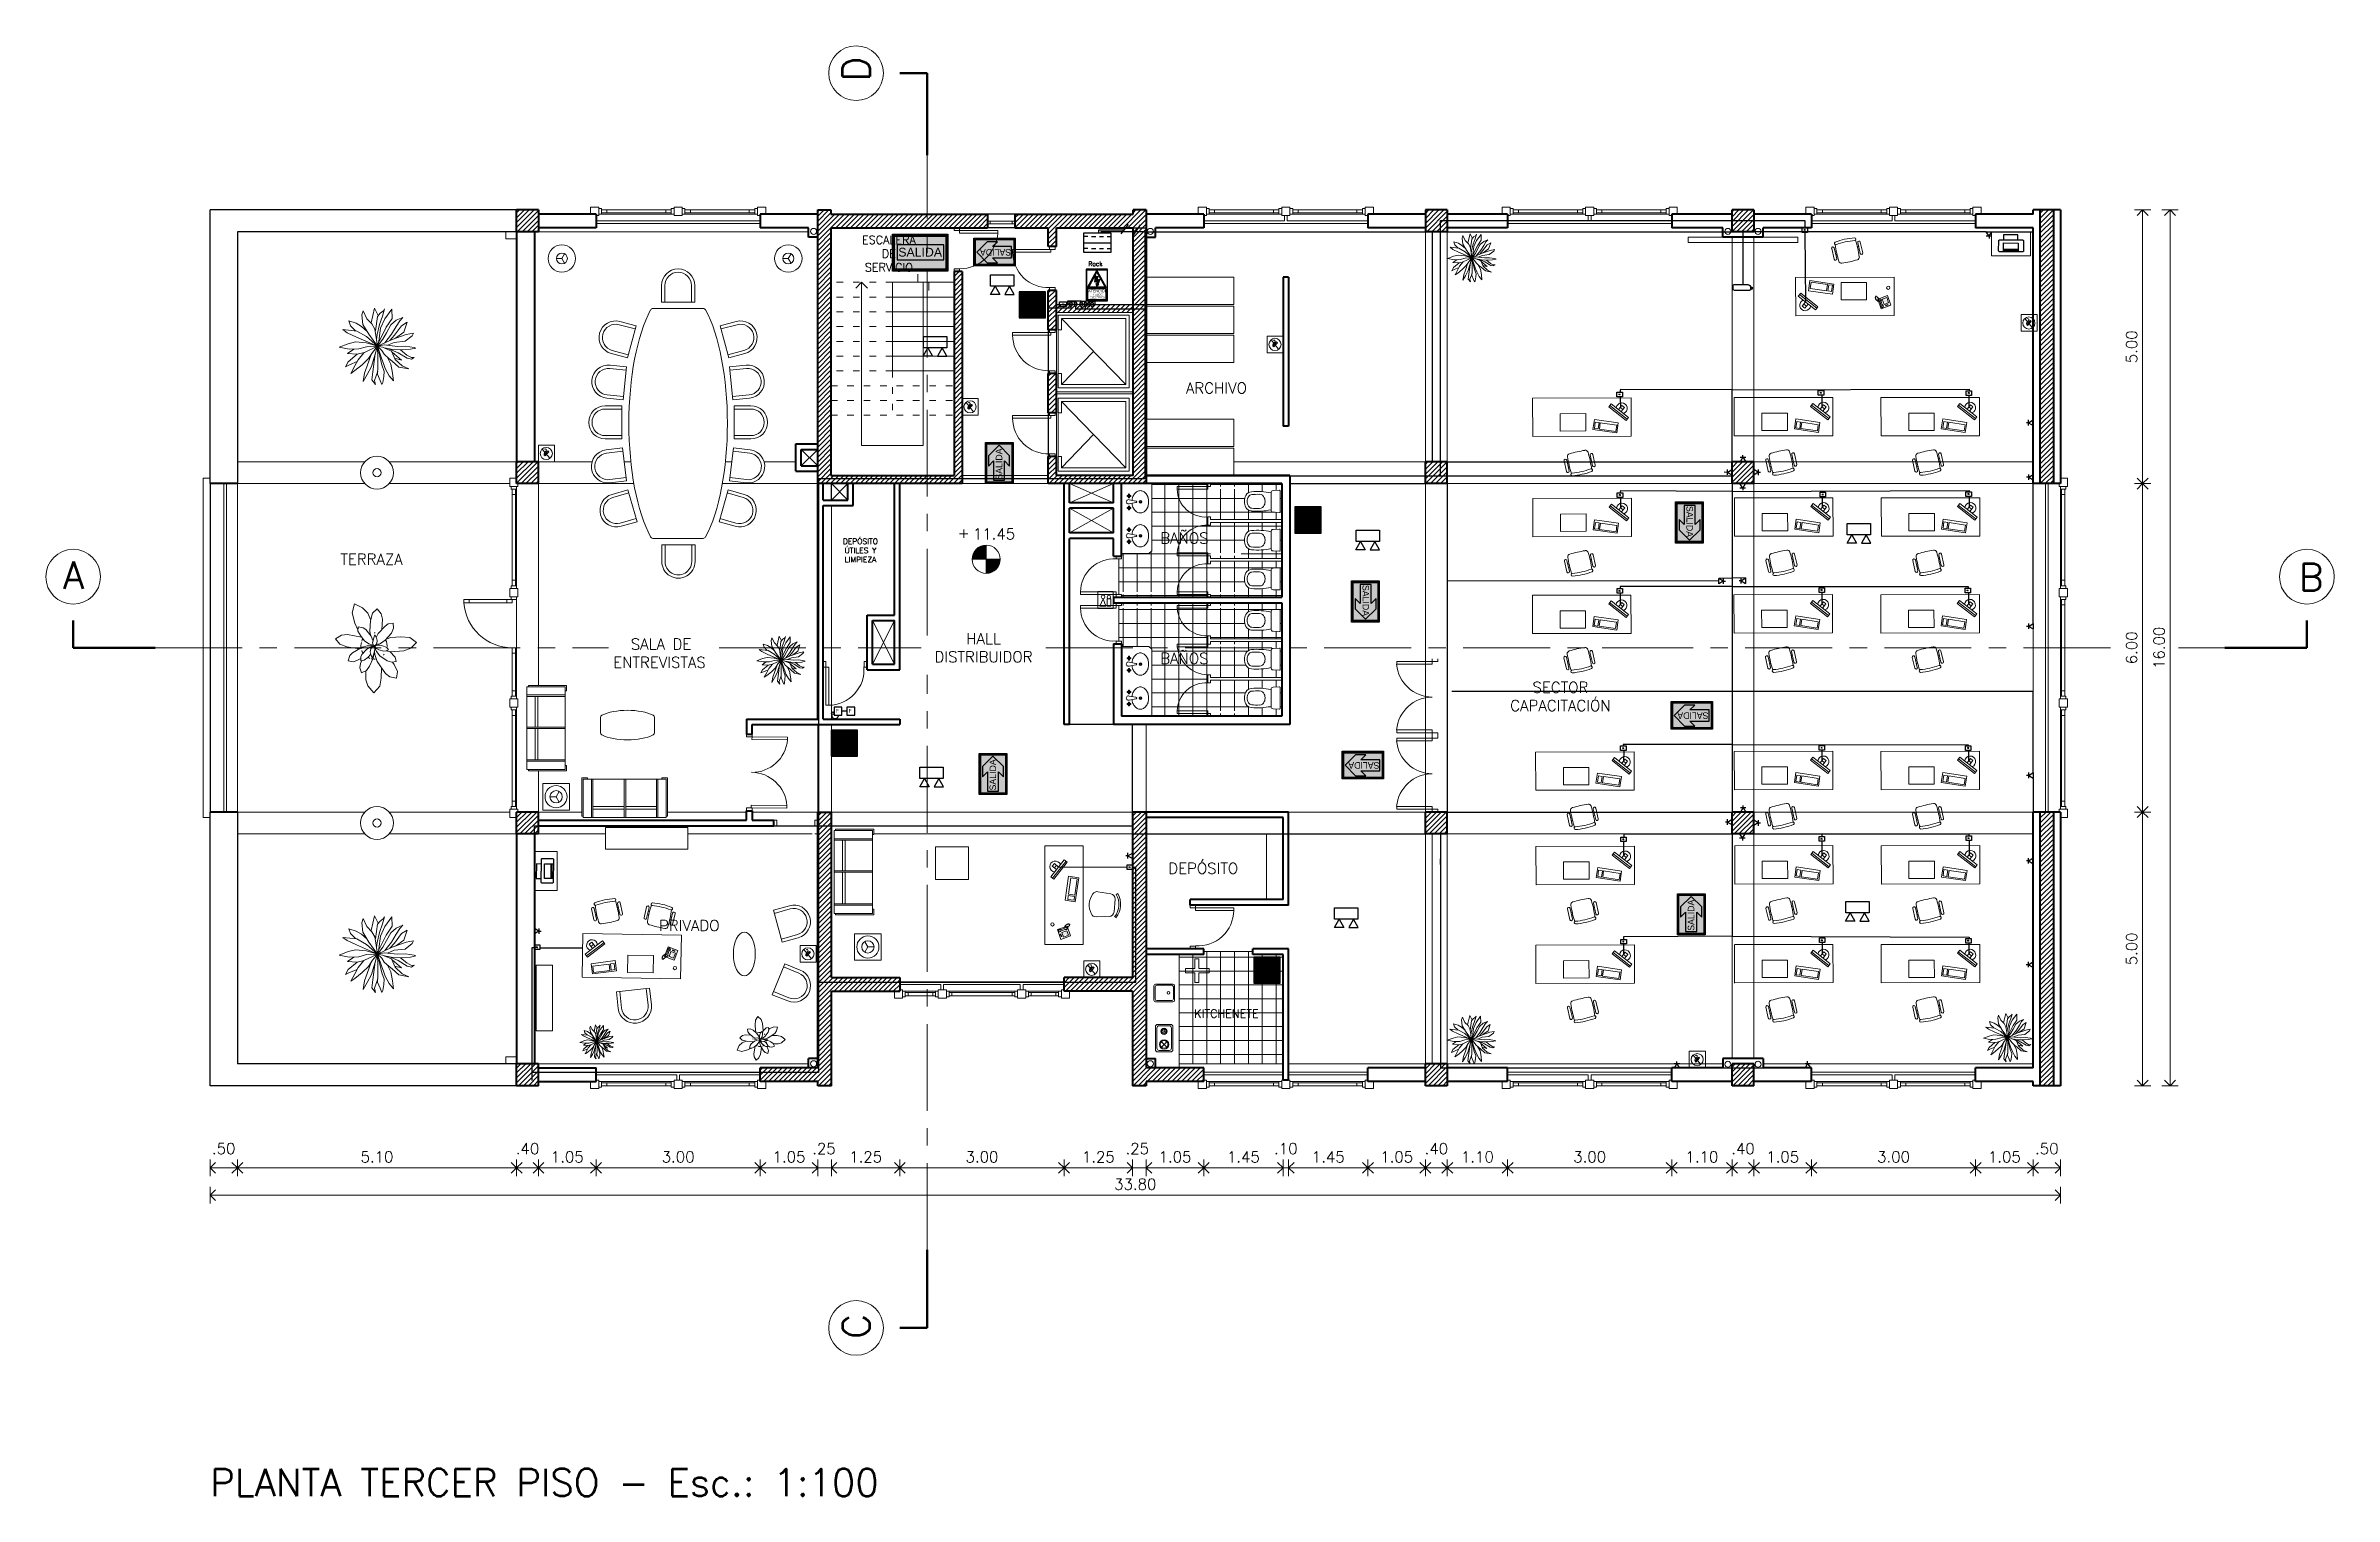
# Model space of a CAD drawing. Extents: x 1009 to 1343, y -172900 to 201.
# Drawn here: x 1200.93 to 1242.73, y 117.64 to 144.14 of the extents above; entities that cross this region are included whole.
import ezdxf

# ---------------------------------------------------------------- set-up
doc = ezdxf.new("R2010")
doc.units = 0
doc.header["$LTSCALE"] = 0.5
for name, pattern in [('ACAD_ISO03W100', [30, 12, -18]), ('CENTER', [50.8, 31.75, -6.35, 6.35, -6.35]), ('TRAZOS2', [0.375, 0.25, -0.125])]:
    doc.linetypes.add(name, pattern=pattern)
doc.layers.get('0').update_dxf_attribs({"linetype": 'CONTINUOUS'})
doc.layers.get('Defpoints').update_dxf_attribs({"linetype": 'CONTINUOUS'})
for name, color, linetype in [('1-ALARMA', 1, 'CONTINUOUS'), ('BRIGADAS', 8, 'TRAZOS2'), ('Cableado', 100, 'CONTINUOUS'), ('CIRCUITO DE SALIDA', 8, 'CONTINUOUS'), ('Electricidad', 50, 'CONTINUOUS'), ('GCI-LUZ DE EMERG.LUZ ESTROBOSCOPICA', 12, 'CONTINUOUS'), ('MARCO_FONDO_NEGRO', 7, 'CONTINUOUS'), ('SENÑAL_FONDO_AMIARILLO', 51, 'CONTINUOUS'), ('SEÑAL_FONDO_AUXI_NEGRO', 250, 'CONTINUOUS'), ('SEÑAL_FONDO_FIGURAS', 254, 'CONTINUOUS'), ('SEÑAL_FONDO_NEGRO', 7, 'CONTINUOUS'), ('SEÑAL_FONDO_ROJO', 242, 'CONTINUOUS'), ('SEÑAL_FONDO_VERDE', 86, 'CONTINUOUS')]:
    doc.layers.add(name, color=color, linetype=linetype)
for name, color, linetype, lineweight in [('Acotaciones', 9, 'CONTINUOUS', 9), ('Carpintería', 55, 'CONTINUOUS', 20), ('Detalles .05', 243, 'CONTINUOUS', 5), ('Detalles 01', 8, 'CONTINUOUS', 9), ('Equipamiento fijo', 31, 'CONTINUOUS', 13), ('Equipamiento movil', 33, 'CONTINUOUS', 9), ('EQUIPO DE EMERGENCIA', 200, 'CONTINUOUS', 30), ('Muros corte', 7, 'CONTINUOUS', 40), ('Muros vista', 253, 'CONTINUOUS', 25), ('Pisos', 252, 'CONTINUOUS', 18), ('Proyección', 4, 'ACAD_ISO03W100', 18), ('Punta 01', 6, 'CONTINUOUS', 9), ('Punta 015', 64, 'CONTINUOUS', 13), ('Punta 02', 11, 'CONTINUOUS', 20), ('Punta 05', 52, 'CONTINUOUS', 50), ('Sist. contra incendio', 1, 'CONTINUOUS', 18), ('Tratamiento pisos', 251, 'CONTINUOUS', 9), ('Vidrios', 147, 'CONTINUOUS', 13)]:
    doc.layers.add(name, color=color, linetype=linetype, lineweight=lineweight)
doc.styles.add('franklin gothic medium', font='framd.ttf')
doc.styles.add('ROMANS', font='arial.ttf', dxfattribs={"oblique": 1, "height": 0.075})
doc.styles.add('Texto 1 mm', font='simplex.shx', dxfattribs={"height": 0.1})
doc.styles.add('Texto 1.5 mm', font='simplex.shx', dxfattribs={"height": 0.15})
doc.styles.add('Texto 2 mm', font='simplex.shx', dxfattribs={"height": 0.2})
doc.styles.add('Texto 5 mm', font='simplex.shx', dxfattribs={"height": 0.5})
doc.dimstyles.new('Primera línea', dxfattribs={"dimscale": 0, "dimtxt": 0.2, "dimasz": 0.2, "dimexe": 0.15, "dimexo": 0, "dimgap": 0.1, "dimtad": 1, "dimzin": 4, "dimdsep": 46, "dimtxsty": 'Texto 2 mm', "dimblk": 'OPEN90', "dimcen": 2.5, "dimclrd": 256, "dimclre": 256, "dimclrt": 256, "dimadec": 0, "dimazin": 0, "dimtfac": 1, "dimtmove": 2, "dimatfit": 3, "dimldrblk": 'OPEN90', "dimfxl": 1, "dimtolj": 1, "dimtzin": 0, "dimlwd": -1, "dimlwe": -1, "dimarcsym": 0})
doc.dimstyles.new('Segunda línea', dxfattribs={"dimscale": 0, "dimtxt": 0.2, "dimasz": 0.2, "dimexe": 0.15, "dimexo": 0.5, "dimgap": 0.1, "dimtad": 1, "dimzin": 4, "dimdsep": 46, "dimtxsty": 'Texto 2 mm', "dimblk": 'OPEN90', "dimcen": 2.5, "dimclrd": 256, "dimclre": 256, "dimclrt": 256, "dimadec": 0, "dimazin": 0, "dimtfac": 1, "dimtmove": 2, "dimatfit": 3, "dimldrblk": 'OPEN90', "dimfxl": 1, "dimtolj": 1, "dimtzin": 0, "dimlwd": -1, "dimlwe": -1, "dimarcsym": 0})
pattern_1 = [(0, (110.88303, 12.93928), (0, 0.254), []), (90, (110.88303, 12.93928), (-0.254, 2e-17), [])]
pattern_2 = [(45, (50.08303, 12.939285), (-0.0449012806, 0.0449012806), [])]
pattern_3 = [(45, (179.88303, 12.939285), (-0.0449012806, 0.0449012806), [])]

msp = doc.modelspace()

# ---------------------------------------------------------------- texts
at = {"layer": '1-ALARMA', "ltscale": 0.2, "style": 'ROMANS'}
for p in [(1215.36, 131.962), (1215.594, 131.962)]:
    msp.add_text('F', height=0.064, dxfattribs=at).set_placement(p)
at = {"layer": 'Acotaciones', "char_height": 0.2, "attachment_point": 5, "style": 'Texto 2 mm'}
for s, insert in [('\\A1;.50', (1204.179, 123.995)), ('\\A1;.40', (1209.729, 123.994)), ('.25', (1215.143, 123.995)), ('.25', (1220.866, 123.995)), ('\\A1;.10', (1223.579, 123.995)), ('\\A1;.40', (1226.329, 123.994)), ('\\A1;.40', (1231.929, 123.994)), ('\\A1;.50', (1237.479, 123.994))]:
    msp.add_mtext(s, dxfattribs=dict(at, insert=insert))
at = {"layer": 'Cableado', "char_height": 0.0159, "attachment_point": 1, "style": 'Texto 5 mm'}
for insert in [(1233.042, 140.786), (1229.658, 137.781), (1233.336, 137.81), (1236.038, 137.808), (1229.664, 135.944), (1233.371, 135.952), (1236.032, 135.962), (1229.661, 134.192), (1233.351, 134.208), (1236.018, 134.2), (1229.726, 131.32), (1233.352, 131.325), (1236.026, 131.322), (1229.73, 129.655), (1233.35, 129.661), (1236.034, 129.674), (1220.711, 129.144), (1209.885, 127.682), (1229.73, 127.785), (1233.356, 127.809), (1236.03, 127.801)]:
    msp.add_mtext_dynamic_manual_height_columns('RS', width=19.34546, gutter_width=2.5, heights=[0], dxfattribs=dict(at, insert=insert))
at = {"layer": 'Electricidad', "char_height": 0.0202, "attachment_point": 1, "style": 'Texto 5 mm'}
for s, insert in [('T1', (1219.636, 139.43)), ('T2', (1219.723, 139.431)), ('T3', (1219.825, 139.43)), ('T4', (1219.901, 139.428)), ('T5', (1219.967, 139.428)), ('T6', (1220.028, 139.424))]:
    msp.add_mtext_dynamic_manual_height_columns(s, width=19.34546, gutter_width=2.5, heights=[0], dxfattribs=dict(at, insert=insert))
at = {"layer": 'Punta 01', "color": 6, "insert": (1219.971, 140.201), "char_height": 0.08067, "attachment_point": 1, "style": 'Texto 5 mm'}
msp.add_mtext_dynamic_manual_height_columns('{\\C0;Rack} ', width=11.68093, gutter_width=2.5, heights=[0], dxfattribs=at)
at = {"layer": 'Punta 01', "insert": (1215.809, 135.14), "char_height": 0.1, "width": 0.75841, "attachment_point": 2, "style": 'Texto 1 mm'}
msp.add_mtext('DEPÓSITO ÚTILES Y LIMPIEZA', dxfattribs=at)
at = {"layer": 'Punta 015', "char_height": 0.15, "style": 'Texto 1.5 mm'}
for s, insert, width, attachment_point in [('ESCALERA DE SERVICIO', (1216.329, 140.672), 1.23789, 2), ('KITCHENETE', (1221.906, 126.387), 1.38855, 7)]:
    msp.add_mtext(s, dxfattribs=dict(at, insert=insert, width=width, attachment_point=attachment_point))
at = {"layer": 'Punta 015', "linetype": 'Continuous', "insert": (1218.249, 135.226), "char_height": 0.2, "attachment_point": 5, "style": 'Texto 2 mm'}
msp.add_mtext('11.45', dxfattribs=at)
at = {"layer": 'Punta 02', "char_height": 0.2, "style": 'Texto 2 mm'}
for s, insert, width, attachment_point in [('ARCHIVO', (1221.754, 137.791), 1.29857, 7), ('BAÑOS', (1221.285, 135.249), 1.0557, 1), ('TERRAZA', (1206.31, 134.863), 1.34704, 1), ('HALL\\PDISTRIBUIDOR', (1218.057, 133.413), 2.1374, 2), ('\\pi0.37745;SALA DE \\P\\pi0.058399;ENTREVISTAS', (1211.236, 133.312), 2.03108, 1), ('BAÑOS', (1221.285, 133.051), 1.0557, 1), ('SECTOR CAPACITACIÓN', (1228.595, 132.523), 2.28955, 2), ('DEPÓSITO', (1221.432, 129.016), 1.41809, 7), ('PRIVADO', (1212.13, 128.171), 1.26943, 1)]:
    msp.add_mtext(s, dxfattribs=dict(at, insert=insert, width=width, attachment_point=attachment_point))
at = {"layer": 'Punta 05', "char_height": 0.5, "width": 0.3999, "attachment_point": 7, "rotation": 90, "style": 'Texto 5 mm'}
for s, insert in [('D', (1215.98, 143.495)), ('C', (1215.98, 120.522))]:
    msp.add_mtext(s, dxfattribs=dict(at, insert=insert))
at = {"layer": 'Punta 05', "char_height": 0.5, "attachment_point": 1, "style": 'Texto 5 mm'}
for s, insert, width in [('A', (1201.243, 134.721), 0.39986), ('B', (1242.081, 134.684), 0.3999), ('PLANTA TERCER PISO - Esc.: 1:100', (1203.93, 118.144), 14.40563)]:
    msp.add_mtext(s, dxfattribs=dict(at, insert=insert, width=width))

# ---------------------------------------------------------------- blocks, each defined once
blk = doc.blocks.new('Silla 2')
for p, q in [((15, 15), (0, 15)), ((0, 15), (0, -15)), ((15, 12), (0, 12)), ((0, -12), (15, -12)), ((0, -15), (15, -15))]:
    blk.add_line(p, q)
for radius in [15, 12]:
    blk.add_arc((15, 0), radius, 270, 90)
blk = doc.blocks.new('Velador planta')
for q in [(-4.3, 2.5), (4.3, 2.5), (0, -5)]:
    blk.add_line((0, 0), q)
for radius in [9, 5]:
    blk.add_circle((0, 0), radius)
blk = doc.blocks.new('Plant1')
for p, q in [((-4.94, 10.5), (-5.47, 8.7)), ((-3.11, 9.8), (-4.94, 10.5)), ((-1.65, 8.27), (-3.11, 9.8)), ((1.24, 11.02), (-0.18, 7.33)), ((2.94, 14.02), (1.24, 11.02)), ((5.75, 15.65), (2.94, 14.02)), ((4.8, 4.93), (6.67, 9.74)), ((6.8, 12.64), (5.75, 15.65)), ((6.67, 9.74), (6.8, 12.64)), ((-15.39, 2.27), (-18.09, -0.04)), ((-12.63, 3.17), (-15.39, 2.27)), ((-9.66, 3.14), (-12.63, 3.17)), ((-10.15, 7.82), (-12.56, 7.25)), ((-12.56, 7.25), (-11.81, 4.91)), ((-11.81, 4.91), (-9.42, 2.94)), ((-8.01, 7.41), (-10.15, 7.82)), ((-9.42, 2.94), (-5.88, 0.9)), ((-4.41, 5.37), (-8.01, 7.41)), ((-3.93, 0.56), (-7.13, -0.21)), ((-5.88, 0.9), (-4.34, 0.46)), ((-5.47, 8.7), (-5.1, 7.19)), ((-5.1, 7.19), (-3.73, 3.58)), ((-2.06, 0.5), (-3.93, 0.56)), ((-2.48, 2.2), (-3.75, 2.12)), ((-3.75, 2.12), (-2.91, 1.21)), ((-3.73, 3.58), (-2.59, 2.19)), ((-2.91, 1.21), (-1.29, 0)), ((-1.34, 2), (-2.48, 2.2)), ((-1.9, 0.46), (-2.06, 0.5)), ((-0.15, 4.91), (-1.65, 8.27)), ((-0.39, 1.34), (-1.34, 2)), ((-0.56, -0.12), (-0.19, 0)), ((-0.12, 0.81), (-0.39, 1.34)), ((-0.18, 7.33), (-0.36, 5.38)), ((-0.19, 0), (-0.12, 0.06)), ((0.25, 2.69), (-0.15, 4.91)), ((-0.06, 0.25), (-0.12, 0.81)), ((-0.12, 0.06), (-0.06, 0.25)), ((-0.11, 0.67), (0.06, 0.81)), ((0.06, 0.81), (0.25, 2.69)), ((0.31, 1.31), (0.12, 0.38)), ((0.12, 0.38), (0.19, 0.25)), ((0.19, 0.25), (0.38, 0.19)), ((0.73, 2.26), (0.31, 1.31)), ((0.38, 0.19), (1.25, 0.44)), ((0.47, 0.22), (0.69, 0)), ((0.69, 0), (2.44, 0)), ((1.6, 3.31), (0.73, 2.26)), ((1.25, 0.44), (2.18, 1.1)), ((2.74, 4.3), (1.6, 3.31)), ((2.18, 1.1), (3.4, 2.61)), ((2.44, 0), (4.43, 0.51)), ((3.75, 4.5), (2.74, 4.3)), ((3.4, 2.61), (3.75, 3.44)), ((3.75, 3.45), (4.8, 4.93)), ((3.75, 3.44), (3.75, 4.5)), ((4.43, 0.51), (7.5, 2.24)), ((7.53, 5.66), (4.58, 4.62)), ((7.5, 2.24), (8.7, 3.64)), ((9.19, 5.31), (7.53, 5.66)), ((8.7, 3.64), (9.19, 5.31)), ((8.78, 3.92), (9.84, 4.12)), ((9.84, 4.12), (12.89, 4.12)), ((13.53, 0.5), (11.66, -0.54)), ((12.89, 4.12), (15.19, 2.69)), ((15.19, 2.69), (13.53, 0.5)), ((-18.09, -0.04), (-15.37, -2.32)), ((-15.37, -2.32), (-11.22, -3.04)), ((-11.22, -3.04), (-8.38, -3)), ((-8.2, -0.91), (-9.38, -2.5)), ((-9.38, -2.5), (-7.87, -3.25)), ((-8.45, -7.47), (-9.18, -9.67)), ((-5.18, -2.97), (-8.45, -7.47)), ((-7.13, -0.21), (-8.2, -0.91)), ((-7.87, -3.25), (-5.44, -3.05)), ((-5.44, -3.05), (-3.38, -2.45)), ((-4.21, -9.77), (-1.41, -5.8)), ((-3.38, -2.45), (-1.56, -1.44)), ((-1.56, -1.44), (-0.5, -0.38)), ((-1.12, -2.44), (-1.55, -4.42)), ((-1.55, -4.42), (-1.12, -8.67)), ((-1.29, 0), (-0.56, -0.12)), ((-0.38, -0.81), (-1.12, -2.44)), ((-1.12, -8.67), (-0.57, -10.07)), ((-0.31, -0.5), (-0.59, -0.46)), ((-0.5, -0.38), (-0.5, -0.12)), ((0.06, -0.62), (-0.38, -0.81)), ((-0.26, -0.76), (-0.31, -0.5)), ((-0.19, -1.81), (-0.07, -0.68)), ((0.01, -3.25), (-0.19, -1.81)), ((0.12, -0.12), (0, -0.44)), ((0, -0.44), (0.12, -1)), ((1.03, -5.66), (0.01, -3.25)), ((0.56, -0.06), (0.12, -0.12)), ((0.12, -1), (0.45, -1.59)), ((0.45, -1.59), (1.43, -2.3)), ((1.53, -0.38), (0.56, -0.06)), ((1.72, -6.45), (1.03, -5.66)), ((1.43, -2.3), (2.56, -2.56)), ((3.06, -1.61), (1.53, -0.38)), ((3.06, -7.12), (1.72, -6.45)), ((3.19, -1.19), (2.01, -0.77)), ((2.38, -1), (2.23, -0.95)), ((2.25, -9.87), (2.39, -7.87)), ((2.32, -2.51), (3.05, -4.05)), ((2.39, -7.87), (2.32, -6.75)), ((4.2, -2.28), (2.38, -1)), ((2.56, -2.56), (3.88, -2.56)), ((3.05, -4.05), (3.43, -5.82)), ((3.88, -2.56), (3.06, -1.61)), ((3.43, -5.82), (3.06, -7.12)), ((6, -1.48), (3.19, -1.19)), ((3.19, -6.68), (4.04, -7.69)), ((4.04, -7.69), (5.41, -8.56)), ((6.42, -4.94), (4.2, -2.28)), ((5.41, -8.56), (7.5, -8.88)), ((11.66, -0.54), (6, -1.48)), ((7.5, -6.71), (6.42, -4.94)), ((7.5, -8.88), (7.5, -6.71)), ((7.5, -6.98), (10.72, -8.45)), ((9.02, -0.98), (12.56, -2.76)), ((10.72, -8.45), (13.06, -8.78)), ((12.56, -2.76), (15.17, -4.6)), ((13.06, -8.78), (16.61, -7.77)), ((15.17, -4.6), (16.61, -7.77)), ((-9.18, -9.67), (-8.88, -12.44)), ((-8.88, -12.44), (-6.25, -11.82)), ((-6.25, -11.82), (-4.21, -9.77)), ((-0.57, -10.07), (1, -11.56)), ((1, -11.56), (2.25, -9.87))]:
    blk.add_line(p, q)
for start, end in [(172.43452, 176.92959), (149.2581, 153.75318), (57.15823, 93.20406), (21.26532, 25.7604), (212.14229, 223.57709), (229.81785, 257.66371), (265.28479, 278.74986), (306.65509, 316.41797), (323.02824, 344.4965)]:
    blk.add_arc((0, 0), 5.12, start, end)
blk = doc.blocks.new('Treei')
for p, q in [((-3.94, 3.46), (-4.45, 3.93)), ((-4.45, 3.93), (-4.03, 2.89)), ((-2.15, 4.1), (-3.71, 4.62)), ((-3.71, 4.62), (-3.16, 3.73)), ((-3.16, 3.73), (-1.67, 2.62)), ((-1.21, 2.79), (-2.15, 4.1)), ((-1.6, 5.41), (-2.01, 5.58)), ((-2.01, 5.58), (-1.8, 4.47)), ((-1.8, 4.47), (-1.02, 2.25)), ((-0.75, 4.27), (-1.6, 5.41)), ((-0.56, 2.57), (-0.75, 4.27)), ((0.01, 4.32), (0.22, 5.68)), ((0.06, 3.09), (0.01, 4.32)), ((0.22, 5.68), (0.34, 5.97)), ((0.34, 5.97), (0.52, 5.11)), ((0.52, 5.11), (0.61, 3.71)), ((0.61, 3.71), (0.57, 2.38)), ((0.61, 3.58), (1.42, 4.57)), ((0.96, 2.25), (2.2, 3.73)), ((1.92, 4.62), (1.05, 3.19)), ((1.42, 4.57), (1.81, 5.28)), ((1.81, 5.28), (1.78, 5.7)), ((1.78, 5.7), (2.06, 5.28)), ((2.06, 5.28), (1.92, 4.62)), ((2.2, 3.73), (1.92, 2.62)), ((2.11, 2.72), (3.12, 3.85)), ((3.12, 3.85), (3.58, 4.84)), ((3.58, 4.84), (3.3, 3.31)), ((-4.76, 0.09), (-5.92, -0.48)), ((-5.51, 0.92), (-5.8, 1.09)), ((-5.8, 1.09), (-4.68, 0.77)), ((-5.76, 2.23), (-4.31, 2.25)), ((-4.26, 1.14), (-5.76, 2.23)), ((-5.12, 0.4), (-5.51, 0.92)), ((-4.61, -0.04), (-5.12, 0.4)), ((-4.68, 0.77), (-3.34, 0.26)), ((-4.31, 2.25), (-2.93, 1.32)), ((-2.77, 0.45), (-4.26, 1.14)), ((-4.03, 2.89), (-3.28, 2.03)), ((-3.05, 2.89), (-3.94, 3.46)), ((-3.34, 0.26), (-1.78, -0.09)), ((-3.28, 2.03), (-2.08, 1.39)), ((-1.83, 2.15), (-3.05, 2.89)), ((-2.93, 1.32), (-0.51, 0.11)), ((-0.77, 0.18), (-2.77, 0.45)), ((-2.08, 1.39), (-1.04, 0.82)), ((-0.51, 1.14), (-1.83, 2.15)), ((-1.67, 2.62), (-0.88, 1.91)), ((-1.04, 0.82), (0.03, -0.03)), ((-1.02, 2.25), (0.03, -0.03)), ((0.03, -0.03), (-0.77, 0.18)), ((-0.11, 1.56), (-0.56, 2.57)), ((-0.17, 1), (0.06, 3.09)), ((0.03, -0.03), (-0.17, 1)), ((0.03, -0.03), (0.2, 0.77)), ((2.04, 0.65), (0.03, -0.03)), ((0.7, 0.63), (0.03, -0.03)), ((0.03, -0.03), (2.96, 0.63)), ((1.85, 0.03), (0.03, -0.03)), ((0.2, 0.77), (0.8, 2.18)), ((0.57, 2.38), (0.31, 1.05)), ((1.05, 3.19), (0.44, 1.74)), ((1.28, 1.02), (0.7, 0.63)), ((0.8, 2.18), (2.11, 2.72)), ((1.99, 1.81), (1.28, 1.02)), ((1.69, 1.48), (2.82, 2.08)), ((3.28, 0.01), (1.85, 0.03)), ((2.36, 2.28), (1.99, 1.81)), ((2.73, 0.9), (2.04, 0.65)), ((3.3, 3.31), (2.36, 2.28)), ((3.51, 1.17), (2.73, 0.9)), ((2.82, 2.08), (4.22, 2.33)), ((2.96, 0.63), (3.97, 1)), ((4.41, -0.01), (3.28, 0.01)), ((4.64, 1.81), (3.51, 1.17)), ((3.97, 1), (4.77, 0.95)), ((4.22, 2.33), (5.46, 2.47)), ((5.39, 0.4), (4.41, -0.01)), ((5.46, 2.47), (4.64, 1.81)), ((4.77, 0.95), (5.72, 0.8)), ((6.02, 0.65), (5.39, 0.4)), ((5.72, 0.8), (6.02, 0.65)), ((-5.92, -0.48), (-3.64, -1.03)), ((-4.26, -1.67), (-5.51, -2.28)), ((-5.51, -2.28), (-4.86, -2.48)), ((-4.86, -2.48), (-3.37, -2.31)), ((-2.36, -0.36), (-4.61, -0.04)), ((-3.44, -0.9), (-4.26, -1.67)), ((-3.55, -3.37), (-3.92, -4.48)), ((-3.05, -2.53), (-3.55, -3.37)), ((-2.65, -0.43), (-3.44, -0.9)), ((-3.37, -2.31), (-1.83, -1.37)), ((-3.16, -4.25), (-2.38, -3.46)), ((-2.28, -1.64), (-3.05, -2.53)), ((-1.34, -0.24), (-2.65, -0.43)), ((-2.33, -3.24), (-2.56, -5.44)), ((-1.46, -1.72), (-2.33, -3.24)), ((-2.06, -4.77), (-1.39, -3.32)), ((-1.83, -1.37), (0.03, -0.03)), ((-1.78, -0.09), (-0.95, -0.18)), ((0.03, -0.03), (-1.46, -1.72)), ((-1.39, -3.32), (0.03, -0.03)), ((0.03, -0.03), (-1.34, -0.24)), ((-0.47, -1.76), (-0.63, -3.46)), ((-0.63, -3.46), (-0.35, -4.6)), ((0.03, -0.03), (-0.47, -1.76)), ((0.11, -1.72), (0.03, -0.03)), ((0.03, -0.03), (1.07, -2.16)), ((1, -0.83), (0.03, -0.03)), ((3.21, -0.98), (0.03, -0.03)), ((0.45, -2.92), (0.11, -1.72)), ((0.5, -4.43), (0.45, -2.92)), ((1.97, -1.44), (1, -0.83)), ((1.3, -3.19), (1.03, -2.11)), ((1.07, -2.16), (2.15, -3.07)), ((1.19, -4.72), (1.28, -3.19)), ((4.06, -0.75), (1.24, -0.39)), ((1.28, -3.19), (2.47, -4.62)), ((1.31, -1.02), (3.1, -1.64)), ((2.93, -2.41), (1.97, -1.44)), ((2.15, -3.07), (3.12, -3.59)), ((2.93, -4.4), (2.43, -3.22)), ((3.85, -3.54), (2.93, -2.41)), ((3.1, -1.64), (4.24, -2.04)), ((4.47, -1.62), (3.21, -0.98)), ((4.27, -4.18), (3.85, -3.54)), ((3.92, 0), (5.37, -0.51)), ((5.3, -0.93), (4.06, -0.75)), ((4.24, -2.04), (5.56, -2.28)), ((5.56, -2.28), (4.47, -1.62)), ((6.02, -0.34), (5.3, -0.93)), ((5.37, -0.51), (6.02, -0.34)), ((-3.92, -4.48), (-3.16, -4.25)), ((-2.56, -5.44), (-2.06, -4.77)), ((-0.35, -4.6), (0.2, -6.03)), ((0.2, -6.03), (0.5, -4.43)), ((0.5, -3.74), (1.19, -4.72)), ((2.47, -4.62), (3.23, -5.02)), ((3.23, -5.02), (2.93, -4.4)), ((3.12, -3.59), (4.27, -4.18))]:
    blk.add_line(p, q)
blk = doc.blocks.new('TELEFONO')
at = {"layer": 'Detalles .05'}
for p, q in [((0.139, 0.134), (-0.098, 0.134)), ((-0.098, 0.134), (-0.098, -0.099)), ((-0.071, 0.089), (-0.071, -0.055)), ((-0.043, 0.089), (-0.043, -0.055)), ((0.108, 0.063), (0, 0.063)), ((0, 0.063), (0, -0.063)), ((0.081, 0.108), (0.023, 0.108)), ((0.023, 0.108), (0.023, 0.094)), ((0.023, 0.094), (0.081, 0.094)), ((0.027, 0.041), (0.027, 0.041)), ((0.027, 0.014), (0.027, 0.014)), ((0.054, 0.041), (0.054, 0.041)), ((0.054, 0.014), (0.054, 0.014)), ((0.081, 0.094), (0.081, 0.108)), ((0.081, 0.041), (0.081, 0.041)), ((0.081, 0.014), (0.081, 0.014)), ((0.108, -0.063), (0.108, 0.063)), ((0.139, -0.099), (0.139, 0.134)), ((-0.129, -0.104), (-0.147, -0.11)), ((-0.129, -0.116), (-0.147, -0.121)), ((-0.129, -0.127), (-0.147, -0.133)), ((-0.129, -0.139), (-0.147, -0.145)), ((-0.124, -0.093), (-0.141, -0.098)), ((-0.124, -0.15), (-0.141, -0.156)), ((-0.118, -0.081), (-0.135, -0.087)), ((-0.118, -0.162), (-0.135, -0.168)), ((-0.112, -0.07), (-0.129, -0.075)), ((-0.106, -0.058), (-0.124, -0.064)), ((-0.104, -0.17), (-0.122, -0.176)), ((-0.101, -0.047), (-0.118, -0.052)), ((-0.089, -0.156), (-0.106, -0.162)), ((-0.083, -0.145), (-0.101, -0.15)), ((-0.098, -0.099), (0.139, -0.099)), ((-0.078, -0.133), (-0.095, -0.139)), ((-0.072, -0.121), (-0.089, -0.127)), ((-0.067, -0.083), (-0.078, -0.116)), ((0, -0.063), (0.108, -0.063)), ((0.027, -0.013), (0.027, -0.013)), ((0.027, -0.04), (0.027, -0.04)), ((0.054, -0.013), (0.054, -0.013)), ((0.054, -0.04), (0.054, -0.04)), ((0.081, -0.013), (0.081, -0.013)), ((0.081, -0.04), (0.081, -0.04))]:
    blk.add_line(p, q, dxfattribs=at)
for centre, start, end in [((-0.057, 0.089), 298.4915, 241.5085), ((-0.057, -0.055), 118.4915, 61.5085)]:
    blk.add_arc(centre, 0.0302, start, end, dxfattribs=at)
blk = doc.blocks.new('RECTANG')
for p, q in [((1, 1), (0, 1)), ((0, 1), (0, 0)), ((1, 0), (1, 1)), ((0, 0), (1, 0))]:
    blk.add_line(p, q)
blk = doc.blocks.new('KEYBOARD', base_point=(60, 294))
for p, xscale, yscale, zscale in [((60, 294), 19, 8, 19), ((61, 295), 13, 5, 13), ((75, 295), 3, 5, 3)]:
    blk.add_blockref('RECTANG', p, dxfattribs=dict(xscale=xscale, yscale=yscale, zscale=zscale))
blk = doc.blocks.new('silla compu')
for p, q in [((-0.198, 0.131), (-0.215, -0.107)), ((0.255, 0.058), (0.197, -0.173)), ((-0.225, -0.207), (-0.247, -0.23)), ((0.092, -0.242), (-0.137, -0.206)), ((0.175, -0.271), (0.188, -0.3))]:
    blk.add_line(p, q)
for centre, radius, start, end in [((-0.105, 0.124), 0.0936, 112.4967, 175.8734), ((-0.005, -0.116), 0.354, 49.3107, 112.4967), ((0.175, 0.085), 0.0838, 341.6928, 53.5518), ((0.022, 0.055), 0.392, 226.6455, 295.1618), ((0.022, 0.055), 0.361, 226.6972, 295.1102), ((-0.122, -0.113), 0.0936, 175.8734, 260.9037), ((0.098, -0.138), 0.105, 266.1879, 340.6498)]:
    blk.add_arc(centre, radius, start, end)
blk = doc.blocks.new('inodoro')
at = {"layer": 'Equipamiento fijo'}
for p, q in [((-0.197, 0.127), (-0.202, 0.008)), ((0.194, 0), (-0.194, 0)), ((-0.157, 0.165), (0.157, 0.165)), ((0.197, 0.127), (0.202, 0.008))]:
    blk.add_line(p, q, dxfattribs=at)
for centre, radius, start, end in [((1.09, 0.422), 1.27, 175.4777, 191.6858), ((-0.051, 0.512), 0.125, 117.5857, 175.5072), ((1.095, 0.422), 1.224, 175.5072, 182.1425), ((-0.051, 0.512), 0.075, 117.5857, 175.5072), ((0, 0.415), 0.235, 90, 117.5857), ((0, 0.415), 0.185, 90, 117.5857), ((0, 0.415), 0.235, 62.4143, 90), ((0, 0.415), 0.185, 62.4143, 90), ((0.051, 0.512), 0.075, 4.4928, 62.4143), ((0.051, 0.512), 0.125, 4.4928, 62.4143), ((-1.095, 0.422), 1.224, 357.8575, 4.4928), ((-1.024, 0.418), 1.205, 347.8749, 4.9616), ((-0.194, 0.008), 0.00803, 177.6578, 269.7397), ((-0.157, 0.125), 0.04, 90, 177.3974), ((-0.028, 0.381), 0.101, 182.7072, 247.2321), ((-0.014, 0.396), 0.12, 243.7978, 262.0389), ((0, 0.483), 0.208, 261.594, 278.406), ((0.014, 0.396), 0.12, 277.9611, 296.2022), ((0.028, 0.381), 0.101, 292.7679, 357.2928), ((0.157, 0.125), 0.04, 2.6026, 90), ((0.195, 0.007), 0.00742, 265.6488, 0.2402), ((0.194, 0.008), 0.008, 355.889, 2.6026)]:
    blk.add_arc(centre, radius, start, end, dxfattribs=at)
blk = doc.blocks.new('Lavamanos')
at = {"layer": 'Equipamiento movil'}
for p, q in [((-0.118, -0.158), (-0.138, -0.154)), ((-0.118, -0.167), (-0.138, -0.171)), ((-0.114, -0.154), (-0.118, -0.133)), ((-0.114, -0.171), (-0.118, -0.192)), ((-0.105, -0.154), (-0.101, -0.133)), ((-0.105, -0.171), (-0.101, -0.192)), ((-0.101, -0.158), (-0.08, -0.154)), ((-0.101, -0.167), (-0.08, -0.171)), ((-0.015, -0.037), (-0.038, -0.156)), ((0.013, -0.037), (0.036, -0.156)), ((0.102, -0.158), (0.081, -0.154)), ((0.102, -0.167), (0.081, -0.171)), ((0.106, -0.154), (0.102, -0.133)), ((0.106, -0.171), (0.102, -0.192)), ((0.115, -0.154), (0.119, -0.133)), ((0.115, -0.171), (0.119, -0.192)), ((0.119, -0.158), (0.14, -0.154)), ((0.119, -0.167), (0.14, -0.171))]:
    blk.add_line(p, q, dxfattribs=at)
for centre, radius in [((-0.001, 0.048), 0.0249), ((-0.001, 0.048), 0.014), ((-0.109, -0.162), 0.00541), ((0.11, -0.162), 0.00541)]:
    blk.add_circle(centre, radius, dxfattribs=at)
for centre, radius, start, end in [((-0.09, 0.045), 0.115, 150.9639, 180), ((-0.09, 0.045), 0.115, 180, 209.0361), ((-0.047, 0.021), 0.164, 126.7285, 150.9639), ((-0.019, -0.016), 0.211, 107.1746, 126.7285), ((-0.001, -0.075), 0.272, 90, 107.1746), ((-0.001, -0.075), 0.272, 72.8254, 90), ((0.017, -0.016), 0.211, 53.2715, 72.8254), ((0.045, 0.021), 0.164, 29.0361, 53.2715), ((0.088, 0.045), 0.115, 0, 29.0361), ((0.088, 0.045), 0.115, 330.9639, 360), ((-0.047, 0.069), 0.164, 209.0361, 233.2715), ((-0.019, 0.106), 0.211, 233.2715, 252.8254), ((-0.136, -0.163), 0.00882, 105.2781, 254.7219), ((-0.109, -0.162), 0.0226, 108.6122, 162.265), ((-0.109, -0.162), 0.0226, 198.6122, 252.265), ((-0.109, -0.136), 0.00882, 15.2781, 164.7219), ((-0.109, -0.162), 0.00976, 119.0054, 153.1041), ((-0.109, -0.162), 0.00976, 209.0054, 243.1041), ((-0.109, -0.189), 0.00882, 195.2781, 344.7219), ((-0.117, -0.163), 0.00254, 349.6493, 12.8593), ((-0.109, -0.155), 0.00254, 259.6493, 282.8593), ((-0.109, -0.17), 0.00254, 79.6493, 102.8593), ((-0.109, -0.162), 0.00976, 29.0054, 63.1041), ((-0.109, -0.162), 0.00976, 299.0054, 333.1041), ((-0.101, -0.162), 0.00254, 169.6493, 192.8593), ((-0.109, -0.162), 0.0226, 18.6122, 72.265), ((-0.109, -0.162), 0.0226, 288.6122, 342.265), ((-0.001, 0.165), 0.272, 252.8254, 264.2829), ((-0.083, -0.162), 0.00882, 285.2781, 74.7219), ((-0.001, -0.171), 0.0398, 158.1761, 21.8239), ((-0.001, -0.035), 0.014, 352.3829, 187.2442), ((-0.001, 0.165), 0.272, 275.7171, 287.1746), ((0.084, -0.162), 0.00882, 105.2781, 254.7219), ((0.017, 0.106), 0.211, 287.1746, 306.7285), ((0.11, -0.162), 0.0226, 107.735, 161.3878), ((0.11, -0.162), 0.0226, 197.735, 251.3878), ((0.111, -0.136), 0.00882, 15.2781, 164.7219), ((0.11, -0.162), 0.00976, 116.8959, 150.9946), ((0.11, -0.162), 0.00976, 206.8959, 240.9946), ((0.11, -0.189), 0.00882, 195.2781, 344.7219), ((0.103, -0.162), 0.00254, 347.1407, 10.3507), ((0.111, -0.155), 0.00254, 257.1407, 280.3507), ((0.11, -0.17), 0.00254, 77.1407, 100.3507), ((0.11, -0.162), 0.00976, 26.8959, 60.9946), ((0.11, -0.162), 0.00976, 296.8959, 330.9946), ((0.118, -0.163), 0.00254, 167.1407, 190.3507), ((0.11, -0.162), 0.0226, 287.735, 341.3878), ((0.11, -0.162), 0.0226, 17.735, 71.3878), ((0.137, -0.163), 0.00882, 285.2781, 74.7219), ((0.045, 0.069), 0.164, 306.7285, 330.9639)]:
    blk.add_arc(centre, radius, start, end, dxfattribs=at)
blk = doc.blocks.new('_Open90')
at = {"color": 0, "linetype": 'ByBlock', "lineweight": -2}
for p, q in [((0, 0), (-1, 0)), ((-0.5, 0.5), (0, 0)), ((0, 0), (-0.5, -0.5))]:
    blk.add_line(p, q, dxfattribs=at)
blk = doc.blocks.new('*D275')
at = {"layer": 'Acotaciones', "transparency": 16777216}
for p, q in [((1239.079, 130.144), (1239.379, 130.144)), ((1239.229, 125.344), (1239.229, 129.944)), ((1239.079, 125.144), (1239.379, 125.144))]:
    blk.add_line(p, q, dxfattribs=at)
at = {"layer": 'Defpoints', "color": 0, "transparency": 16777216}
for p in [(1239.079, 130.144), (1239.229, 130.144), (1239.079, 125.144)]:
    blk.add_point(p, dxfattribs=at)
at = {"layer": 'Acotaciones', "transparency": 16777216, "xscale": 0.2, "yscale": 0.2, "zscale": 0.2}
for p, rotation in [((1239.229, 130.144), 90), ((1239.229, 125.144), 270)]:
    blk.add_blockref('_Open90', p, dxfattribs=dict(at, rotation=rotation))
at = {"layer": 'Acotaciones', "transparency": 16777216, "insert": (1239.029, 127.644), "char_height": 0.2, "attachment_point": 5, "rotation": 90, "style": 'Texto 2 mm'}
blk.add_mtext('\\A1;5.00', dxfattribs=at)
blk = doc.blocks.new('*D276')
at = {"layer": 'Acotaciones', "transparency": 16777216}
for p, q in [((1239.079, 136.144), (1239.379, 136.144)), ((1239.229, 130.344), (1239.229, 135.944)), ((1239.079, 130.144), (1239.379, 130.144))]:
    blk.add_line(p, q, dxfattribs=at)
at = {"layer": 'Defpoints', "color": 0, "transparency": 16777216}
for p in [(1239.079, 136.144), (1239.229, 136.144), (1239.079, 130.144)]:
    blk.add_point(p, dxfattribs=at)
at = {"layer": 'Acotaciones', "transparency": 16777216, "xscale": 0.2, "yscale": 0.2, "zscale": 0.2}
for p, rotation in [((1239.229, 136.144), 90), ((1239.229, 130.144), 270)]:
    blk.add_blockref('_Open90', p, dxfattribs=dict(at, rotation=rotation))
at = {"layer": 'Acotaciones', "transparency": 16777216, "insert": (1239.029, 133.144), "char_height": 0.2, "attachment_point": 5, "rotation": 90, "style": 'Texto 2 mm'}
blk.add_mtext('\\A1;6.00', dxfattribs=at)
blk = doc.blocks.new('*D277')
at = {"layer": 'Acotaciones', "transparency": 16777216}
for p, q in [((1239.079, 141.144), (1239.379, 141.144)), ((1239.229, 136.344), (1239.229, 140.944)), ((1239.079, 136.144), (1239.379, 136.144))]:
    blk.add_line(p, q, dxfattribs=at)
at = {"layer": 'Defpoints', "color": 0, "transparency": 16777216}
for p in [(1239.079, 141.144), (1239.229, 141.144), (1239.079, 136.144)]:
    blk.add_point(p, dxfattribs=at)
at = {"layer": 'Acotaciones', "transparency": 16777216, "xscale": 0.2, "yscale": 0.2, "zscale": 0.2}
for p, rotation in [((1239.229, 141.144), 90), ((1239.229, 136.144), 270)]:
    blk.add_blockref('_Open90', p, dxfattribs=dict(at, rotation=rotation))
at = {"layer": 'Acotaciones', "transparency": 16777216, "insert": (1239.029, 138.644), "char_height": 0.2, "attachment_point": 5, "rotation": 90, "style": 'Texto 2 mm'}
blk.add_mtext('\\A1;5.00', dxfattribs=at)
blk = doc.blocks.new('*D278')
at = {"layer": 'Acotaciones', "transparency": 16777216}
for p, q in [((1239.579, 141.144), (1239.879, 141.144)), ((1239.729, 125.344), (1239.729, 140.944)), ((1239.579, 125.144), (1239.879, 125.144))]:
    blk.add_line(p, q, dxfattribs=at)
at = {"layer": 'Defpoints', "color": 0, "transparency": 16777216}
for p in [(1239.079, 141.144), (1239.729, 141.144), (1239.079, 125.144)]:
    blk.add_point(p, dxfattribs=at)
at = {"layer": 'Acotaciones', "transparency": 16777216, "xscale": 0.2, "yscale": 0.2, "zscale": 0.2}
for p, rotation in [((1239.729, 141.144), 90), ((1239.729, 125.144), 270)]:
    blk.add_blockref('_Open90', p, dxfattribs=dict(at, rotation=rotation))
at = {"layer": 'Acotaciones', "transparency": 16777216, "insert": (1239.529, 133.144), "char_height": 0.2, "attachment_point": 5, "rotation": 90, "style": 'Texto 2 mm'}
blk.add_mtext('\\A1;16.00', dxfattribs=at)
blk = doc.blocks.new('*D279')
at = {"layer": 'Acotaciones', "transparency": 16777216}
for p, q in [((1204.429, 123.794), (1204.429, 123.494)), ((1209.529, 123.794), (1209.529, 123.494)), ((1204.629, 123.644), (1209.329, 123.644))]:
    blk.add_line(p, q, dxfattribs=at)
at = {"layer": 'Defpoints', "color": 0, "transparency": 16777216}
for p in [(1204.429, 123.794), (1209.529, 123.794), (1209.529, 123.644)]:
    blk.add_point(p, dxfattribs=at)
at = {"layer": 'Acotaciones', "transparency": 16777216, "xscale": 0.2, "yscale": 0.2, "zscale": 0.2, "rotation": 180}
blk.add_blockref('_Open90', (1204.429, 123.644), dxfattribs=at)
at = {"layer": 'Acotaciones', "transparency": 16777216, "xscale": 0.2, "yscale": 0.2, "zscale": 0.2}
blk.add_blockref('_Open90', (1209.529, 123.644), dxfattribs=at)
at = {"layer": 'Acotaciones', "transparency": 16777216, "insert": (1206.979, 123.844), "char_height": 0.2, "attachment_point": 5, "style": 'Texto 2 mm'}
blk.add_mtext('\\A1;5.10', dxfattribs=at)
blk = doc.blocks.new('*D280')
at = {"layer": 'Acotaciones', "transparency": 16777216}
for p, q in [((1209.929, 123.794), (1209.929, 123.494)), ((1210.979, 123.794), (1210.979, 123.494)), ((1210.129, 123.644), (1210.779, 123.644))]:
    blk.add_line(p, q, dxfattribs=at)
at = {"layer": 'Defpoints', "color": 0, "transparency": 16777216}
for p in [(1209.929, 123.794), (1210.979, 123.794), (1210.979, 123.644)]:
    blk.add_point(p, dxfattribs=at)
at = {"layer": 'Acotaciones', "transparency": 16777216, "xscale": 0.2, "yscale": 0.2, "zscale": 0.2, "rotation": 180}
blk.add_blockref('_Open90', (1209.929, 123.644), dxfattribs=at)
at = {"layer": 'Acotaciones', "transparency": 16777216, "xscale": 0.2, "yscale": 0.2, "zscale": 0.2}
blk.add_blockref('_Open90', (1210.979, 123.644), dxfattribs=at)
at = {"layer": 'Acotaciones', "transparency": 16777216, "insert": (1210.454, 123.844), "char_height": 0.2, "attachment_point": 5, "style": 'Texto 2 mm'}
blk.add_mtext('\\A1;1.05', dxfattribs=at)
blk = doc.blocks.new('*D281')
at = {"layer": 'Acotaciones', "transparency": 16777216}
for p, q in [((1210.979, 123.794), (1210.979, 123.494)), ((1213.979, 123.794), (1213.979, 123.494)), ((1211.179, 123.644), (1213.779, 123.644))]:
    blk.add_line(p, q, dxfattribs=at)
at = {"layer": 'Defpoints', "color": 0, "transparency": 16777216}
for p in [(1210.979, 123.794), (1213.979, 123.794), (1213.979, 123.644)]:
    blk.add_point(p, dxfattribs=at)
at = {"layer": 'Acotaciones', "transparency": 16777216, "xscale": 0.2, "yscale": 0.2, "zscale": 0.2, "rotation": 180}
blk.add_blockref('_Open90', (1210.979, 123.644), dxfattribs=at)
at = {"layer": 'Acotaciones', "transparency": 16777216, "xscale": 0.2, "yscale": 0.2, "zscale": 0.2}
blk.add_blockref('_Open90', (1213.979, 123.644), dxfattribs=at)
at = {"layer": 'Acotaciones', "transparency": 16777216, "insert": (1212.479, 123.844), "char_height": 0.2, "attachment_point": 5, "style": 'Texto 2 mm'}
blk.add_mtext('\\A1;3.00', dxfattribs=at)
blk = doc.blocks.new('*D282')
at = {"layer": 'Acotaciones', "transparency": 16777216}
for p, q in [((1213.979, 123.794), (1213.979, 123.494)), ((1215.029, 123.794), (1215.029, 123.494)), ((1214.179, 123.644), (1214.829, 123.644))]:
    blk.add_line(p, q, dxfattribs=at)
at = {"layer": 'Defpoints', "color": 0, "transparency": 16777216}
for p in [(1213.979, 123.794), (1215.029, 123.794), (1215.029, 123.644)]:
    blk.add_point(p, dxfattribs=at)
at = {"layer": 'Acotaciones', "transparency": 16777216, "xscale": 0.2, "yscale": 0.2, "zscale": 0.2, "rotation": 180}
blk.add_blockref('_Open90', (1213.979, 123.644), dxfattribs=at)
at = {"layer": 'Acotaciones', "transparency": 16777216, "xscale": 0.2, "yscale": 0.2, "zscale": 0.2}
blk.add_blockref('_Open90', (1215.029, 123.644), dxfattribs=at)
at = {"layer": 'Acotaciones', "transparency": 16777216, "insert": (1214.504, 123.844), "char_height": 0.2, "attachment_point": 5, "style": 'Texto 2 mm'}
blk.add_mtext('\\A1;1.05', dxfattribs=at)
blk = doc.blocks.new('*D283')
at = {"layer": 'Acotaciones', "transparency": 16777216}
for p, q in [((1215.279, 123.794), (1215.279, 123.494)), ((1216.529, 123.794), (1216.529, 123.494)), ((1215.479, 123.644), (1216.329, 123.644))]:
    blk.add_line(p, q, dxfattribs=at)
at = {"layer": 'Defpoints', "color": 0, "transparency": 16777216}
for p in [(1215.279, 123.794), (1216.529, 123.794), (1216.529, 123.644)]:
    blk.add_point(p, dxfattribs=at)
at = {"layer": 'Acotaciones', "transparency": 16777216, "xscale": 0.2, "yscale": 0.2, "zscale": 0.2, "rotation": 180}
blk.add_blockref('_Open90', (1215.279, 123.644), dxfattribs=at)
at = {"layer": 'Acotaciones', "transparency": 16777216, "xscale": 0.2, "yscale": 0.2, "zscale": 0.2}
blk.add_blockref('_Open90', (1216.529, 123.644), dxfattribs=at)
at = {"layer": 'Acotaciones', "transparency": 16777216, "insert": (1215.904, 123.844), "char_height": 0.2, "attachment_point": 5, "style": 'Texto 2 mm'}
blk.add_mtext('\\A1;1.25', dxfattribs=at)
blk = doc.blocks.new('*D284')
at = {"layer": 'Acotaciones', "transparency": 16777216}
for p, q in [((1216.529, 123.794), (1216.529, 123.494)), ((1219.529, 123.794), (1219.529, 123.494)), ((1216.729, 123.644), (1219.329, 123.644))]:
    blk.add_line(p, q, dxfattribs=at)
at = {"layer": 'Defpoints', "color": 0, "transparency": 16777216}
for p in [(1216.529, 123.794), (1219.529, 123.794), (1219.529, 123.644)]:
    blk.add_point(p, dxfattribs=at)
at = {"layer": 'Acotaciones', "transparency": 16777216, "xscale": 0.2, "yscale": 0.2, "zscale": 0.2, "rotation": 180}
blk.add_blockref('_Open90', (1216.529, 123.644), dxfattribs=at)
at = {"layer": 'Acotaciones', "transparency": 16777216, "xscale": 0.2, "yscale": 0.2, "zscale": 0.2}
blk.add_blockref('_Open90', (1219.529, 123.644), dxfattribs=at)
at = {"layer": 'Acotaciones', "transparency": 16777216, "insert": (1218.029, 123.844), "char_height": 0.2, "attachment_point": 5, "style": 'Texto 2 mm'}
blk.add_mtext('\\A1;3.00', dxfattribs=at)
blk = doc.blocks.new('*D285')
at = {"layer": 'Acotaciones', "transparency": 16777216}
for p, q in [((1219.529, 123.794), (1219.529, 123.494)), ((1220.779, 123.794), (1220.779, 123.494)), ((1219.729, 123.644), (1220.579, 123.644))]:
    blk.add_line(p, q, dxfattribs=at)
at = {"layer": 'Defpoints', "color": 0, "transparency": 16777216}
for p in [(1219.529, 123.794), (1220.779, 123.794), (1220.779, 123.644)]:
    blk.add_point(p, dxfattribs=at)
at = {"layer": 'Acotaciones', "transparency": 16777216, "xscale": 0.2, "yscale": 0.2, "zscale": 0.2, "rotation": 180}
blk.add_blockref('_Open90', (1219.529, 123.644), dxfattribs=at)
at = {"layer": 'Acotaciones', "transparency": 16777216, "xscale": 0.2, "yscale": 0.2, "zscale": 0.2}
blk.add_blockref('_Open90', (1220.779, 123.644), dxfattribs=at)
at = {"layer": 'Acotaciones', "transparency": 16777216, "insert": (1220.154, 123.844), "char_height": 0.2, "attachment_point": 5, "style": 'Texto 2 mm'}
blk.add_mtext('\\A1;1.25', dxfattribs=at)
blk = doc.blocks.new('*D286')
at = {"layer": 'Acotaciones', "transparency": 16777216}
for p, q in [((1221.029, 123.794), (1221.029, 123.494)), ((1222.079, 123.794), (1222.079, 123.494)), ((1221.229, 123.644), (1221.879, 123.644))]:
    blk.add_line(p, q, dxfattribs=at)
at = {"layer": 'Defpoints', "color": 0, "transparency": 16777216}
for p in [(1221.029, 123.794), (1222.079, 123.794), (1222.079, 123.644)]:
    blk.add_point(p, dxfattribs=at)
at = {"layer": 'Acotaciones', "transparency": 16777216, "xscale": 0.2, "yscale": 0.2, "zscale": 0.2, "rotation": 180}
blk.add_blockref('_Open90', (1221.029, 123.644), dxfattribs=at)
at = {"layer": 'Acotaciones', "transparency": 16777216, "xscale": 0.2, "yscale": 0.2, "zscale": 0.2}
blk.add_blockref('_Open90', (1222.079, 123.644), dxfattribs=at)
at = {"layer": 'Acotaciones', "transparency": 16777216, "insert": (1221.554, 123.844), "char_height": 0.2, "attachment_point": 5, "style": 'Texto 2 mm'}
blk.add_mtext('\\A1;1.05', dxfattribs=at)
blk = doc.blocks.new('*D287')
at = {"layer": 'Acotaciones', "transparency": 16777216}
for p, q in [((1222.079, 123.794), (1222.079, 123.494)), ((1223.529, 123.794), (1223.529, 123.494)), ((1222.279, 123.644), (1223.329, 123.644))]:
    blk.add_line(p, q, dxfattribs=at)
at = {"layer": 'Defpoints', "color": 0, "transparency": 16777216}
for p in [(1222.079, 123.794), (1223.529, 123.794), (1223.529, 123.644)]:
    blk.add_point(p, dxfattribs=at)
at = {"layer": 'Acotaciones', "transparency": 16777216, "xscale": 0.2, "yscale": 0.2, "zscale": 0.2, "rotation": 180}
blk.add_blockref('_Open90', (1222.079, 123.644), dxfattribs=at)
at = {"layer": 'Acotaciones', "transparency": 16777216, "xscale": 0.2, "yscale": 0.2, "zscale": 0.2}
blk.add_blockref('_Open90', (1223.529, 123.644), dxfattribs=at)
at = {"layer": 'Acotaciones', "transparency": 16777216, "insert": (1222.804, 123.844), "char_height": 0.2, "attachment_point": 5, "style": 'Texto 2 mm'}
blk.add_mtext('\\A1;1.45', dxfattribs=at)
blk = doc.blocks.new('*D288')
at = {"layer": 'Acotaciones', "transparency": 16777216}
for p, q in [((1223.629, 123.794), (1223.629, 123.494)), ((1225.079, 123.794), (1225.079, 123.494)), ((1223.829, 123.644), (1224.879, 123.644))]:
    blk.add_line(p, q, dxfattribs=at)
at = {"layer": 'Defpoints', "color": 0, "transparency": 16777216}
for p in [(1223.629, 123.794), (1225.079, 123.794), (1225.079, 123.644)]:
    blk.add_point(p, dxfattribs=at)
at = {"layer": 'Acotaciones', "transparency": 16777216, "xscale": 0.2, "yscale": 0.2, "zscale": 0.2, "rotation": 180}
blk.add_blockref('_Open90', (1223.629, 123.644), dxfattribs=at)
at = {"layer": 'Acotaciones', "transparency": 16777216, "xscale": 0.2, "yscale": 0.2, "zscale": 0.2}
blk.add_blockref('_Open90', (1225.079, 123.644), dxfattribs=at)
at = {"layer": 'Acotaciones', "transparency": 16777216, "insert": (1224.354, 123.844), "char_height": 0.2, "attachment_point": 5, "style": 'Texto 2 mm'}
blk.add_mtext('\\A1;1.45', dxfattribs=at)
blk = doc.blocks.new('*D289')
at = {"layer": 'Acotaciones', "transparency": 16777216}
for p, q in [((1225.079, 123.794), (1225.079, 123.494)), ((1226.129, 123.794), (1226.129, 123.494)), ((1225.279, 123.644), (1225.929, 123.644))]:
    blk.add_line(p, q, dxfattribs=at)
at = {"layer": 'Defpoints', "color": 0, "transparency": 16777216}
for p in [(1225.079, 123.794), (1226.129, 123.794), (1226.129, 123.644)]:
    blk.add_point(p, dxfattribs=at)
at = {"layer": 'Acotaciones', "transparency": 16777216, "xscale": 0.2, "yscale": 0.2, "zscale": 0.2, "rotation": 180}
blk.add_blockref('_Open90', (1225.079, 123.644), dxfattribs=at)
at = {"layer": 'Acotaciones', "transparency": 16777216, "xscale": 0.2, "yscale": 0.2, "zscale": 0.2}
blk.add_blockref('_Open90', (1226.129, 123.644), dxfattribs=at)
at = {"layer": 'Acotaciones', "transparency": 16777216, "insert": (1225.604, 123.844), "char_height": 0.2, "attachment_point": 5, "style": 'Texto 2 mm'}
blk.add_mtext('\\A1;1.05', dxfattribs=at)
blk = doc.blocks.new('*D290')
at = {"layer": 'Acotaciones', "transparency": 16777216}
for p, q in [((1226.529, 123.794), (1226.529, 123.494)), ((1227.629, 123.794), (1227.629, 123.494)), ((1226.729, 123.644), (1227.429, 123.644))]:
    blk.add_line(p, q, dxfattribs=at)
at = {"layer": 'Defpoints', "color": 0, "transparency": 16777216}
for p in [(1226.529, 123.794), (1227.629, 123.794), (1227.629, 123.644)]:
    blk.add_point(p, dxfattribs=at)
at = {"layer": 'Acotaciones', "transparency": 16777216, "xscale": 0.2, "yscale": 0.2, "zscale": 0.2, "rotation": 180}
blk.add_blockref('_Open90', (1226.529, 123.644), dxfattribs=at)
at = {"layer": 'Acotaciones', "transparency": 16777216, "xscale": 0.2, "yscale": 0.2, "zscale": 0.2}
blk.add_blockref('_Open90', (1227.629, 123.644), dxfattribs=at)
at = {"layer": 'Acotaciones', "transparency": 16777216, "insert": (1227.079, 123.844), "char_height": 0.2, "attachment_point": 5, "style": 'Texto 2 mm'}
blk.add_mtext('\\A1;1.10', dxfattribs=at)
blk = doc.blocks.new('*D291')
at = {"layer": 'Acotaciones', "transparency": 16777216}
for p, q in [((1227.629, 123.794), (1227.629, 123.494)), ((1230.629, 123.794), (1230.629, 123.494)), ((1227.829, 123.644), (1230.429, 123.644))]:
    blk.add_line(p, q, dxfattribs=at)
at = {"layer": 'Defpoints', "color": 0, "transparency": 16777216}
for p in [(1227.629, 123.794), (1230.629, 123.794), (1230.629, 123.644)]:
    blk.add_point(p, dxfattribs=at)
at = {"layer": 'Acotaciones', "transparency": 16777216, "xscale": 0.2, "yscale": 0.2, "zscale": 0.2, "rotation": 180}
blk.add_blockref('_Open90', (1227.629, 123.644), dxfattribs=at)
at = {"layer": 'Acotaciones', "transparency": 16777216, "xscale": 0.2, "yscale": 0.2, "zscale": 0.2}
blk.add_blockref('_Open90', (1230.629, 123.644), dxfattribs=at)
at = {"layer": 'Acotaciones', "transparency": 16777216, "insert": (1229.129, 123.844), "char_height": 0.2, "attachment_point": 5, "style": 'Texto 2 mm'}
blk.add_mtext('\\A1;3.00', dxfattribs=at)
blk = doc.blocks.new('*D292')
at = {"layer": 'Acotaciones', "transparency": 16777216}
for p, q in [((1230.629, 123.794), (1230.629, 123.494)), ((1231.729, 123.794), (1231.729, 123.494)), ((1230.829, 123.644), (1231.529, 123.644))]:
    blk.add_line(p, q, dxfattribs=at)
at = {"layer": 'Defpoints', "color": 0, "transparency": 16777216}
for p in [(1230.629, 123.794), (1231.729, 123.794), (1231.729, 123.644)]:
    blk.add_point(p, dxfattribs=at)
at = {"layer": 'Acotaciones', "transparency": 16777216, "xscale": 0.2, "yscale": 0.2, "zscale": 0.2, "rotation": 180}
blk.add_blockref('_Open90', (1230.629, 123.644), dxfattribs=at)
at = {"layer": 'Acotaciones', "transparency": 16777216, "xscale": 0.2, "yscale": 0.2, "zscale": 0.2}
blk.add_blockref('_Open90', (1231.729, 123.644), dxfattribs=at)
at = {"layer": 'Acotaciones', "transparency": 16777216, "insert": (1231.179, 123.844), "char_height": 0.2, "attachment_point": 5, "style": 'Texto 2 mm'}
blk.add_mtext('\\A1;1.10', dxfattribs=at)
blk = doc.blocks.new('*D293')
at = {"layer": 'Acotaciones', "transparency": 16777216}
for p, q in [((1232.129, 123.794), (1232.129, 123.494)), ((1233.179, 123.794), (1233.179, 123.494)), ((1232.329, 123.644), (1232.979, 123.644))]:
    blk.add_line(p, q, dxfattribs=at)
at = {"layer": 'Defpoints', "color": 0, "transparency": 16777216}
for p in [(1232.129, 123.794), (1233.179, 123.794), (1233.179, 123.644)]:
    blk.add_point(p, dxfattribs=at)
at = {"layer": 'Acotaciones', "transparency": 16777216, "xscale": 0.2, "yscale": 0.2, "zscale": 0.2, "rotation": 180}
blk.add_blockref('_Open90', (1232.129, 123.644), dxfattribs=at)
at = {"layer": 'Acotaciones', "transparency": 16777216, "xscale": 0.2, "yscale": 0.2, "zscale": 0.2}
blk.add_blockref('_Open90', (1233.179, 123.644), dxfattribs=at)
at = {"layer": 'Acotaciones', "transparency": 16777216, "insert": (1232.654, 123.844), "char_height": 0.2, "attachment_point": 5, "style": 'Texto 2 mm'}
blk.add_mtext('\\A1;1.05', dxfattribs=at)
blk = doc.blocks.new('*D294')
at = {"layer": 'Acotaciones', "transparency": 16777216}
for p, q in [((1233.179, 123.794), (1233.179, 123.494)), ((1236.179, 123.794), (1236.179, 123.494)), ((1233.379, 123.644), (1235.979, 123.644))]:
    blk.add_line(p, q, dxfattribs=at)
at = {"layer": 'Defpoints', "color": 0, "transparency": 16777216}
for p in [(1233.179, 123.794), (1236.179, 123.794), (1236.179, 123.644)]:
    blk.add_point(p, dxfattribs=at)
at = {"layer": 'Acotaciones', "transparency": 16777216, "xscale": 0.2, "yscale": 0.2, "zscale": 0.2, "rotation": 180}
blk.add_blockref('_Open90', (1233.179, 123.644), dxfattribs=at)
at = {"layer": 'Acotaciones', "transparency": 16777216, "xscale": 0.2, "yscale": 0.2, "zscale": 0.2}
blk.add_blockref('_Open90', (1236.179, 123.644), dxfattribs=at)
at = {"layer": 'Acotaciones', "transparency": 16777216, "insert": (1234.679, 123.844), "char_height": 0.2, "attachment_point": 5, "style": 'Texto 2 mm'}
blk.add_mtext('\\A1;3.00', dxfattribs=at)
blk = doc.blocks.new('*D295')
at = {"layer": 'Acotaciones', "transparency": 16777216}
for p, q in [((1236.179, 123.794), (1236.179, 123.494)), ((1237.229, 123.794), (1237.229, 123.494)), ((1236.379, 123.644), (1237.029, 123.644))]:
    blk.add_line(p, q, dxfattribs=at)
at = {"layer": 'Defpoints', "color": 0, "transparency": 16777216}
for p in [(1236.179, 123.794), (1237.229, 123.794), (1237.229, 123.644)]:
    blk.add_point(p, dxfattribs=at)
at = {"layer": 'Acotaciones', "transparency": 16777216, "xscale": 0.2, "yscale": 0.2, "zscale": 0.2, "rotation": 180}
blk.add_blockref('_Open90', (1236.179, 123.644), dxfattribs=at)
at = {"layer": 'Acotaciones', "transparency": 16777216, "xscale": 0.2, "yscale": 0.2, "zscale": 0.2}
blk.add_blockref('_Open90', (1237.229, 123.644), dxfattribs=at)
at = {"layer": 'Acotaciones', "transparency": 16777216, "insert": (1236.704, 123.844), "char_height": 0.2, "attachment_point": 5, "style": 'Texto 2 mm'}
blk.add_mtext('\\A1;1.05', dxfattribs=at)
blk = doc.blocks.new('*D296')
at = {"layer": 'Acotaciones', "transparency": 16777216}
for p, q in [((1203.929, 123.294), (1203.929, 122.994)), ((1237.529, 123.144), (1204.129, 123.144)), ((1237.729, 123.294), (1237.729, 122.994))]:
    blk.add_line(p, q, dxfattribs=at)
at = {"layer": 'Defpoints', "color": 0, "transparency": 16777216}
for p in [(1203.929, 123.794), (1237.729, 123.794), (1203.929, 123.144)]:
    blk.add_point(p, dxfattribs=at)
at = {"layer": 'Acotaciones', "transparency": 16777216, "xscale": 0.2, "yscale": 0.2, "zscale": 0.2, "rotation": 180}
blk.add_blockref('_Open90', (1203.929, 123.144), dxfattribs=at)
at = {"layer": 'Acotaciones', "transparency": 16777216, "xscale": 0.2, "yscale": 0.2, "zscale": 0.2}
blk.add_blockref('_Open90', (1237.729, 123.144), dxfattribs=at)
at = {"layer": 'Acotaciones', "transparency": 16777216, "insert": (1220.829, 123.344), "char_height": 0.2, "attachment_point": 5, "style": 'Texto 2 mm'}
blk.add_mtext('\\A1;33.80', dxfattribs=at)
blk = doc.blocks.new('Silla 1')
at = {"layer": 'Equipamiento movil'}
for p, q in [((-0.113, 0.266), (0.03, 0.409)), ((0.064, 0.375), (-0.079, 0.232)), ((-0.025, 0.286), (-0.009, 0.269)), ((0.01, 0.321), (0.027, 0.305)), ((0.232, -0.079), (0.375, 0.064)), ((0.409, 0.03), (0.266, -0.113)), ((0.305, 0.027), (0.321, 0.01)), ((0.269, -0.009), (0.286, -0.025))]:
    blk.add_line(p, q, dxfattribs=at)
for centre, radius, start, end in [((0.147, 0.396), 0.0255, 61.3631, 224.3749), ((-0.651, -0.651), 1.342, 37.131, 52.869), ((-0.096, 0.249), 0.0242, 135, 315), ((-0.061, 0.139), 0.0505, 139.1817, 220.8183), ((1.406, -1.127), 1.988, 130.2245, 139.1817), ((1.406, 1.406), 1.988, 220.8183, 229.1817), ((0.047, 0.392), 0.0242, 315, 135), ((-0.654, -0.654), 1.296, 37.1584, 52.8416), ((-1.127, 1.406), 1.988, 310.8183, 319.7755), ((0.392, 0.047), 0.0242, 315, 135), ((0.396, 0.147), 0.0255, 225.6251, 28.6369), ((0.139, -0.061), 0.0505, 229.1817, 310.8183), ((0.249, -0.096), 0.0242, 135, 315)]:
    blk.add_arc(centre, radius, start, end, dxfattribs=at)
blk = doc.blocks.new('A$C6C4A3897')
at = {"layer": 'SEÑAL_FONDO_FIGURAS'}
h = blk.add_hatch(color=256, dxfattribs=at)
h.paths.add_polyline_path([(2.15, -0.04), (0.04, -0.04), (0.04, -2.14), (2.15, -2.14)])
h.paths.add_polyline_path([(2.09, -2.08), (0.1, -2.08), (0.1, -0.1), (2.09, -0.1)], flags=16)
h.paths.add_polyline_path([(1.49, -1.86, -0.414214), (1.36, -1.99), (0.97, -1.99, -0.414214), (0.84, -1.86), (0.84, -1.79), (0.71, -1.79), (0.71, -1.7), (0.74, -1.7), (0.74, -1.66), (0.71, -1.66), (0.71, -1.58), (0.74, -1.58, 0.083884), (0.69, -1.4), (0.5, -0.9, -0.214308), (0.52, -0.58, -0.167733), (0.74, -0.42, -0.097156), (0.97, -0.35), (0.97, -0.32), (1.06, -0.32), (1.06, -0.35), (1.09, -0.35, -0.303754), (1.17, -0.3, -0.115313), (1.53, -0.18), (1.53, -0.21, 0.177163), (1.27, -0.33, -0.189272), (1.62, -0.41), (1.59, -0.42, 0.309273), (1.56, -0.41), (1.52, -0.42, 0.291679), (1.46, -0.4), (1.42, -0.41, 0.202341), (1.34, -0.39), (1.3, -0.4, 0.390383), (1.25, -0.38, -0.914616), (1.08, -0.4), (1.06, -0.4), (1.06, -0.43), (0.97, -0.43), (0.97, -0.4, 0.074097), (0.78, -0.46, 0.17086), (0.58, -0.63, 0.207162), (0.6, -0.98), (0.76, -1.4, -0.083589), (0.79, -1.58), (0.82, -1.58), (0.82, -1.66), (0.79, -1.66), (0.79, -1.7), (0.84, -1.7), (0.84, -0.63, -0.204768), (1.05, -0.51, 0.117351), (1.08, -0.43, 0.582578), (1.25, -0.43, 0.113638), (1.28, -0.51, -0.204768), (1.49, -0.63)], flags=0)
h.paths.add_polyline_path([(1.18, -0.44), (1.17, -0.36), (1.15, -0.44, -6.735071)], flags=0)
at = {"layer": 'SEÑAL_FONDO_ROJO'}
h = blk.add_hatch(color=256, dxfattribs=at)
h.paths.add_polyline_path([(2.09, -0.1), (0.1, -0.1), (0.1, -2.08), (2.09, -2.08)])
h.paths.add_polyline_path([(1.49, -1.86, -0.414214), (1.36, -1.99), (0.97, -1.99, -0.414214), (0.84, -1.86), (0.84, -1.79), (0.71, -1.79), (0.71, -1.7), (0.74, -1.7), (0.74, -1.66), (0.71, -1.66), (0.71, -1.58), (0.74, -1.58, 0.083884), (0.69, -1.4), (0.5, -0.9, -0.214308), (0.52, -0.58, -0.167733), (0.74, -0.42, -0.097156), (0.97, -0.35), (0.97, -0.32), (1.06, -0.32), (1.06, -0.35), (1.09, -0.35, -0.303754), (1.17, -0.3, -0.115313), (1.53, -0.18), (1.53, -0.21, 0.177163), (1.27, -0.33, -0.189272), (1.62, -0.41), (1.59, -0.42, 0.309273), (1.56, -0.41), (1.52, -0.42, 0.291679), (1.46, -0.4), (1.42, -0.41, 0.202341), (1.34, -0.39), (1.3, -0.4, 0.390383), (1.25, -0.38, -0.914616), (1.08, -0.4), (1.06, -0.4), (1.06, -0.43), (0.97, -0.43), (0.97, -0.4, 0.074097), (0.78, -0.46, 0.17086), (0.58, -0.63, 0.207162), (0.6, -0.98), (0.76, -1.4, -0.083589), (0.79, -1.58), (0.82, -1.58), (0.82, -1.66), (0.79, -1.66), (0.79, -1.7), (0.84, -1.7), (0.84, -0.63, -0.204768), (1.05, -0.51, 0.117351), (1.08, -0.43, 0.582578), (1.25, -0.43, 0.113638), (1.28, -0.51, -0.204768), (1.49, -0.63)], flags=16)
h.paths.add_polyline_path([(1.18, -0.44), (1.17, -0.36), (1.15, -0.44, -6.735071)], flags=0)
at = {"layer": 'MARCO_FONDO_NEGRO'}
for p, q in [((2.19, 0), (0, 0)), ((0, 0), (0, -2.18)), ((2.19, -2.18), (2.19, 0)), ((0, -2.18), (2.19, -2.18))]:
    blk.add_line(p, q, dxfattribs=at)
at = {"layer": 'SEÑAL_FONDO_FIGURAS'}
for points in [[(0.04, -2.14), (2.15, -2.14), (2.15, -0.04), (0.04, -0.04)], [(0.1, -2.08), (0.1, -0.1), (2.09, -0.1), (2.09, -2.08)]]:
    blk.add_lwpolyline(points, close=True, dxfattribs=at)
for points in [[(1.08, -0.43, -0.117351), (1.05, -0.51, 0.204768), (0.84, -0.63), (0.84, -1.7), (0.79, -1.7), (0.79, -1.66), (0.82, -1.66), (0.82, -1.58), (0.79, -1.58, 0.083589), (0.76, -1.4), (0.6, -0.98, -0.207162), (0.58, -0.63, -0.17086), (0.78, -0.46, -0.074097), (0.97, -0.4), (0.97, -0.43), (1.06, -0.43), (1.06, -0.4), (1.08, -0.4, 0.914616), (1.25, -0.38, -0.390383), (1.3, -0.4), (1.34, -0.39, -0.202341), (1.42, -0.41), (1.46, -0.4, -0.291679), (1.52, -0.42), (1.56, -0.41, -0.309273), (1.59, -0.42), (1.62, -0.41, 0.189272), (1.27, -0.33, -0.177163), (1.53, -0.21), (1.53, -0.18, 0.115313), (1.17, -0.3, 0.303754), (1.09, -0.35), (1.06, -0.35), (1.06, -0.32), (0.97, -0.32), (0.97, -0.35, 0.097156), (0.74, -0.42, 0.167733), (0.52, -0.58, 0.214308), (0.5, -0.9), (0.69, -1.4, -0.083884), (0.74, -1.58), (0.71, -1.58), (0.71, -1.66), (0.74, -1.66), (0.74, -1.7), (0.71, -1.7), (0.71, -1.79), (0.84, -1.79), (0.84, -1.86, 0.414214), (0.97, -1.99), (1.36, -1.99, 0.414214), (1.49, -1.86), (1.49, -0.63, 0.204768), (1.28, -0.51, -0.113638), (1.25, -0.43, -0.582578)], [(1.17, -0.36), (1.18, -0.44, 6.735071), (1.15, -0.44)]]:
    blk.add_lwpolyline(points, format="xyb", close=True, dxfattribs=at)
blk = doc.blocks.new('A$C04752EFD')
at = {"layer": 'GCI-LUZ DE EMERG.LUZ ESTROBOSCOPICA', "color": 1}
blk.add_lwpolyline([(-0.177, -0.173), (-0.177, 0), (0.177, 0), (0.177, -0.173)], close=True, dxfattribs=at)
at = {"layer": 'GCI-LUZ DE EMERG.LUZ ESTROBOSCOPICA'}
for points in [[(0.177, -0.173), (-0.177, -0.173), (-0.177, 0), (0.177, 0)], [(-0.109, -0.173), (-0.038, -0.297), (-0.18, -0.297)], [(0.109, -0.173), (0.038, -0.297), (0.18, -0.297)]]:
    blk.add_lwpolyline(points, close=True, dxfattribs=at)
blk = doc.blocks.new('A$C4F586106')
at = {"layer": 'SEÑAL_FONDO_FIGURAS'}
h = blk.add_hatch(color=256, dxfattribs=at)
h.paths.add_polyline_path([(1.092, 0.238), (0.029, 0.238), (0.029, 1.85), (1.092, 1.85)])
h.paths.add_polyline_path([(1.063, 1.821), (0.058, 1.821), (0.058, 0.267), (1.063, 0.267)], flags=16)
h.paths.add_polyline_path([(0.807, 1.55), (0.807, 0.438), (0.287, 0.438), (0.287, 1.55)], flags=8)
blk.add_hatch(color=256, dxfattribs=at).paths.add_polyline_path([(0.553, 1.768), (0.126, 1.339), (0.126, 0.925), (0.327, 1.132), (0.327, 0.349), (0.553, 0.349), (0.778, 0.349), (0.778, 1.132), (0.979, 0.925), (0.979, 1.339)])
at = {"layer": 'SEÑAL_FONDO_VERDE'}
h = blk.add_hatch(color=256, dxfattribs=at)
h.paths.add_polyline_path([(0.058, 0.267), (0.058, 1.821), (1.063, 1.821), (1.063, 0.267)])
h.paths.add_polyline_path([(0.327, 0.349), (0.553, 0.349), (0.778, 0.349), (0.778, 1.132), (0.979, 0.925), (0.979, 1.339), (0.553, 1.768), (0.126, 1.339), (0.126, 0.925), (0.327, 1.132)], flags=16)
at = {"layer": 'MARCO_FONDO_NEGRO'}
blk.add_lwpolyline([(1.121, 1.879), (1.121, 0.209), (0, 0.209), (0, 1.879)], close=True, dxfattribs=at)
at = {"layer": 'SEÑAL_FONDO_FIGURAS'}
blk.add_lwpolyline([(1.092, 1.85), (0.029, 1.85), (0.029, 0.238), (1.092, 0.238)], close=True, dxfattribs=at)
at = {"layer": 'SEÑAL_FONDO_NEGRO'}
blk.add_lwpolyline([(1.063, 1.821), (1.063, 0.267), (0.058, 0.267), (0.058, 1.821)], close=True, dxfattribs=at)
at = {"layer": 'SEÑAL_FONDO_VERDE'}
for points in [[(1.063, 1.821), (1.063, 0.267), (0.058, 0.267), (0.058, 1.821)], [(0.553, 0.349), (0.778, 0.349), (0.778, 1.132), (0.979, 0.925), (0.979, 1.339), (0.553, 1.768), (0.126, 1.339), (0.126, 0.925), (0.327, 1.132), (0.327, 0.349)], [(0.553, 0.349), (0.778, 0.349), (0.778, 1.132), (0.979, 0.925), (0.979, 1.339), (0.553, 1.768), (0.126, 1.339), (0.126, 0.925), (0.327, 1.132), (0.327, 0.349)]]:
    blk.add_lwpolyline(points, close=True, dxfattribs=at)
at = {"layer": 'SEÑAL_FONDO_VERDE', "style": 'franklin gothic medium'}
blk.add_text('SALIDA', height=0.2658, rotation=90, dxfattribs=at).set_placement((0.681, 0.372))
blk = doc.blocks.new('SAL4')
at = {"layer": 'SEÑAL_FONDO_FIGURAS'}
h = blk.add_hatch(color=256, dxfattribs=at)
h.paths.add_polyline_path([(845.813, 731.021), (845.813, 731.497), (846.534, 731.497), (846.534, 731.021)])
h.paths.add_polyline_path([(846.521, 731.034), (846.521, 731.484), (845.826, 731.484), (845.826, 731.034)], flags=16)
h.paths.add_polyline_path([(846.4, 731.149), (845.903, 731.149), (845.903, 731.382), (846.4, 731.382)], flags=8)
blk.add_hatch(color=256, dxfattribs=at).paths.add_polyline_path([(846.495, 731.364), (845.862, 731.364), (845.862, 731.163), (846.495, 731.163)])
at = {"layer": 'SEÑAL_FONDO_VERDE'}
h = blk.add_hatch(color=256, dxfattribs=at)
h.paths.add_polyline_path([(846.521, 731.484), (845.826, 731.484), (845.826, 731.034), (846.521, 731.034)])
h.paths.add_polyline_path([(846.495, 731.364), (846.495, 731.163), (845.862, 731.163), (845.862, 731.364)], flags=16)
at = {"layer": 'MARCO_FONDO_NEGRO'}
blk.add_lwpolyline([(846.547, 731.008), (845.8, 731.008), (845.8, 731.51), (846.547, 731.51)], close=True, dxfattribs=at)
at = {"layer": 'SEÑAL_FONDO_FIGURAS'}
blk.add_lwpolyline([(846.534, 731.021), (846.534, 731.497), (845.813, 731.497), (845.813, 731.021)], close=True, dxfattribs=at)
at = {"layer": 'SEÑAL_FONDO_NEGRO'}
blk.add_lwpolyline([(846.521, 731.034), (845.826, 731.034), (845.826, 731.484), (846.521, 731.484)], close=True, dxfattribs=at)
at = {"layer": 'SEÑAL_FONDO_VERDE'}
blk.add_lwpolyline([(845.862, 731.163), (846.495, 731.163), (846.495, 731.364), (845.862, 731.364)], close=True, dxfattribs=at)
at = {"layer": 'SEÑAL_FONDO_VERDE', "style": 'franklin gothic medium', "width": 1.05}
blk.add_text('SALIDA', height=0.1185, dxfattribs=at).set_placement((845.879, 731.206))
blk = doc.blocks.new('ELECT')
at = {"layer": 'SEÑAL_FONDO_AUXI_NEGRO'}
h = blk.add_hatch(color=2, dxfattribs=at)
h.paths.add_polyline_path([(0.91, -0.11), (0.11, -1.54), (0.91, -1.54), (1.7, -1.54)])
h.paths.add_polyline_path([(1.61, -1.49), (0.91, -1.49), (0.21, -1.49), (0.91, -0.22)], flags=16)
h.paths.add_polyline_path([(0.99, -1.3), (1.07, -1.3), (0.9, -1.44), (0.84, -1.22), (0.91, -1.26), (0.95, -1.01), (0.73, -1.1), (0.79, -0.56), (0.87, -0.64), (0.97, -0.58), (0.9, -0.93), (1.14, -0.84)], flags=0)
at = {"layer": 'MARCO_FONDO_NEGRO', "color": 2}
for points in [[(0, -2.68), (1.81, -2.68), (1.81, 0), (0, 0)], [(0.06, -2.63), (0.06, -0.06), (1.76, -0.06), (1.76, -2.63)]]:
    blk.add_lwpolyline(points, close=True, dxfattribs=at)
at = {"layer": 'SENÑAL_FONDO_AMIARILLO', "color": 2}
for points in [[(0.11, -1.66), (0.11, -2.57), (1.7, -2.57), (1.7, -1.66)], [(0.91, -1.49), (1.61, -1.49), (0.91, -0.22), (0.21, -1.49)]]:
    blk.add_lwpolyline(points, close=True, dxfattribs=at)
blk.add_lwpolyline([(0.91, -1.26), (0.95, -1.01), (0.73, -1.1), (0.79, -0.56), (0.87, -0.64), (0.97, -0.58), (0.9, -0.93), (1.14, -0.84), (0.99, -1.3), (1.07, -1.3), (0.9, -1.44), (0.84, -1.22), (0.91, -1.26)], dxfattribs=at)
at = {"layer": 'SEÑAL_FONDO_AUXI_NEGRO', "color": 2}
for points in [[(0.91, -1.54), (0.11, -1.54), (0.91, -0.11), (1.7, -1.54)], [(0.91, -1.49), (1.61, -1.49), (0.91, -0.22), (0.21, -1.49)]]:
    blk.add_lwpolyline(points, close=True, dxfattribs=at)
blk.add_lwpolyline([(0.91, -1.26), (0.95, -1.01), (0.73, -1.1), (0.79, -0.56), (0.87, -0.64), (0.97, -0.58), (0.9, -0.93), (1.14, -0.84), (0.99, -1.3), (1.07, -1.3), (0.9, -1.44), (0.84, -1.22), (0.91, -1.26)], dxfattribs=at)
at = {"layer": 'SEÑAL_FONDO_AUXI_NEGRO', "color": 2, "style": 'franklin gothic medium'}
for s, height, p in [('ATENCION', 0.226, (0.17, -1.96)), ('ELECTRICO', 0.161, (0.32, -2.47)), ('RIESGO', 0.161, (0.52, -2.23))]:
    blk.add_text(s, height=height, dxfattribs=at).set_placement(p)

# ---------------------------------------------------------------- dimensions: what is measured, and where the dimension line sits
at = {"layer": 'Acotaciones'}
for base, p1, p2, dimstyle, picture, middle in [((1239.229, 141.144), (1239.079, 136.144), (1239.079, 141.144), 'Primera línea', '*D277', (1239.029, 138.644)), ((1239.729, 141.144), (1239.079, 125.144), (1239.079, 141.144), 'Segunda línea', '*D278', (1239.529, 133.144)), ((1239.229, 136.144), (1239.079, 130.144), (1239.079, 136.144), 'Primera línea', '*D276', (1239.029, 133.144)), ((1239.229, 130.144), (1239.079, 125.144), (1239.079, 130.144), 'Primera línea', '*D275', (1239.029, 127.644))]:
    dim = msp.add_linear_dim(base=base, p1=p1, p2=p2, angle=90, dimstyle=dimstyle, override={"dimscale": 1}, dxfattribs=at)
    dim.commit()
    dim.dimension.update_dxf_attribs({"geometry": picture, "text_midpoint": middle})
for base, p1, p2, dimstyle, picture, middle in [((1203.929, 123.144), (1237.729, 123.794), (1203.929, 123.794), 'Segunda línea', '*D296', (1220.829, 123.344)), ((1209.529, 123.644), (1204.429, 123.794), (1209.529, 123.794), 'Primera línea', '*D279', (1206.979, 123.844)), ((1210.979, 123.644), (1209.929, 123.794), (1210.979, 123.794), 'Primera línea', '*D280', (1210.454, 123.844)), ((1213.979, 123.644), (1210.979, 123.794), (1213.979, 123.794), 'Primera línea', '*D281', (1212.479, 123.844)), ((1215.029, 123.644), (1213.979, 123.794), (1215.029, 123.794), 'Primera línea', '*D282', (1214.504, 123.844)), ((1216.529, 123.644), (1215.279, 123.794), (1216.529, 123.794), 'Primera línea', '*D283', (1215.904, 123.844)), ((1219.529, 123.644), (1216.529, 123.794), (1219.529, 123.794), 'Primera línea', '*D284', (1218.029, 123.844)), ((1220.779, 123.644), (1219.529, 123.794), (1220.779, 123.794), 'Primera línea', '*D285', (1220.154, 123.844)), ((1222.079, 123.644), (1221.029, 123.794), (1222.079, 123.794), 'Primera línea', '*D286', (1221.554, 123.844)), ((1223.529, 123.644), (1222.079, 123.794), (1223.529, 123.794), 'Primera línea', '*D287', (1222.804, 123.844)), ((1225.079, 123.644), (1223.629, 123.794), (1225.079, 123.794), 'Primera línea', '*D288', (1224.354, 123.844)), ((1226.129, 123.644), (1225.079, 123.794), (1226.129, 123.794), 'Primera línea', '*D289', (1225.604, 123.844)), ((1227.629, 123.644), (1226.529, 123.794), (1227.629, 123.794), 'Primera línea', '*D290', (1227.079, 123.844)), ((1230.629, 123.644), (1227.629, 123.794), (1230.629, 123.794), 'Primera línea', '*D291', (1229.129, 123.844)), ((1231.729, 123.644), (1230.629, 123.794), (1231.729, 123.794), 'Primera línea', '*D292', (1231.179, 123.844)), ((1233.179, 123.644), (1232.129, 123.794), (1233.179, 123.794), 'Primera línea', '*D293', (1232.654, 123.844)), ((1236.179, 123.644), (1233.179, 123.794), (1236.179, 123.794), 'Primera línea', '*D294', (1234.679, 123.844)), ((1237.229, 123.644), (1236.179, 123.794), (1237.229, 123.794), 'Primera línea', '*D295', (1236.704, 123.844))]:
    dim = msp.add_linear_dim(base=base, p1=p1, p2=p2, dimstyle=dimstyle, override={"dimscale": 1}, dxfattribs=at)
    dim.commit()
    dim.dimension.update_dxf_attribs({"geometry": picture, "text_midpoint": middle})

# ---------------------------------------------------------------- hatches: boundary and pattern name
at = {"layer": 'Detalles 01'}
h = msp.add_hatch(dxfattribs=at)
h.set_pattern_fill('ANSI31', color=256, scale=0.02, style=0)
h.set_pattern_definition(pattern_2)
h.paths.add_polyline_path([(1209.929, 141.144), (1209.529, 141.144), (1209.529, 140.744), (1209.929, 140.744)])
h = msp.add_hatch(dxfattribs=at)
h.set_pattern_fill('ANSI31,_O', color=256, scale=0.02)
h.set_pattern_definition([(45, (-10.71697, 12.939285), (-0.0449012806, 0.0449012806), [])])
h.paths.add_polyline_path([(1218.129, 141.069), (1217.029, 141.069), (1217.029, 140.819), (1218.129, 140.819)])
h.paths.add_polyline_path([(1217.029, 141.069), (1215.269, 141.069), (1215.269, 141.144), (1215.029, 141.144), (1215.029, 136.144), (1217.029, 136.144), (1217.029, 136.294), (1215.269, 136.294), (1215.269, 140.819), (1217.029, 140.819)])
h.paths.add_polyline_path([(1217.669, 140.019), (1217.519, 140.019), (1217.519, 136.294), (1217.029, 136.294), (1217.029, 136.144), (1217.669, 136.144)])
h = msp.add_hatch(dxfattribs=at)
h.set_pattern_fill('ANSI31', color=256, scale=0.02, style=0)
h.set_pattern_definition(pattern_3)
h.paths.add_polyline_path([(1221.029, 141.144), (1220.789, 141.144), (1220.789, 141.069), (1218.629, 141.069), (1218.629, 140.819), (1219.239, 140.819), (1219.239, 140.475), (1219.389, 140.475), (1219.389, 140.819), (1220.789, 140.819), (1220.789, 136.294), (1219.389, 136.294), (1219.389, 136.639), (1219.239, 136.639), (1219.239, 136.144), (1221.029, 136.144)])
h.paths.add_polyline_path([(1219.389, 139.675), (1219.239, 139.675), (1219.239, 138.957), (1219.389, 138.957)], flags=17)
h = msp.add_hatch(dxfattribs=at)
h.set_pattern_fill('ANSI31', color=256, scale=0.02, style=0)
h.set_pattern_definition(pattern_2)
h.paths.add_polyline_path([(1226.129, 140.744), (1226.529, 140.744), (1226.529, 141.144), (1226.129, 141.144)])
h = msp.add_hatch(dxfattribs=at)
h.set_pattern_fill('ANSI31', color=256, scale=0.02, style=0)
h.set_pattern_definition(pattern_2)
h.paths.add_polyline_path([(1232.129, 140.744), (1232.129, 141.144), (1231.729, 141.144), (1231.729, 140.744)])
h = msp.add_hatch(dxfattribs=at)
h.set_pattern_fill('ANSI31', color=256, scale=0.02, style=0)
h.set_pattern_definition(pattern_2)
h.paths.add_polyline_path([(1237.599, 141.144), (1237.359, 141.144), (1237.359, 136.144), (1237.599, 136.144)])
h = msp.add_hatch(dxfattribs=at)
h.set_pattern_fill('ANSI31', color=256, scale=0.02, style=0)
h.set_pattern_definition([(45, (173.22247, 14.990286), (-0.0449012806, 0.0449012806), [])])
h.paths.add_polyline_path([(1219.391, 139.42), (1219.391, 139.272), (1220.789, 139.272), (1220.789, 139.42)])
h = msp.add_hatch(dxfattribs=at)
h.set_pattern_fill('ANSI31', color=256, scale=0.02, style=0)
h.set_pattern_definition(pattern_3)
h.paths.add_polyline_path([(1219.389, 138.157), (1219.239, 138.157), (1219.239, 137.439), (1219.389, 137.439)])
h = msp.add_hatch(dxfattribs=at)
h.set_pattern_fill('ANSI31', color=256, scale=0.02, style=0)
h.set_pattern_definition(pattern_2)
h.paths.add_polyline_path([(1209.529, 136.144), (1209.929, 136.144), (1209.929, 136.544), (1209.529, 136.544)])
h = msp.add_hatch(dxfattribs=at)
h.set_pattern_fill('ANSI31', color=256, scale=0.02, style=0)
h.set_pattern_definition(pattern_2)
h.paths.add_polyline_path([(1226.529, 136.544), (1226.129, 136.544), (1226.129, 136.144), (1226.529, 136.144)])
h = msp.add_hatch(dxfattribs=at)
h.set_pattern_fill('ANSI31', color=256, scale=0.02, style=0)
h.set_pattern_definition(pattern_2)
h.paths.add_polyline_path([(1232.129, 136.144), (1232.129, 136.544), (1231.729, 136.544), (1231.729, 136.144)])
h = msp.add_hatch(dxfattribs=at)
h.set_pattern_fill('ANSI31', color=256, scale=0.02, style=0)
h.set_pattern_definition(pattern_2)
h.paths.add_polyline_path([(1209.929, 130.144), (1209.529, 130.144), (1209.529, 129.744), (1209.929, 129.744)])
h = msp.add_hatch(dxfattribs=at)
h.set_pattern_fill('ANSI31,_O', color=256, scale=0.02)
h.set_pattern_definition(pattern_2)
h.paths.add_polyline_path([(1215.029, 125.469), (1213.979, 125.469), (1213.979, 125.219), (1215.029, 125.219), (1215.029, 125.144), (1215.279, 125.144), (1215.279, 126.869), (1216.529, 126.869), (1216.529, 127.119), (1215.279, 127.119), (1215.279, 130.144), (1215.029, 130.144)])
h = msp.add_hatch(dxfattribs=at)
h.set_pattern_fill('ANSI31,_O', color=256, scale=0.02)
h.set_pattern_definition(pattern_2)
h.paths.add_polyline_path([(1221.029, 130.144), (1220.779, 130.144), (1220.779, 127.119), (1219.529, 127.119), (1219.529, 126.869), (1220.779, 126.869), (1220.779, 125.144), (1221.029, 125.144), (1221.029, 125.219), (1222.079, 125.219), (1222.079, 125.469), (1221.029, 125.469)])
h = msp.add_hatch(dxfattribs=at)
h.set_pattern_fill('ANSI31', color=256, scale=0.02, style=0)
h.set_pattern_definition(pattern_2)
h.paths.add_polyline_path([(1226.129, 130.144), (1226.129, 129.744), (1226.529, 129.744), (1226.529, 130.144)])
h = msp.add_hatch(dxfattribs=at)
h.set_pattern_fill('ANSI31', color=256, scale=0.02, style=0)
h.set_pattern_definition(pattern_2)
h.paths.add_polyline_path([(1231.729, 129.744), (1232.129, 129.744), (1232.129, 130.144), (1231.729, 130.144)])
h = msp.add_hatch(dxfattribs=at)
h.set_pattern_fill('ANSI31', color=256, scale=0.02, style=0)
h.set_pattern_definition(pattern_2)
h.paths.add_polyline_path([(1237.599, 130.144), (1237.359, 130.144), (1237.359, 125.144), (1237.599, 125.144)])
h = msp.add_hatch(dxfattribs=at)
h.set_pattern_fill('ANSI31', color=256, scale=0.02, style=0)
h.set_pattern_definition(pattern_2)
h.paths.add_polyline_path([(1209.529, 125.544), (1209.529, 125.144), (1209.929, 125.144), (1209.929, 125.544)])
h = msp.add_hatch(dxfattribs=at)
h.set_pattern_fill('ANSI31', color=256, scale=0.02, style=0)
h.set_pattern_definition(pattern_2)
h.paths.add_polyline_path([(1226.529, 125.144), (1226.529, 125.544), (1226.129, 125.544), (1226.129, 125.144)])
h = msp.add_hatch(dxfattribs=at)
h.set_pattern_fill('ANSI31', color=256, scale=0.02, style=0)
h.set_pattern_definition(pattern_2)
h.paths.add_polyline_path([(1232.129, 125.144), (1232.129, 125.544), (1231.729, 125.544), (1231.729, 125.144)])
at = {"layer": 'Tratamiento pisos'}
h = msp.add_hatch(dxfattribs=at)
h.set_pattern_fill('NET,_O', color=256, scale=0.08)
h.set_pattern_definition(pattern_1)
h.paths.add_polyline_path([(1222.203, 135.386), (1222.154, 135.386), (1222.154, 135.536), (1222.204, 135.536, 0.385126), (1222.762, 136.044), (1222.204, 136.044), (1222.204, 136.094), (1222.154, 136.094), (1222.154, 136.144), (1221.129, 136.144), (1221.129, 134.919), (1221.079, 134.869), (1220.579, 134.869), (1220.579, 134.819), (1220.579, 134.769, -0.389604), (1221.229, 134.169), (1221.229, 134.119), (1220.579, 134.119), (1220.579, 134.069), (1222.154, 134.069), (1222.154, 134.119), (1222.204, 134.119), (1222.204, 134.169), (1222.762, 134.169, 0.385126), (1222.204, 134.678), (1222.154, 134.678), (1222.154, 134.828), (1222.204, 134.828), (1222.204, 134.878), (1222.762, 134.878, 0.385295)])
h.paths.add_polyline_path([(1220.579, 134.769), (1220.529, 134.769), (1220.529, 134.119), (1220.579, 134.119), (1220.579, 134.169), (1221.229, 134.169, 0.389604)])
h.paths.add_polyline_path([(1221.229, 133.869), (1220.579, 133.869), (1220.579, 133.919), (1220.529, 133.919), (1220.529, 133.269), (1220.579, 133.269, 0.389604)])
h.paths.add_polyline_path([(1222.762, 133.869), (1222.204, 133.869), (1222.204, 133.919), (1222.154, 133.919), (1222.154, 133.969), (1220.579, 133.969), (1220.579, 133.919), (1221.229, 133.919), (1221.229, 133.869, -0.389604), (1220.579, 133.269), (1220.579, 133.219), (1220.579, 133.169), (1221.079, 133.169), (1221.104, 133.144), (1222.76, 133.144, 0.00745), (1222.762, 133.161), (1222.204, 133.161), (1222.204, 133.211), (1222.154, 133.211), (1222.154, 133.361), (1222.204, 133.361, 0.385126)])
h.paths.add_polyline_path([(1222.76, 133.144), (1221.104, 133.144), (1221.129, 133.119), (1221.129, 131.894), (1222.154, 131.894), (1222.154, 131.944), (1222.204, 131.944), (1222.204, 131.994), (1222.762, 131.994, 0.385126), (1222.204, 132.503), (1222.154, 132.503), (1222.154, 132.653), (1222.203, 132.653, 0.376763)])
h = msp.add_hatch(dxfattribs=at)
h.set_pattern_fill('NET,_O', color=256, scale=0.08)
h.set_pattern_definition(pattern_1)
h.paths.add_polyline_path([(1223.504, 136.144), (1222.204, 136.144), (1222.204, 136.094), (1222.762, 136.094), (1222.762, 136.044, -0.385126), (1222.204, 135.536), (1222.204, 135.486), (1223.504, 135.486)])
h.paths.add_polyline_path([(1222.85, 135.711, -0.12095), (1222.824, 135.82, -0.12095), (1222.85, 135.929, -0.258252), (1222.951, 135.996, -0.070839), (1223.309, 135.973), (1223.309, 135.977, -0.400971), (1223.347, 136.017), (1223.465, 136.022, -0.430271), (1223.474, 136.014), (1223.474, 135.626, -0.437884), (1223.466, 135.618, -0.029302), (1223.465, 135.618), (1223.347, 135.623, -0.400971), (1223.309, 135.663), (1223.309, 135.667, -0.074693), (1222.951, 135.644, -0.258252)], flags=16)
h.paths.add_polyline_path([(1222.895, 135.734, -0.12095), (1222.874, 135.82, -0.12095), (1222.895, 135.906, -0.258252), (1222.955, 135.946, -0.028516), (1223.095, 135.949, -0.295056), (1223.186, 135.887, -0.07976), (1223.197, 135.85, -0.073488), (1223.197, 135.79, -0.07976), (1223.186, 135.753, -0.295056), (1223.095, 135.691, -0.028516), (1222.955, 135.694, -0.258252)], flags=0)
h = msp.add_hatch(dxfattribs=at)
h.set_pattern_fill('NET,_O', color=256, scale=0.08)
h.set_pattern_definition(pattern_1)
h.paths.add_polyline_path([(1223.504, 135.436), (1222.204, 135.436), (1222.204, 135.386, -0.385126), (1222.762, 134.878), (1222.762, 134.828), (1222.204, 134.828), (1222.204, 134.778), (1223.504, 134.778)])
h.paths.add_polyline_path([(1222.85, 135.221, -0.258252), (1222.951, 135.287, -0.070839), (1223.309, 135.265), (1223.309, 135.268, -0.400971), (1223.347, 135.308), (1223.465, 135.314, -0.430271), (1223.474, 135.306), (1223.474, 134.918, -0.437884), (1223.466, 134.91, -0.029302), (1223.465, 134.91), (1223.347, 134.915, -0.400971), (1223.309, 134.955), (1223.309, 134.958, -0.074693), (1222.951, 134.936, -0.258252), (1222.85, 135.003, -0.12095), (1222.824, 135.112, -0.12095)], flags=16)
h.paths.add_polyline_path([(1222.895, 135.197, -0.258252), (1222.955, 135.238, -0.028516), (1223.095, 135.241, -0.295056), (1223.186, 135.179, -0.07976), (1223.197, 135.142, -0.073488), (1223.197, 135.081, -0.07976), (1223.186, 135.045, -0.295056), (1223.095, 134.983, -0.028516), (1222.955, 134.986, -0.258252), (1222.895, 135.026, -0.12095), (1222.874, 135.112, -0.12095)], flags=0)
h = msp.add_hatch(dxfattribs=at)
h.set_pattern_fill('NET,_O', color=256, scale=0.08)
h.set_pattern_definition(pattern_1)
h.paths.add_polyline_path([(1223.504, 134.728), (1222.204, 134.728), (1222.204, 134.678, -0.385126), (1222.762, 134.169), (1222.762, 134.119), (1222.204, 134.119), (1222.204, 134.069), (1223.504, 134.069)])
h.paths.add_polyline_path([(1222.951, 134.579, -0.070839), (1223.309, 134.557), (1223.309, 134.56, -0.400971), (1223.347, 134.6), (1223.465, 134.605, -0.430271), (1223.474, 134.597), (1223.474, 134.209, -0.437884), (1223.466, 134.201, -0.029302), (1223.465, 134.201), (1223.347, 134.207, -0.400971), (1223.309, 134.247), (1223.309, 134.25, -0.074693), (1222.951, 134.228, -0.258252), (1222.85, 134.294, -0.12095), (1222.824, 134.403, -0.12095), (1222.85, 134.512, -0.258252)], flags=16)
h.paths.add_polyline_path([(1222.955, 134.529, -0.028516), (1223.095, 134.532, -0.295056), (1223.186, 134.47, -0.07976), (1223.197, 134.434, -0.073488), (1223.197, 134.373, -0.07976), (1223.186, 134.336, -0.295056), (1223.095, 134.274, -0.028516), (1222.955, 134.277, -0.258252), (1222.895, 134.317, -0.12095), (1222.874, 134.403, -0.12095), (1222.895, 134.489, -0.258252)], flags=0)
h = msp.add_hatch(dxfattribs=at)
h.set_pattern_fill('NET,_O', color=256, scale=0.08)
h.set_pattern_definition(pattern_1)
h.paths.add_polyline_path([(1223.504, 133.969), (1222.204, 133.969), (1222.204, 133.919), (1222.762, 133.919), (1222.762, 133.869, -0.385126), (1222.204, 133.361), (1222.204, 133.311), (1223.504, 133.311)])
h.paths.add_polyline_path([(1222.951, 133.821, -0.070839), (1223.309, 133.798), (1223.309, 133.802, -0.400971), (1223.347, 133.842), (1223.465, 133.847, -0.430271), (1223.474, 133.839), (1223.474, 133.451, -0.437884), (1223.466, 133.443, -0.029302), (1223.465, 133.443), (1223.347, 133.448, -0.400971), (1223.309, 133.488), (1223.309, 133.492, -0.074693), (1222.951, 133.469, -0.258252), (1222.85, 133.536, -0.12095), (1222.824, 133.645, -0.12095), (1222.85, 133.754, -0.258252)], flags=16)
h.paths.add_polyline_path([(1222.955, 133.771, -0.028516), (1223.095, 133.774, -0.295056), (1223.186, 133.712, -0.07976), (1223.197, 133.675, -0.073488), (1223.197, 133.615, -0.07976), (1223.186, 133.578, -0.295056), (1223.095, 133.516, -0.028516), (1222.955, 133.519, -0.258252), (1222.895, 133.559, -0.12095), (1222.874, 133.645, -0.12095), (1222.895, 133.731, -0.258252)], flags=0)
h = msp.add_hatch(dxfattribs=at)
h.set_pattern_fill('NET,_O', color=256, scale=0.08)
h.set_pattern_definition(pattern_1)
h.paths.add_polyline_path([(1223.504, 133.144), (1222.76, 133.144, -0.376596), (1222.204, 132.653), (1222.204, 132.603), (1223.504, 132.603)])
h.paths.add_polyline_path([(1222.85, 132.828, -0.12095), (1222.824, 132.937, -0.12095), (1222.85, 133.046, -0.258252), (1222.951, 133.112, -0.070839), (1223.309, 133.09), (1223.309, 133.093, -0.400971), (1223.347, 133.133), (1223.465, 133.139, -0.430271), (1223.474, 133.131), (1223.474, 132.743, -0.437884), (1223.466, 132.735, -0.029302), (1223.465, 132.735), (1223.347, 132.74, -0.400971), (1223.309, 132.78), (1223.309, 132.783, -0.074693), (1222.951, 132.761, -0.258252)], flags=16)
h.paths.add_polyline_path([(1222.895, 132.851, -0.12095), (1222.874, 132.937, -0.12095), (1222.895, 133.022, -0.258252), (1222.955, 133.063, -0.028516), (1223.095, 133.066, -0.295056), (1223.186, 133.004, -0.07976), (1223.197, 132.967, -0.073488), (1223.197, 132.906, -0.07976), (1223.186, 132.87, -0.295056), (1223.095, 132.808, -0.028516), (1222.955, 132.811, -0.258252)], flags=0)
h.paths.add_polyline_path([(1223.504, 133.261), (1222.204, 133.261), (1222.204, 133.211), (1222.762, 133.211), (1222.762, 133.161, -0.00745), (1222.76, 133.144), (1223.504, 133.144)])
h = msp.add_hatch(dxfattribs=at)
h.set_pattern_fill('NET,_O', color=256, scale=0.08)
h.set_pattern_definition(pattern_1)
h.paths.add_polyline_path([(1223.504, 132.553), (1222.204, 132.553), (1222.204, 132.503, -0.385126), (1222.762, 131.994), (1222.762, 131.944), (1222.204, 131.944), (1222.204, 131.894), (1223.504, 131.894)])
h.paths.add_polyline_path([(1222.951, 132.404, -0.070839), (1223.309, 132.382), (1223.309, 132.385, -0.400971), (1223.347, 132.425), (1223.465, 132.43, -0.430271), (1223.474, 132.422), (1223.474, 132.034, -0.437884), (1223.466, 132.026, -0.029302), (1223.465, 132.026), (1223.347, 132.032, -0.400971), (1223.309, 132.072), (1223.309, 132.075, -0.074693), (1222.951, 132.053, -0.258252), (1222.85, 132.119, -0.12095), (1222.824, 132.228, -0.12095), (1222.85, 132.337, -0.258252)], flags=16)
h.paths.add_polyline_path([(1222.955, 132.354, -0.028516), (1223.095, 132.357, -0.295056), (1223.186, 132.295, -0.07976), (1223.197, 132.259, -0.073488), (1223.197, 132.198, -0.07976), (1223.186, 132.161, -0.295056), (1223.095, 132.099, -0.028516), (1222.955, 132.102, -0.258252), (1222.895, 132.142, -0.12095), (1222.874, 132.228, -0.12095), (1222.895, 132.314, -0.258252)], flags=0)
h = msp.add_hatch(dxfattribs=at)
h.set_pattern_fill('NET,_I', color=256, scale=0.08, angle=-90, style=2)
h.set_pattern_definition([(270, (110.88303, 12.93928), (0.254, -4e-17), []), (0, (110.88303, 12.93928), (6e-17, 0.254), [])])
h.paths.add_polyline_path([(1222.079, 127.594), (1222.079, 127.544), (1221.629, 127.544), (1221.629, 125.544), (1223.504, 125.544), (1223.529, 125.544), (1223.529, 127.544), (1222.979, 127.544), (1222.979, 127.594)])
at = {"layer": 'Vidrios', "linetype": 'Continuous'}
h = msp.add_hatch(color=256, dxfattribs=at)
h.paths.add_polyline_path([(1218.106, 135.018, 0.414214), (1217.85, 134.762), (1218.106, 134.762)])
h.paths.add_polyline_path([(1218.363, 134.762), (1218.106, 134.762), (1218.106, 134.505, 0.414214)])

# ---------------------------------------------------------------- linework, layer by layer
at = {"layer": '1-ALARMA', "ltscale": 0.2, "flags": 128}
for points in [[(1215.471, 131.917), (1215.471, 132.061), (1215.327, 132.061), (1215.327, 131.917)], [(1215.705, 131.917), (1215.705, 132.061), (1215.561, 132.061), (1215.561, 131.917)]]:
    msp.add_lwpolyline(points, close=True, dxfattribs=at)
at = {"layer": '1-ALARMA', "ltscale": 0.2}
msp.add_lwpolyline([(1215.561, 131.989), (1215.471, 131.989)], dxfattribs=at)
msp.add_circle((1215.303, 131.948), 0.024, dxfattribs=at)
at = {"layer": '1-ALARMA', "ltscale": 0.2, "extrusion": (0, 0, -1)}
msp.add_ellipse((1215.346, 131.908), major_axis=(-0.0187, -0.0615), ratio=0.874536, start_param=4.328992, end_param=7.889592, dxfattribs=at)
at = {"layer": 'Acotaciones'}
for p, q in [((1203.929, 123.794), (1203.929, 123.494)), ((1203.929, 123.644), (1204.029, 123.744)), ((1204.429, 123.644), (1204.329, 123.744)), ((1204.429, 123.794), (1204.429, 123.494)), ((1209.529, 123.644), (1209.629, 123.744)), ((1209.929, 123.644), (1209.829, 123.744)), ((1209.929, 123.794), (1209.929, 123.494)), ((1223.629, 123.794), (1223.629, 123.494)), ((1226.129, 123.644), (1226.229, 123.744)), ((1226.529, 123.644), (1226.429, 123.744)), ((1231.729, 123.644), (1231.829, 123.744)), ((1232.129, 123.644), (1232.029, 123.744)), ((1237.229, 123.794), (1237.229, 123.494)), ((1237.229, 123.644), (1237.329, 123.744)), ((1237.729, 123.644), (1237.629, 123.744)), ((1237.729, 123.794), (1237.729, 123.494)), ((1203.929, 123.644), (1204.429, 123.644)), ((1204.029, 123.544), (1203.929, 123.644)), ((1204.329, 123.544), (1204.429, 123.644)), ((1209.529, 123.644), (1209.929, 123.644)), ((1209.629, 123.544), (1209.529, 123.644)), ((1209.829, 123.544), (1209.929, 123.644)), ((1215.029, 123.644), (1215.529, 123.644)), ((1220.529, 123.644), (1221.029, 123.644)), ((1223.529, 123.644), (1223.629, 123.644)), ((1226.129, 123.644), (1226.529, 123.644)), ((1226.229, 123.544), (1226.129, 123.644)), ((1226.429, 123.544), (1226.529, 123.644)), ((1231.729, 123.644), (1232.129, 123.644)), ((1231.829, 123.544), (1231.729, 123.644)), ((1232.029, 123.544), (1232.129, 123.644)), ((1237.229, 123.644), (1237.729, 123.644)), ((1237.329, 123.544), (1237.229, 123.644)), ((1237.629, 123.544), (1237.729, 123.644))]:
    msp.add_line(p, q, dxfattribs=at)
at = {"layer": 'Cableado'}
for p, q in [((1220.701, 140.877), (1220.564, 140.711)), ((1220.917, 140.872), (1220.789, 140.681)), ((1226.404, 140.949), (1233.061, 140.95)), ((1226.404, 136.281), (1226.404, 140.949)), ((1233.061, 140.95), (1233.061, 140.82)), ((1219.961, 140.659), (1219.891, 140.659)), ((1219.891, 140.546), (1220.38, 140.546)), ((1220.029, 140.659), (1220.108, 140.659)), ((1220.162, 140.781), (1220.607, 140.781)), ((1220.162, 140.724), (1220.162, 140.781)), ((1220.176, 140.659), (1220.247, 140.659)), ((1220.208, 140.724), (1220.208, 140.753)), ((1220.208, 140.753), (1220.59, 140.753)), ((1220.215, 140.724), (1220.215, 140.753)), ((1220.223, 140.724), (1220.223, 140.753)), ((1220.231, 140.724), (1220.231, 140.753)), ((1220.238, 140.724), (1220.238, 140.753)), ((1220.246, 140.724), (1220.246, 140.753)), ((1220.253, 140.724), (1220.253, 140.753)), ((1220.261, 140.724), (1220.261, 140.753)), ((1220.268, 140.724), (1220.268, 140.753)), ((1220.276, 140.724), (1220.276, 140.753)), ((1220.283, 140.724), (1220.283, 140.753)), ((1220.291, 140.724), (1220.291, 140.753)), ((1220.299, 140.724), (1220.299, 140.753)), ((1220.306, 140.724), (1220.306, 140.753)), ((1220.314, 140.724), (1220.314, 140.753)), ((1220.314, 140.659), (1220.38, 140.659)), ((1220.321, 140.724), (1220.321, 140.753)), ((1220.329, 140.724), (1220.329, 140.753)), ((1220.336, 140.724), (1220.336, 140.753)), ((1220.344, 140.724), (1220.344, 140.753)), ((1220.352, 140.724), (1220.352, 140.753)), ((1220.359, 140.724), (1220.359, 140.753)), ((1220.5, 140.819), (1221.027, 140.819)), ((1220.59, 140.753), (1220.837, 140.753)), ((1220.789, 140.781), (1220.789, 140.819)), ((1220.789, 140.819), (1220.789, 140.819)), ((1220.837, 140.753), (1221.001, 140.753)), ((1221.001, 140.753), (1221.001, 136.281)), ((1226.404, 140.744), (1226.404, 140.744)), ((1233.059, 140.735), (1233.074, 139.463)), ((1219.961, 140.438), (1219.891, 140.438)), ((1220.029, 140.438), (1220.108, 140.438)), ((1220.176, 140.438), (1220.247, 140.438)), ((1220.314, 140.438), (1220.38, 140.438)), ((1232.099, 139.727), (1232.099, 139.699)), ((1231.729, 137.861), (1229.683, 137.867)), ((1229.683, 137.861), (1229.683, 137.815)), ((1229.683, 137.73), (1229.689, 137.536)), ((1231.729, 137.861), (1236.058, 137.87)), ((1231.729, 136.51), (1231.729, 137.861)), ((1233.355, 137.843), (1233.355, 137.864)), ((1233.371, 137.759), (1233.371, 137.546)), ((1236.053, 137.757), (1236.053, 137.546)), ((1236.058, 137.87), (1236.058, 137.841)), ((1231.729, 136.281), (1221.001, 136.281)), ((1221.001, 136.281), (1221.001, 136.232)), ((1231.729, 136.51), (1231.729, 136.001)), ((1221.001, 136.232), (1215.046, 136.23)), ((1215.046, 136.23), (1215.046, 129.744)), ((1221.001, 136.232), (1221.001, 136.232)), ((1231.729, 136.001), (1229.683, 136.01)), ((1229.683, 136.003), (1229.683, 135.977)), ((1229.694, 135.893), (1229.694, 135.703)), ((1231.729, 136.001), (1236.058, 136.019)), ((1231.729, 136.001), (1231.729, 129.744)), ((1233.376, 135.901), (1233.376, 135.713)), ((1233.389, 136.008), (1233.389, 135.986)), ((1236.058, 136.019), (1236.058, 135.995)), ((1236.058, 135.911), (1236.058, 135.713)), ((1231.729, 134.265), (1229.683, 134.267)), ((1229.683, 134.267), (1229.683, 134.226)), ((1231.729, 134.265), (1236.042, 134.264)), ((1233.365, 134.265), (1233.365, 134.242)), ((1236.042, 134.264), (1236.042, 134.233)), ((1229.685, 134.141), (1229.685, 133.935)), ((1233.368, 134.157), (1233.367, 133.946)), ((1236.049, 134.149), (1236.049, 133.946)), ((1231.729, 131.376), (1229.743, 131.376)), ((1229.743, 131.376), (1229.743, 131.354)), ((1229.75, 131.269), (1229.745, 131.073)), ((1231.729, 131.378), (1236.04, 131.374)), ((1233.371, 131.377), (1233.371, 131.359)), ((1233.371, 131.274), (1233.371, 131.083)), ((1236.04, 131.374), (1236.04, 131.356)), ((1236.053, 131.083), (1236.053, 131.271)), ((1215.046, 129.744), (1215.046, 127.037)), ((1231.729, 129.742), (1229.75, 129.742)), ((1229.75, 129.742), (1229.75, 129.688)), ((1229.75, 129.348), (1229.75, 129.604)), ((1230.784, 129.742), (1230.784, 129.742)), ((1231.729, 129.744), (1236.054, 129.744)), ((1231.729, 129.742), (1231.729, 127.876)), ((1233.37, 129.744), (1233.37, 129.695)), ((1233.376, 129.358), (1233.376, 129.61)), ((1236.054, 129.744), (1236.054, 129.707)), ((1236.058, 129.623), (1236.058, 129.358)), ((1220.679, 129.131), (1219.428, 129.14)), ((1220.839, 129.131), (1220.779, 129.131)), ((1220.839, 127.037), (1220.839, 129.131)), ((1209.814, 125.24), (1209.814, 127.671)), ((1209.814, 127.671), (1209.854, 127.671)), ((1209.953, 127.666), (1210.734, 127.666)), ((1231.729, 127.876), (1229.744, 127.865)), ((1229.744, 127.865), (1229.744, 127.818)), ((1229.748, 127.734), (1229.748, 127.543)), ((1231.729, 127.879), (1236.059, 127.86)), ((1233.374, 127.759), (1233.374, 127.553)), ((1233.377, 127.872), (1233.377, 127.843)), ((1236.056, 127.75), (1236.056, 127.553)), ((1236.059, 127.86), (1236.059, 127.834)), ((1215.046, 127.037), (1220.839, 127.037)), ((1215.046, 127.037), (1215.046, 125.383)), ((1215.046, 125.383), (1209.814, 125.383))]:
    msp.add_line(p, q, dxfattribs=at)
for points in [[(1219.891, 140.724), (1220.38, 140.724), (1220.38, 140.368), (1219.891, 140.368)], [(1233.011, 140.82), (1233.11, 140.82), (1233.11, 140.735), (1233.011, 140.735)], [(1236.686, 140.541), (1236.956, 140.538), (1236.955, 140.419), (1236.685, 140.421)], [(1236.687, 140.6), (1236.951, 140.597), (1236.952, 140.688), (1236.688, 140.691)], [(1236.685, 140.421), (1236.955, 140.419), (1236.955, 140.391), (1236.685, 140.393)], [(1232.074, 139.735), (1232.099, 139.735), (1232.099, 139.699), (1232.074, 139.699)], [(1229.627, 137.815), (1229.726, 137.815), (1229.726, 137.73), (1229.627, 137.73)], [(1233.305, 137.843), (1233.405, 137.843), (1233.405, 137.759), (1233.305, 137.759)], [(1236.007, 137.841), (1236.106, 137.841), (1236.106, 137.757), (1236.007, 137.757)], [(1229.633, 135.977), (1229.732, 135.977), (1229.732, 135.893), (1229.633, 135.893)], [(1233.34, 135.986), (1233.439, 135.986), (1233.439, 135.901), (1233.34, 135.901)], [(1236.001, 135.995), (1236.101, 135.995), (1236.101, 135.911), (1236.001, 135.911)], [(1229.63, 134.226), (1229.729, 134.226), (1229.729, 134.141), (1229.63, 134.141)], [(1233.319, 134.242), (1233.419, 134.242), (1233.419, 134.157), (1233.319, 134.157)], [(1235.987, 134.233), (1236.086, 134.233), (1236.086, 134.149), (1235.987, 134.149)], [(1229.695, 131.354), (1229.794, 131.354), (1229.794, 131.269), (1229.695, 131.269)], [(1233.32, 131.359), (1233.42, 131.359), (1233.42, 131.274), (1233.32, 131.274)], [(1235.994, 131.356), (1236.094, 131.356), (1236.094, 131.271), (1235.994, 131.271)], [(1229.698, 129.688), (1229.798, 129.688), (1229.798, 129.604), (1229.698, 129.604)], [(1233.318, 129.695), (1233.418, 129.695), (1233.418, 129.61), (1233.318, 129.61)], [(1236.003, 129.707), (1236.103, 129.707), (1236.103, 129.623), (1236.003, 129.623)], [(1209.979, 128.93), (1209.981, 129.194), (1209.89, 129.195), (1209.888, 128.931)], [(1210.038, 128.929), (1210.04, 129.199), (1210.16, 129.198), (1210.157, 128.928)], [(1210.157, 128.928), (1210.16, 129.198), (1210.188, 129.198), (1210.185, 128.928)], [(1220.679, 129.177), (1220.779, 129.177), (1220.779, 129.093), (1220.679, 129.093)], [(1209.854, 127.715), (1209.953, 127.715), (1209.953, 127.631), (1209.854, 127.631)], [(1229.699, 127.818), (1229.799, 127.818), (1229.799, 127.734), (1229.699, 127.734)], [(1233.325, 127.843), (1233.424, 127.843), (1233.424, 127.759), (1233.325, 127.759)], [(1235.998, 127.834), (1236.098, 127.834), (1236.098, 127.75), (1235.998, 127.75)]]:
    msp.add_lwpolyline(points, close=True, dxfattribs=at)
for points in [[(1236.619, 140.6), (1237.037, 140.597, -0.414214), (1237.054, 140.579), (1237.053, 140.395, -0.414214), (1237.035, 140.378), (1236.617, 140.381, -0.414214), (1236.599, 140.399), (1236.601, 140.583, -0.414214)], [(1231.775, 139.783), (1232.017, 139.783, -0.414214), (1232.074, 139.727), (1232.074, 139.701, -0.414214), (1232.047, 139.674), (1231.775, 139.674, -0.414214), (1231.748, 139.701), (1231.748, 139.757, -0.414214)], [(1209.978, 128.862), (1209.982, 129.28, -0.414214), (1210, 129.298), (1210.183, 129.296, -0.414214), (1210.201, 129.278), (1210.197, 128.86, -0.414214), (1210.179, 128.843), (1209.996, 128.844, -0.414214)]]:
    msp.add_lwpolyline(points, format="xyb", close=True, dxfattribs=at)
at = {"layer": 'Carpintería'}
for p, q in [((1211.029, 141.194), (1210.879, 141.194)), ((1210.879, 141.194), (1210.879, 141.069)), ((1211.029, 141.044), (1210.979, 141.044)), ((1211.029, 141.194), (1211.029, 141.044)), ((1211.029, 141.169), (1211.079, 141.169)), ((1211.079, 141.069), (1211.029, 141.069)), ((1211.079, 141.169), (1211.079, 141.069)), ((1211.079, 141.149), (1212.354, 141.149)), ((1211.079, 141.089), (1212.354, 141.089)), ((1211.179, 141.149), (1211.179, 141.089)), ((1212.254, 141.149), (1212.254, 141.089)), ((1212.404, 141.169), (1212.354, 141.169)), ((1212.354, 141.069), (1212.354, 141.169)), ((1212.354, 141.069), (1212.404, 141.069)), ((1212.554, 141.194), (1212.404, 141.194)), ((1212.404, 141.194), (1212.404, 141.044)), ((1212.554, 141.044), (1212.404, 141.044)), ((1212.554, 141.194), (1212.554, 141.044)), ((1212.554, 141.169), (1212.604, 141.169)), ((1212.604, 141.069), (1212.554, 141.069)), ((1212.604, 141.169), (1212.604, 141.069)), ((1212.604, 141.149), (1213.879, 141.149)), ((1212.604, 141.089), (1213.879, 141.089)), ((1212.704, 141.149), (1212.704, 141.089)), ((1213.779, 141.149), (1213.779, 141.089)), ((1213.879, 141.169), (1213.879, 141.069)), ((1213.929, 141.169), (1213.879, 141.169)), ((1213.879, 141.069), (1213.929, 141.069)), ((1213.929, 141.194), (1213.929, 141.044)), ((1213.929, 141.194), (1214.079, 141.194)), ((1213.929, 141.044), (1213.979, 141.044)), ((1214.079, 141.194), (1214.079, 141.069)), ((1218.629, 140.939), (1218.129, 140.939)), ((1218.629, 140.889), (1218.129, 140.889)), ((1218.179, 140.939), (1218.179, 140.889)), ((1218.579, 140.939), (1218.579, 140.889)), ((1222.129, 141.194), (1221.979, 141.194)), ((1221.979, 141.194), (1221.979, 141.069)), ((1222.129, 141.044), (1222.079, 141.044)), ((1222.129, 141.194), (1222.129, 141.044)), ((1222.129, 141.169), (1222.179, 141.169)), ((1222.179, 141.069), (1222.129, 141.069)), ((1222.179, 141.169), (1222.179, 141.069)), ((1222.179, 141.149), (1223.454, 141.149)), ((1222.179, 141.089), (1223.454, 141.089)), ((1222.279, 141.149), (1222.279, 141.089)), ((1223.354, 141.149), (1223.354, 141.089)), ((1223.504, 141.169), (1223.454, 141.169)), ((1223.454, 141.069), (1223.454, 141.169)), ((1223.454, 141.069), (1223.504, 141.069)), ((1223.654, 141.194), (1223.504, 141.194)), ((1223.504, 141.194), (1223.504, 141.044)), ((1223.654, 141.044), (1223.504, 141.044)), ((1223.654, 141.194), (1223.654, 141.044)), ((1223.654, 141.169), (1223.704, 141.169)), ((1223.704, 141.069), (1223.654, 141.069)), ((1223.704, 141.169), (1223.704, 141.069)), ((1223.704, 141.149), (1224.979, 141.149)), ((1223.704, 141.089), (1224.979, 141.089)), ((1223.804, 141.149), (1223.804, 141.089)), ((1224.879, 141.149), (1224.879, 141.089)), ((1224.979, 141.169), (1224.979, 141.069)), ((1225.029, 141.169), (1224.979, 141.169)), ((1224.979, 141.069), (1225.029, 141.069)), ((1225.029, 141.194), (1225.029, 141.044)), ((1225.029, 141.194), (1225.179, 141.194)), ((1225.029, 141.044), (1225.079, 141.044)), ((1225.179, 141.194), (1225.179, 141.069)), ((1227.679, 141.194), (1227.529, 141.194)), ((1227.529, 141.194), (1227.529, 141.069)), ((1227.679, 141.044), (1227.629, 141.044)), ((1227.679, 141.194), (1227.679, 141.044)), ((1227.679, 141.169), (1227.729, 141.169)), ((1227.729, 141.069), (1227.679, 141.069)), ((1227.729, 141.169), (1227.729, 141.069)), ((1227.729, 141.149), (1229.004, 141.149)), ((1227.729, 141.089), (1229.004, 141.089)), ((1227.829, 141.149), (1227.829, 141.089)), ((1228.904, 141.149), (1228.904, 141.089)), ((1229.054, 141.169), (1229.004, 141.169)), ((1229.004, 141.069), (1229.004, 141.169)), ((1229.004, 141.069), (1229.054, 141.069)), ((1229.204, 141.194), (1229.054, 141.194)), ((1229.054, 141.194), (1229.054, 141.044)), ((1229.204, 141.044), (1229.054, 141.044)), ((1229.204, 141.194), (1229.204, 141.044)), ((1229.204, 141.169), (1229.254, 141.169)), ((1229.254, 141.069), (1229.204, 141.069)), ((1229.254, 141.169), (1229.254, 141.069)), ((1229.254, 141.149), (1230.529, 141.149)), ((1229.254, 141.089), (1230.529, 141.089)), ((1229.354, 141.149), (1229.354, 141.089)), ((1230.429, 141.149), (1230.429, 141.089)), ((1230.529, 141.169), (1230.529, 141.069)), ((1230.579, 141.169), (1230.529, 141.169)), ((1230.529, 141.069), (1230.579, 141.069)), ((1230.579, 141.194), (1230.579, 141.044)), ((1230.579, 141.194), (1230.729, 141.194)), ((1230.579, 141.044), (1230.629, 141.044)), ((1230.729, 141.194), (1230.729, 141.069)), ((1233.229, 141.194), (1233.079, 141.194)), ((1233.079, 141.194), (1233.079, 141.069)), ((1233.229, 141.044), (1233.179, 141.044)), ((1233.229, 141.194), (1233.229, 141.044)), ((1233.229, 141.169), (1233.279, 141.169)), ((1233.279, 141.069), (1233.229, 141.069)), ((1233.279, 141.169), (1233.279, 141.069)), ((1233.279, 141.149), (1234.554, 141.149)), ((1233.279, 141.089), (1234.554, 141.089)), ((1233.379, 141.149), (1233.379, 141.089)), ((1234.454, 141.149), (1234.454, 141.089)), ((1234.604, 141.169), (1234.554, 141.169)), ((1234.554, 141.069), (1234.554, 141.169)), ((1234.554, 141.069), (1234.604, 141.069)), ((1234.754, 141.194), (1234.604, 141.194)), ((1234.604, 141.194), (1234.604, 141.044)), ((1234.754, 141.044), (1234.604, 141.044)), ((1234.754, 141.194), (1234.754, 141.044)), ((1234.754, 141.169), (1234.804, 141.169)), ((1234.804, 141.069), (1234.754, 141.069)), ((1234.804, 141.169), (1234.804, 141.069)), ((1234.804, 141.149), (1236.079, 141.149)), ((1234.804, 141.089), (1236.079, 141.089)), ((1234.904, 141.149), (1234.904, 141.089)), ((1235.979, 141.149), (1235.979, 141.089)), ((1236.079, 141.169), (1236.079, 141.069)), ((1236.129, 141.169), (1236.079, 141.169)), ((1236.079, 141.069), (1236.129, 141.069)), ((1236.129, 141.194), (1236.129, 141.044)), ((1236.129, 141.194), (1236.279, 141.194)), ((1236.129, 141.044), (1236.179, 141.044)), ((1236.279, 141.194), (1236.279, 141.069)), ((1217.519, 140.769), (1217.519, 140.819)), ((1217.519, 140.769), (1217.619, 140.769)), ((1217.619, 140.769), (1217.619, 140.819)), ((1217.619, 140.769), (1218.319, 140.769)), ((1217.619, 140.719), (1217.619, 140.769)), ((1218.319, 140.719), (1217.619, 140.719)), ((1218.319, 140.769), (1218.319, 140.719)), ((1219.264, 140.425), (1219.264, 140.475)), ((1219.364, 140.425), (1219.364, 140.475)), ((1217.619, 140.069), (1217.519, 140.069)), ((1217.519, 140.069), (1217.519, 140.019)), ((1217.619, 140.069), (1217.619, 140.019)), ((1219.289, 140.425), (1218.589, 140.425)), ((1218.589, 140.375), (1218.589, 140.425)), ((1219.289, 140.375), (1218.589, 140.375)), ((1219.364, 140.425), (1219.264, 140.425)), ((1219.289, 140.375), (1219.289, 140.425)), ((1219.364, 139.725), (1219.264, 139.725)), ((1219.264, 139.725), (1219.264, 139.675)), ((1219.364, 139.725), (1219.364, 139.675)), ((1219.419, 139.221), (1220.719, 139.221)), ((1219.419, 138.957), (1219.419, 139.221)), ((1220.719, 137.893), (1220.719, 139.221)), ((1219.289, 138.907), (1218.589, 138.907)), ((1218.589, 138.857), (1218.589, 138.907)), ((1219.289, 138.857), (1218.589, 138.857)), ((1219.264, 138.907), (1219.264, 138.957)), ((1219.364, 138.907), (1219.264, 138.907)), ((1219.289, 138.857), (1219.289, 138.907)), ((1219.364, 138.907), (1219.364, 138.957)), ((1219.419, 138.957), (1219.479, 138.957)), ((1219.479, 139.161), (1220.659, 139.161)), ((1219.479, 138.957), (1219.479, 139.161)), ((1220.659, 137.953), (1220.659, 139.161)), ((1219.364, 138.207), (1219.264, 138.207)), ((1219.264, 138.207), (1219.264, 138.157)), ((1219.364, 138.207), (1219.364, 138.157)), ((1219.419, 137.893), (1219.419, 138.157)), ((1219.419, 138.157), (1219.479, 138.157)), ((1219.479, 137.953), (1219.479, 138.157)), ((1220.659, 137.953), (1219.479, 137.953)), ((1220.719, 137.893), (1219.419, 137.893)), ((1219.419, 137.703), (1220.719, 137.703)), ((1219.419, 137.439), (1219.419, 137.703)), ((1219.479, 137.643), (1220.659, 137.643)), ((1219.479, 137.439), (1219.479, 137.643)), ((1220.659, 136.434), (1220.659, 137.643)), ((1220.719, 136.374), (1220.719, 137.703)), ((1219.289, 137.389), (1218.589, 137.389)), ((1218.589, 137.339), (1218.589, 137.389)), ((1219.289, 137.339), (1218.589, 137.339)), ((1219.264, 137.389), (1219.264, 137.439)), ((1219.364, 137.389), (1219.264, 137.389)), ((1219.289, 137.339), (1219.289, 137.389)), ((1219.364, 137.389), (1219.364, 137.439)), ((1219.419, 137.439), (1219.479, 137.439)), ((1219.364, 136.689), (1219.264, 136.689)), ((1219.264, 136.689), (1219.264, 136.639)), ((1219.364, 136.689), (1219.364, 136.639)), ((1219.419, 136.374), (1219.419, 136.639)), ((1219.419, 136.639), (1219.479, 136.639)), ((1220.719, 136.374), (1219.419, 136.374)), ((1219.479, 136.434), (1219.479, 136.639)), ((1220.659, 136.434), (1219.479, 136.434)), ((1203.804, 136.244), (1203.804, 130.044)), ((1203.804, 136.244), (1203.929, 136.244)), ((1209.404, 136.244), (1209.404, 136.094)), ((1209.404, 136.244), (1209.529, 136.244)), ((1209.554, 136.094), (1209.404, 136.094)), ((1209.429, 136.094), (1209.429, 136.044)), ((1209.529, 136.044), (1209.429, 136.044)), ((1209.449, 136.044), (1209.449, 134.278)), ((1209.509, 135.944), (1209.449, 135.944)), ((1209.509, 136.044), (1209.509, 134.278)), ((1209.529, 136.044), (1209.529, 136.094)), ((1209.554, 136.144), (1209.554, 136.094)), ((1221.595, 136.094), (1222.154, 136.094)), ((1221.595, 136.094), (1221.595, 136.044)), ((1221.595, 136.044), (1222.154, 136.044)), ((1222.154, 136.094), (1222.154, 136.144)), ((1222.204, 136.094), (1222.154, 136.094)), ((1222.154, 136.094), (1222.154, 136.044)), ((1222.204, 136.094), (1222.204, 136.144)), ((1237.704, 136.144), (1237.704, 136.094)), ((1237.854, 136.094), (1237.704, 136.094)), ((1237.854, 136.244), (1237.729, 136.244)), ((1237.729, 136.094), (1237.729, 136.044)), ((1237.829, 136.044), (1237.729, 136.044)), ((1237.749, 134.278), (1237.749, 136.044)), ((1237.809, 135.944), (1237.749, 135.944)), ((1237.809, 134.278), (1237.809, 136.044)), ((1237.829, 136.094), (1237.829, 136.044)), ((1237.854, 136.244), (1237.854, 136.094)), ((1222.204, 135.536), (1222.154, 135.536)), ((1222.154, 135.386), (1222.154, 135.536)), ((1222.204, 135.486), (1222.204, 135.536)), ((1223.504, 135.486), (1222.204, 135.486)), ((1223.504, 135.436), (1222.204, 135.436)), ((1222.204, 135.386), (1222.204, 135.436)), ((1222.204, 135.386), (1222.154, 135.386)), ((1220.479, 134.819), (1220.479, 134.769)), ((1220.479, 134.769), (1220.579, 134.769)), ((1220.579, 134.769), (1220.579, 134.819)), ((1221.595, 134.878), (1222.154, 134.878)), ((1221.595, 134.878), (1221.595, 134.828)), ((1221.595, 134.828), (1222.154, 134.828)), ((1222.154, 134.878), (1222.154, 134.828)), ((1222.154, 134.828), (1222.204, 134.828)), ((1222.154, 134.678), (1222.154, 134.828)), ((1222.154, 134.678), (1222.204, 134.678)), ((1222.204, 134.778), (1222.204, 134.828)), ((1222.204, 134.778), (1223.504, 134.778)), ((1222.204, 134.728), (1223.504, 134.728)), ((1222.204, 134.678), (1222.204, 134.728)), ((1209.404, 134.228), (1209.404, 134.078)), ((1209.404, 134.228), (1209.554, 134.228)), ((1209.429, 134.228), (1209.429, 134.278)), ((1209.429, 134.278), (1209.529, 134.278)), ((1209.449, 134.378), (1209.509, 134.378)), ((1209.529, 134.278), (1209.529, 134.228)), ((1209.554, 134.228), (1209.554, 134.078)), ((1237.704, 134.228), (1237.704, 134.078)), ((1237.704, 134.228), (1237.854, 134.228)), ((1237.729, 134.228), (1237.729, 134.278)), ((1237.729, 134.278), (1237.829, 134.278)), ((1237.749, 134.378), (1237.809, 134.378)), ((1237.829, 134.278), (1237.829, 134.228)), ((1237.854, 134.228), (1237.854, 134.078)), ((1209.449, 134.028), (1208.565, 134.028)), ((1208.565, 134.028), (1208.565, 133.968)), ((1209.449, 133.968), (1208.565, 133.968)), ((1208.665, 134.028), (1208.665, 133.968)), ((1209.349, 133.968), (1209.349, 134.028)), ((1209.404, 134.078), (1209.554, 134.078)), ((1209.429, 134.078), (1209.429, 134.028)), ((1209.529, 134.028), (1209.429, 134.028)), ((1209.449, 133.968), (1209.449, 134.028)), ((1209.529, 134.078), (1209.529, 134.028)), ((1220.479, 134.169), (1219.829, 134.169)), ((1219.829, 134.169), (1219.829, 134.119)), ((1219.829, 134.119), (1220.479, 134.119)), ((1219.829, 133.919), (1220.479, 133.919)), ((1219.829, 133.869), (1219.829, 133.919)), ((1220.479, 133.869), (1219.829, 133.869)), ((1220.479, 134.119), (1220.479, 134.169)), ((1220.479, 134.119), (1220.579, 134.119)), ((1220.479, 134.069), (1220.479, 134.119)), ((1220.479, 133.969), (1220.479, 133.919)), ((1220.479, 133.919), (1220.579, 133.919)), ((1220.479, 133.919), (1220.479, 133.869)), ((1220.579, 134.119), (1220.579, 134.069)), ((1220.579, 133.919), (1220.579, 133.969)), ((1221.595, 134.169), (1222.154, 134.169)), ((1221.595, 134.169), (1221.595, 134.119)), ((1221.595, 134.119), (1222.154, 134.119)), ((1221.595, 133.919), (1222.154, 133.919)), ((1221.595, 133.869), (1221.595, 133.919)), ((1221.595, 133.869), (1222.154, 133.869)), ((1222.154, 134.169), (1222.154, 134.119)), ((1222.154, 134.069), (1222.154, 134.119)), ((1222.154, 134.119), (1222.204, 134.119)), ((1222.154, 133.969), (1222.154, 133.919)), ((1222.154, 133.919), (1222.204, 133.919)), ((1222.154, 133.869), (1222.154, 133.919)), ((1222.204, 134.069), (1222.204, 134.119)), ((1222.204, 133.969), (1222.204, 133.919)), ((1237.704, 134.078), (1237.854, 134.078)), ((1237.729, 134.078), (1237.729, 134.028)), ((1237.829, 134.028), (1237.729, 134.028)), ((1237.749, 132.261), (1237.749, 134.028)), ((1237.809, 133.928), (1237.749, 133.928)), ((1237.809, 132.261), (1237.809, 134.028)), ((1237.829, 134.078), (1237.829, 134.028)), ((1222.154, 133.361), (1222.204, 133.361)), ((1222.154, 133.361), (1222.154, 133.211)), ((1222.204, 133.361), (1222.204, 133.311)), ((1209.449, 133.144), (1209.449, 132.261)), ((1209.509, 133.144), (1209.449, 133.144)), ((1209.509, 133.044), (1209.449, 133.044)), ((1209.509, 133.144), (1209.509, 132.261)), ((1220.479, 133.269), (1220.579, 133.269)), ((1220.479, 133.219), (1220.479, 133.269)), ((1220.579, 133.269), (1220.579, 133.219)), ((1221.595, 133.211), (1222.154, 133.211)), ((1221.595, 133.161), (1221.595, 133.211)), ((1221.595, 133.161), (1222.154, 133.161)), ((1222.154, 133.211), (1222.204, 133.211)), ((1222.154, 133.161), (1222.154, 133.211)), ((1222.204, 133.311), (1223.504, 133.311)), ((1222.204, 133.261), (1223.504, 133.261)), ((1222.204, 133.261), (1222.204, 133.211)), ((1226.254, 132.894), (1226.254, 132.944)), ((1226.354, 132.894), (1226.354, 132.944)), ((1215.179, 132.894), (1215.129, 132.894)), ((1215.179, 132.794), (1215.129, 132.794)), ((1215.179, 132.794), (1215.179, 132.894)), ((1215.229, 132.794), (1215.179, 132.794)), ((1215.179, 132.794), (1215.179, 132.094)), ((1215.229, 132.094), (1215.229, 132.794)), ((1215.879, 132.794), (1215.879, 132.894)), ((1215.879, 132.894), (1215.929, 132.894)), ((1215.879, 132.794), (1215.929, 132.794)), ((1222.204, 132.653), (1222.154, 132.653)), ((1222.154, 132.653), (1222.154, 132.503)), ((1222.204, 132.653), (1222.204, 132.603)), ((1223.504, 132.603), (1222.204, 132.603)), ((1223.504, 132.553), (1222.204, 132.553)), ((1222.204, 132.553), (1222.204, 132.503)), ((1225.604, 132.844), (1225.604, 132.894)), ((1225.604, 132.894), (1226.254, 132.894)), ((1226.254, 132.844), (1225.604, 132.844)), ((1226.354, 132.894), (1226.254, 132.894)), ((1226.254, 132.894), (1226.254, 132.844)), ((1209.404, 132.211), (1209.404, 132.061)), ((1209.404, 132.211), (1209.554, 132.211)), ((1209.429, 132.211), (1209.429, 132.261)), ((1209.429, 132.261), (1209.529, 132.261)), ((1209.449, 132.361), (1209.509, 132.361)), ((1209.529, 132.261), (1209.529, 132.211)), ((1209.554, 132.211), (1209.554, 132.061)), ((1215.179, 132.094), (1215.229, 132.094)), ((1222.204, 132.503), (1222.154, 132.503)), ((1237.704, 132.211), (1237.704, 132.061)), ((1237.704, 132.211), (1237.854, 132.211)), ((1237.729, 132.211), (1237.729, 132.261)), ((1237.729, 132.261), (1237.829, 132.261)), ((1237.749, 132.361), (1237.809, 132.361)), ((1237.829, 132.261), (1237.829, 132.211)), ((1237.854, 132.211), (1237.854, 132.061)), ((1209.404, 132.061), (1209.554, 132.061)), ((1209.429, 132.061), (1209.429, 132.011)), ((1209.529, 132.011), (1209.429, 132.011)), ((1209.449, 132.011), (1209.449, 130.244)), ((1209.509, 131.911), (1209.449, 131.911)), ((1209.509, 132.011), (1209.509, 130.244)), ((1209.529, 132.011), (1209.529, 132.061)), ((1221.595, 131.994), (1222.154, 131.994)), ((1221.595, 131.944), (1221.595, 131.994)), ((1221.595, 131.944), (1222.154, 131.944)), ((1222.154, 131.944), (1222.154, 131.994)), ((1222.204, 131.944), (1222.154, 131.944)), ((1222.154, 131.944), (1222.154, 131.894)), ((1222.204, 131.944), (1222.204, 131.894)), ((1237.704, 132.061), (1237.854, 132.061)), ((1237.729, 132.061), (1237.729, 132.011)), ((1237.829, 132.011), (1237.729, 132.011)), ((1237.749, 130.244), (1237.749, 132.011)), ((1237.809, 131.911), (1237.749, 131.911)), ((1237.809, 130.244), (1237.809, 132.011)), ((1237.829, 132.061), (1237.829, 132.011)), ((1213.729, 131.519), (1213.729, 131.569)), ((1213.829, 131.519), (1213.729, 131.519)), ((1213.829, 131.519), (1213.828, 131.469)), ((1213.828, 131.469), (1214.478, 131.463)), ((1213.829, 131.519), (1213.829, 131.569)), ((1214.479, 131.513), (1213.829, 131.519)), ((1214.478, 131.463), (1214.479, 131.513)), ((1225.604, 131.594), (1225.604, 131.644)), ((1225.604, 131.644), (1226.254, 131.644)), ((1226.254, 131.594), (1225.604, 131.594)), ((1225.604, 131.444), (1225.604, 131.494)), ((1225.604, 131.494), (1226.254, 131.494)), ((1226.254, 131.444), (1225.604, 131.444)), ((1226.254, 131.644), (1226.254, 131.594)), ((1226.354, 131.594), (1226.254, 131.594)), ((1226.254, 131.594), (1226.254, 131.544)), ((1226.254, 131.494), (1226.254, 131.544)), ((1226.354, 131.494), (1226.254, 131.494)), ((1226.254, 131.494), (1226.254, 131.444)), ((1226.354, 131.594), (1226.354, 131.544)), ((1226.354, 131.494), (1226.354, 131.544)), ((1203.804, 130.044), (1203.929, 130.044)), ((1209.554, 130.194), (1209.404, 130.194)), ((1209.404, 130.194), (1209.404, 130.044)), ((1209.404, 130.044), (1209.529, 130.044)), ((1209.429, 130.194), (1209.429, 130.244)), ((1209.429, 130.244), (1209.529, 130.244)), ((1209.449, 130.344), (1209.509, 130.344)), ((1209.529, 130.244), (1209.529, 130.194)), ((1209.554, 130.194), (1209.554, 130.144)), ((1213.829, 130.219), (1213.729, 130.219)), ((1213.729, 130.219), (1213.729, 130.169)), ((1213.816, 130.269), (1213.815, 130.219)), ((1213.815, 130.219), (1214.465, 130.213)), ((1214.466, 130.263), (1213.816, 130.269)), ((1213.829, 130.219), (1213.829, 130.169)), ((1214.465, 130.213), (1214.466, 130.263)), ((1225.604, 130.194), (1225.604, 130.244)), ((1225.604, 130.244), (1226.254, 130.244)), ((1226.254, 130.194), (1225.604, 130.194)), ((1226.254, 130.244), (1226.254, 130.194)), ((1226.354, 130.194), (1226.254, 130.194)), ((1226.254, 130.194), (1226.254, 130.144)), ((1226.354, 130.194), (1226.354, 130.144)), ((1237.854, 130.194), (1237.704, 130.194)), ((1237.704, 130.194), (1237.704, 130.144)), ((1237.729, 130.194), (1237.729, 130.244)), ((1237.729, 130.244), (1237.829, 130.244)), ((1237.854, 130.044), (1237.729, 130.044)), ((1237.749, 130.344), (1237.809, 130.344)), ((1237.829, 130.244), (1237.829, 130.194)), ((1237.854, 130.194), (1237.854, 130.044)), ((1214.279, 129.994), (1214.229, 129.994)), ((1214.279, 129.894), (1214.229, 129.894)), ((1214.279, 129.994), (1214.279, 129.894)), ((1214.979, 129.994), (1214.979, 129.894)), ((1214.979, 129.994), (1215.029, 129.994)), ((1214.979, 129.894), (1215.029, 129.894)), ((1221.829, 128.394), (1221.829, 128.444)), ((1221.929, 128.394), (1221.829, 128.394)), ((1221.929, 128.394), (1221.929, 128.444)), ((1221.929, 128.344), (1221.929, 128.394)), ((1221.929, 128.394), (1222.629, 128.394)), ((1222.629, 128.344), (1221.929, 128.344)), ((1222.629, 128.394), (1222.629, 128.344)), ((1221.929, 127.694), (1221.829, 127.694)), ((1221.829, 127.694), (1221.829, 127.644)), ((1221.929, 127.694), (1221.929, 127.644)), ((1216.429, 126.744), (1216.429, 126.869)), ((1216.579, 126.744), (1216.429, 126.744)), ((1216.579, 126.894), (1216.529, 126.894)), ((1216.579, 126.744), (1216.579, 126.894)), ((1216.629, 126.869), (1216.579, 126.869)), ((1216.629, 126.769), (1216.579, 126.769)), ((1216.629, 126.769), (1216.629, 126.869)), ((1217.179, 126.849), (1216.629, 126.849)), ((1217.179, 126.789), (1216.629, 126.789)), ((1216.679, 126.789), (1216.679, 126.849)), ((1217.129, 126.789), (1217.129, 126.849)), ((1217.179, 126.769), (1217.179, 126.869)), ((1217.229, 126.869), (1217.179, 126.869)), ((1217.229, 126.769), (1217.179, 126.769)), ((1217.379, 126.894), (1217.229, 126.894)), ((1217.229, 126.894), (1217.229, 126.744)), ((1217.379, 126.744), (1217.229, 126.744)), ((1217.379, 126.894), (1217.379, 126.744)), ((1217.379, 126.869), (1217.429, 126.869)), ((1217.429, 126.769), (1217.379, 126.769)), ((1217.429, 126.769), (1217.429, 126.869)), ((1218.629, 126.849), (1217.429, 126.849)), ((1218.629, 126.789), (1217.429, 126.789)), ((1217.479, 126.789), (1217.479, 126.849)), ((1218.579, 126.789), (1218.579, 126.849)), ((1218.679, 126.869), (1218.629, 126.869)), ((1218.629, 126.769), (1218.629, 126.869)), ((1218.679, 126.769), (1218.629, 126.769)), ((1218.829, 126.894), (1218.679, 126.894)), ((1218.679, 126.894), (1218.679, 126.744)), ((1218.829, 126.744), (1218.679, 126.744)), ((1218.829, 126.894), (1218.829, 126.744)), ((1218.829, 126.869), (1218.879, 126.869)), ((1218.879, 126.769), (1218.829, 126.769)), ((1218.879, 126.769), (1218.879, 126.869)), ((1219.429, 126.849), (1218.879, 126.849)), ((1219.429, 126.789), (1218.879, 126.789)), ((1218.929, 126.789), (1218.929, 126.849)), ((1219.379, 126.789), (1219.379, 126.849)), ((1219.429, 126.769), (1219.429, 126.869)), ((1219.429, 126.869), (1219.479, 126.869)), ((1219.429, 126.769), (1219.479, 126.769)), ((1219.479, 126.744), (1219.479, 126.894)), ((1219.479, 126.894), (1219.529, 126.894)), ((1219.479, 126.744), (1219.629, 126.744)), ((1219.629, 126.744), (1219.629, 126.869)), ((1210.879, 125.094), (1210.879, 125.219)), ((1211.029, 125.094), (1210.879, 125.094)), ((1211.029, 125.244), (1210.979, 125.244)), ((1211.029, 125.094), (1211.029, 125.244)), ((1211.079, 125.219), (1211.029, 125.219)), ((1211.029, 125.119), (1211.079, 125.119)), ((1211.079, 125.119), (1211.079, 125.219)), ((1211.079, 125.199), (1212.354, 125.199)), ((1211.079, 125.139), (1212.354, 125.139)), ((1211.179, 125.139), (1211.179, 125.199)), ((1212.254, 125.139), (1212.254, 125.199)), ((1212.354, 125.219), (1212.354, 125.119)), ((1212.354, 125.219), (1212.404, 125.219)), ((1212.404, 125.119), (1212.354, 125.119)), ((1212.554, 125.244), (1212.404, 125.244)), ((1212.404, 125.094), (1212.404, 125.244)), ((1212.554, 125.094), (1212.404, 125.094)), ((1212.554, 125.094), (1212.554, 125.244)), ((1212.604, 125.219), (1212.554, 125.219)), ((1212.554, 125.119), (1212.604, 125.119)), ((1212.604, 125.119), (1212.604, 125.219)), ((1212.604, 125.199), (1213.879, 125.199)), ((1212.604, 125.139), (1213.879, 125.139)), ((1212.704, 125.139), (1212.704, 125.199)), ((1213.779, 125.139), (1213.779, 125.199)), ((1213.879, 125.119), (1213.879, 125.219)), ((1213.879, 125.219), (1213.929, 125.219)), ((1213.929, 125.119), (1213.879, 125.119)), ((1213.929, 125.094), (1213.929, 125.244)), ((1213.929, 125.244), (1213.979, 125.244)), ((1213.929, 125.094), (1214.079, 125.094)), ((1214.079, 125.094), (1214.079, 125.219)), ((1221.979, 125.094), (1221.979, 125.219)), ((1222.129, 125.094), (1221.979, 125.094)), ((1222.129, 125.244), (1222.079, 125.244)), ((1222.129, 125.094), (1222.129, 125.244)), ((1222.179, 125.219), (1222.129, 125.219)), ((1222.129, 125.119), (1222.179, 125.119)), ((1222.179, 125.119), (1222.179, 125.219)), ((1222.179, 125.199), (1223.454, 125.199)), ((1222.179, 125.139), (1223.454, 125.139)), ((1222.279, 125.139), (1222.279, 125.199)), ((1223.354, 125.139), (1223.354, 125.199)), ((1223.454, 125.219), (1223.454, 125.119)), ((1223.454, 125.219), (1223.504, 125.219)), ((1223.504, 125.119), (1223.454, 125.119)), ((1223.504, 125.094), (1223.504, 125.244)), ((1223.529, 125.244), (1223.504, 125.244)), ((1223.654, 125.094), (1223.504, 125.094)), ((1223.654, 125.244), (1223.629, 125.244)), ((1223.654, 125.094), (1223.654, 125.244)), ((1223.704, 125.219), (1223.654, 125.219)), ((1223.654, 125.119), (1223.704, 125.119)), ((1223.704, 125.119), (1223.704, 125.219)), ((1223.704, 125.199), (1224.979, 125.199)), ((1223.704, 125.139), (1224.979, 125.139)), ((1223.804, 125.139), (1223.804, 125.199)), ((1224.879, 125.139), (1224.879, 125.199)), ((1224.979, 125.119), (1224.979, 125.219)), ((1224.979, 125.219), (1225.029, 125.219)), ((1225.029, 125.119), (1224.979, 125.119)), ((1225.029, 125.094), (1225.029, 125.244)), ((1225.029, 125.244), (1225.079, 125.244)), ((1225.029, 125.094), (1225.179, 125.094)), ((1225.179, 125.094), (1225.179, 125.219)), ((1227.529, 125.094), (1227.529, 125.219)), ((1227.679, 125.094), (1227.529, 125.094)), ((1227.679, 125.244), (1227.629, 125.244)), ((1227.679, 125.094), (1227.679, 125.244)), ((1227.729, 125.219), (1227.679, 125.219)), ((1227.679, 125.119), (1227.729, 125.119)), ((1227.729, 125.119), (1227.729, 125.219)), ((1227.729, 125.199), (1229.004, 125.199)), ((1227.729, 125.139), (1229.004, 125.139)), ((1227.829, 125.139), (1227.829, 125.199)), ((1228.904, 125.139), (1228.904, 125.199)), ((1229.004, 125.219), (1229.004, 125.119)), ((1229.004, 125.219), (1229.054, 125.219)), ((1229.054, 125.119), (1229.004, 125.119)), ((1229.204, 125.244), (1229.054, 125.244)), ((1229.054, 125.094), (1229.054, 125.244)), ((1229.204, 125.094), (1229.054, 125.094)), ((1229.204, 125.094), (1229.204, 125.244)), ((1229.254, 125.219), (1229.204, 125.219)), ((1229.204, 125.119), (1229.254, 125.119)), ((1229.254, 125.119), (1229.254, 125.219)), ((1229.254, 125.199), (1230.529, 125.199)), ((1229.254, 125.139), (1230.529, 125.139)), ((1229.354, 125.139), (1229.354, 125.199)), ((1230.429, 125.139), (1230.429, 125.199)), ((1230.529, 125.119), (1230.529, 125.219)), ((1230.529, 125.219), (1230.579, 125.219)), ((1230.579, 125.119), (1230.529, 125.119)), ((1230.579, 125.094), (1230.579, 125.244)), ((1230.579, 125.244), (1230.629, 125.244)), ((1230.579, 125.094), (1230.729, 125.094)), ((1230.729, 125.094), (1230.729, 125.219)), ((1233.079, 125.094), (1233.079, 125.219)), ((1233.229, 125.094), (1233.079, 125.094)), ((1233.229, 125.244), (1233.179, 125.244)), ((1233.229, 125.094), (1233.229, 125.244)), ((1233.279, 125.219), (1233.229, 125.219)), ((1233.229, 125.119), (1233.279, 125.119)), ((1233.279, 125.119), (1233.279, 125.219)), ((1233.279, 125.199), (1234.554, 125.199)), ((1233.279, 125.139), (1234.554, 125.139)), ((1233.379, 125.139), (1233.379, 125.199)), ((1234.454, 125.139), (1234.454, 125.199)), ((1234.554, 125.219), (1234.554, 125.119)), ((1234.554, 125.219), (1234.604, 125.219)), ((1234.604, 125.119), (1234.554, 125.119)), ((1234.754, 125.244), (1234.604, 125.244)), ((1234.604, 125.094), (1234.604, 125.244)), ((1234.754, 125.094), (1234.604, 125.094)), ((1234.754, 125.094), (1234.754, 125.244)), ((1234.804, 125.219), (1234.754, 125.219)), ((1234.754, 125.119), (1234.804, 125.119)), ((1234.804, 125.119), (1234.804, 125.219)), ((1234.804, 125.199), (1236.079, 125.199)), ((1234.804, 125.139), (1236.079, 125.139)), ((1234.904, 125.139), (1234.904, 125.199)), ((1235.979, 125.139), (1235.979, 125.199)), ((1236.079, 125.119), (1236.079, 125.219)), ((1236.079, 125.219), (1236.129, 125.219)), ((1236.129, 125.119), (1236.079, 125.119)), ((1236.129, 125.094), (1236.129, 125.244)), ((1236.129, 125.244), (1236.179, 125.244)), ((1236.129, 125.094), (1236.279, 125.094)), ((1236.279, 125.094), (1236.279, 125.219))]:
    msp.add_line(p, q, dxfattribs=at)
at = {"layer": 'Detalles .05', "color": 0}
for p, q in [((1219.389, 139.42), (1220.789, 139.42)), ((1219.389, 139.268), (1220.789, 139.268))]:
    msp.add_line(p, q, dxfattribs=at)
at = {"layer": 'Detalles .05'}
for p, q in [((1220.789, 137.823), (1219.389, 137.823)), ((1220.789, 137.783), (1219.389, 137.783))]:
    msp.add_line(p, q, dxfattribs=at)
at = {"layer": 'Detalles 01', "linetype": 'CENTER', "ltscale": 0.1}
for p, q in [((1217.029, 133.368), (1217.029, 142.144)), ((1202.929, 133.144), (1211.206, 133.144)), ((1213.227, 133.144), (1216.919, 133.144)), ((1219.198, 133.144), (1229.432, 133.144)), ((1229.432, 133.144), (1238.707, 133.144)), ((1239.882, 133.144), (1240.729, 133.144)), ((1217.029, 122.144), (1217.029, 132.653))]:
    msp.add_line(p, q, dxfattribs=at)
at = {"layer": 'Detalles 01'}
for p, q in [((1213.979, 140.944), (1210.979, 140.944)), ((1213.979, 140.894), (1210.979, 140.894)), ((1212.354, 141.069), (1211.079, 141.069)), ((1213.879, 141.069), (1212.604, 141.069)), ((1223.554, 140.944), (1222.079, 140.944)), ((1225.079, 140.894), (1222.079, 140.894)), ((1223.454, 141.069), (1222.179, 141.069)), ((1223.554, 141.044), (1223.554, 140.944)), ((1223.604, 141.044), (1223.604, 140.944)), ((1225.079, 140.944), (1223.604, 140.944)), ((1224.979, 141.069), (1223.704, 141.069)), ((1229.104, 140.944), (1227.629, 140.944)), ((1230.629, 140.894), (1227.629, 140.894)), ((1229.004, 141.069), (1227.729, 141.069)), ((1229.104, 141.044), (1229.104, 140.944)), ((1229.154, 141.044), (1229.154, 140.944)), ((1230.629, 140.944), (1229.154, 140.944)), ((1230.529, 141.069), (1229.254, 141.069)), ((1234.654, 140.944), (1233.179, 140.944)), ((1236.179, 140.894), (1233.179, 140.894)), ((1234.554, 141.069), (1233.279, 141.069)), ((1234.654, 141.044), (1234.654, 140.944)), ((1234.704, 141.044), (1234.704, 140.944)), ((1236.179, 140.944), (1234.704, 140.944)), ((1236.079, 141.069), (1234.804, 141.069)), ((1215.725, 139.718), (1215.831, 139.824)), ((1215.831, 139.824), (1215.831, 136.844)), ((1215.937, 139.718), (1215.831, 139.824)), ((1216.856, 139.974), (1216.856, 139.824)), ((1216.956, 139.824), (1216.956, 136.844)), ((1217.056, 139.824), (1217.056, 139.674)), ((1219.419, 138.957), (1219.419, 138.157)), ((1219.479, 139.161), (1220.659, 137.953)), ((1220.069, 138.557), (1219.479, 137.953)), ((1219.479, 137.643), (1220.659, 136.434)), ((1219.419, 137.439), (1219.419, 136.639)), ((1215.831, 136.844), (1216.956, 136.844)), ((1220.069, 137.039), (1219.479, 136.434)), ((1204.179, 136.144), (1204.179, 130.144)), ((1204.229, 136.144), (1204.229, 130.144)), ((1209.529, 136.044), (1209.529, 134.278)), ((1237.454, 136.144), (1237.454, 130.144)), ((1237.504, 136.144), (1237.504, 130.144)), ((1237.729, 136.044), (1237.729, 134.278)), ((1237.729, 134.028), (1237.729, 132.261)), ((1209.529, 132.011), (1209.529, 130.244)), ((1237.729, 132.011), (1237.729, 130.244)), ((1216.529, 127.044), (1219.529, 127.044)), ((1216.529, 126.994), (1217.279, 126.994)), ((1217.179, 126.869), (1216.629, 126.869)), ((1217.279, 126.894), (1217.279, 126.994)), ((1217.329, 126.894), (1217.329, 126.994)), ((1217.329, 126.994), (1218.729, 126.994)), ((1218.629, 126.869), (1217.429, 126.869)), ((1218.729, 126.894), (1218.729, 126.994)), ((1218.779, 126.894), (1218.779, 126.994)), ((1218.779, 126.994), (1219.529, 126.994)), ((1219.429, 126.869), (1218.879, 126.869)), ((1213.979, 125.394), (1210.979, 125.394)), ((1212.454, 125.344), (1210.979, 125.344)), ((1212.354, 125.219), (1211.079, 125.219)), ((1212.454, 125.244), (1212.454, 125.344)), ((1213.979, 125.344), (1212.504, 125.344)), ((1212.504, 125.244), (1212.504, 125.344)), ((1213.879, 125.219), (1212.604, 125.219)), ((1223.529, 125.394), (1222.079, 125.394)), ((1223.529, 125.344), (1222.079, 125.344)), ((1223.454, 125.219), (1222.179, 125.219)), ((1225.079, 125.394), (1223.629, 125.394)), ((1225.079, 125.344), (1223.629, 125.344)), ((1224.979, 125.219), (1223.704, 125.219)), ((1230.629, 125.394), (1227.629, 125.394)), ((1229.104, 125.344), (1227.629, 125.344)), ((1229.004, 125.219), (1227.729, 125.219)), ((1229.104, 125.244), (1229.104, 125.344)), ((1230.629, 125.344), (1229.154, 125.344)), ((1229.154, 125.244), (1229.154, 125.344)), ((1230.529, 125.219), (1229.254, 125.219)), ((1236.179, 125.394), (1233.179, 125.394)), ((1234.654, 125.344), (1233.179, 125.344)), ((1234.554, 125.219), (1233.279, 125.219)), ((1234.654, 125.244), (1234.654, 125.344)), ((1236.179, 125.344), (1234.704, 125.344)), ((1234.704, 125.244), (1234.704, 125.344)), ((1236.079, 125.219), (1234.804, 125.219))]:
    msp.add_line(p, q, dxfattribs=at)
for centre in [(1214.953, 140.752), (1221.104, 140.752), (1231.653, 140.752), (1232.204, 140.752), (1214.953, 125.546), (1221.104, 125.546), (1231.653, 125.537), (1232.204, 125.537)]:
    msp.add_circle(centre, 0.055, dxfattribs=at)
for centre, radius, start, end in [((1217.617, 140.773), 0.703, 270.1171, 355.6407), ((1219.239, 140.375), 0.65, 180, 272.1618), ((1219.239, 138.857), 0.65, 180, 272.1618), ((1219.239, 137.339), 0.65, 180, 272.1618), ((1222.111, 136.05), 0.516, 180.6451, 274.7225), ((1222.132, 134.849), 0.537, 87.6738, 176.9588), ((1220.439, 134.16), 0.61, 86.2566, 179.1622), ((1222.121, 134.153), 0.526, 86.4698, 178.1626), ((1209.45, 134.032), 0.887, 184.1322, 269.8947), ((1220.439, 133.879), 0.611, 180.9039, 273.6773), ((1222.137, 133.903), 0.542, 183.5548, 271.8127), ((1222.159, 133.22), 0.567, 185.9477, 269.4197), ((1215.224, 132.744), 0.65, 270.4006, 4.4545), ((1226.255, 132.898), 0.654, 184.7184, 269.8628), ((1222.118, 131.981), 0.523, 86.0592, 178.5732), ((1226.255, 131.591), 0.654, 90.1372, 175.2816), ((1213.827, 131.523), 0.654, 269.5393, 354.6837), ((1226.255, 131.498), 0.654, 184.7184, 269.8628), ((1213.813, 130.216), 0.654, 4.1205, 89.2649), ((1226.255, 130.191), 0.654, 90.1372, 175.2816), ((1221.974, 128.355), 0.655, 266.0418, 359.1031)]:
    msp.add_arc(centre, radius, start, end, dxfattribs=at)
at = {"layer": 'Electricidad'}
for p, q in [((1221.029, 140.742), (1226.254, 140.744)), ((1221.029, 139.419), (1221.029, 140.742)), ((1226.254, 140.744), (1226.254, 136.544)), ((1226.254, 140.744), (1231.929, 140.744)), ((1231.929, 140.744), (1231.929, 139.783)), ((1236.472, 140.664), (1236.37, 140.664)), ((1236.424, 140.664), (1236.371, 140.745)), ((1236.424, 140.664), (1236.472, 140.745)), ((1236.424, 140.664), (1236.424, 140.624)), ((1236.472, 140.745), (1237.229, 140.744)), ((1237.229, 140.744), (1237.227, 137.309)), ((1219.651, 139.351), (1219.239, 139.351)), ((1219.239, 139.351), (1219.239, 139.126)), ((1219.389, 139.42), (1219.445, 139.42)), ((1219.574, 139.42), (1219.628, 139.42)), ((1219.84, 139.478), (1219.592, 139.478)), ((1219.592, 139.478), (1219.592, 139.42)), ((1219.601, 139.42), (1219.601, 139.471)), ((1219.601, 139.471), (1219.74, 139.471)), ((1219.628, 139.404), (1219.628, 139.438)), ((1219.651, 139.381), (1219.651, 139.351)), ((1219.674, 139.437), (1219.674, 139.404)), ((1219.715, 139.439), (1219.715, 139.405)), ((1219.738, 139.382), (1219.738, 139.337)), ((1219.738, 139.337), (1221.029, 139.337)), ((1219.74, 139.471), (1219.74, 139.461)), ((1219.761, 139.438), (1219.761, 139.405)), ((1219.817, 139.438), (1219.817, 139.404)), ((1219.84, 139.46), (1219.84, 139.478)), ((1219.84, 139.478), (1219.92, 139.478)), ((1219.863, 139.437), (1219.863, 139.404)), ((1219.893, 139.437), (1219.893, 139.403)), ((1219.92, 139.478), (1219.92, 139.459)), ((1219.939, 139.436), (1219.939, 139.403)), ((1219.959, 139.437), (1219.959, 139.403)), ((1220.005, 139.436), (1220.005, 139.403)), ((1220.019, 139.433), (1220.019, 139.399)), ((1220.065, 139.432), (1220.065, 139.399)), ((1220.065, 139.42), (1221.029, 139.419)), ((1221.029, 139.337), (1221.029, 136.294)), ((1219.239, 139.126), (1219.239, 136.144)), ((1237.146, 137.256), (1237.106, 137.256)), ((1237.146, 137.208), (1237.146, 137.309)), ((1237.146, 137.256), (1237.227, 137.309)), ((1237.146, 137.256), (1237.227, 137.208)), ((1237.229, 136.544), (1237.229, 137.207)), ((1237.229, 137.207), (1237.229, 136.312)), ((1221.029, 136.294), (1223.654, 136.294)), ((1223.654, 136.281), (1223.654, 136.144)), ((1226.254, 136.544), (1231.729, 136.544)), ((1231.647, 136.35), (1231.587, 136.351)), ((1231.646, 136.302), (1231.647, 136.404)), ((1231.647, 136.35), (1231.728, 136.402)), ((1231.647, 136.35), (1231.727, 136.302)), ((1231.729, 136.544), (1231.879, 136.544)), ((1231.729, 136.144), (1231.729, 136.281)), ((1231.879, 136.625), (1231.98, 136.625)), ((1231.927, 136.625), (1231.879, 136.544)), ((1231.879, 136.544), (1231.979, 136.544)), ((1231.927, 136.625), (1231.927, 136.665)), ((1231.927, 136.625), (1231.979, 136.544)), ((1231.979, 136.544), (1232.129, 136.544)), ((1232.129, 136.544), (1232.129, 136.461)), ((1232.129, 136.461), (1232.129, 136.4)), ((1232.209, 136.352), (1232.129, 136.4)), ((1232.129, 136.4), (1232.129, 136.299)), ((1232.209, 136.352), (1232.129, 136.299)), ((1232.129, 136.299), (1232.129, 136.144)), ((1232.209, 136.4), (1232.209, 136.299)), ((1232.209, 136.352), (1232.25, 136.352)), ((1237.148, 136.212), (1237.148, 136.313)), ((1237.148, 136.26), (1237.229, 136.312)), ((1219.529, 136.144), (1219.239, 136.144)), ((1219.529, 131.744), (1219.529, 136.144)), ((1223.654, 136.144), (1226.529, 136.144)), ((1226.529, 136.144), (1226.529, 134.371)), ((1231.873, 136.144), (1231.729, 136.144)), ((1231.974, 136.064), (1231.872, 136.064)), ((1231.925, 136.064), (1231.873, 136.144)), ((1231.974, 136.144), (1231.873, 136.144)), ((1231.925, 136.064), (1231.974, 136.144)), ((1231.925, 136.064), (1231.925, 136.024)), ((1232.129, 136.144), (1231.974, 136.144)), ((1237.148, 136.26), (1237.108, 136.26)), ((1237.148, 136.26), (1237.229, 136.212)), ((1237.229, 133.588), (1237.229, 136.144)), ((1231.487, 134.365), (1226.529, 134.371)), ((1226.529, 134.371), (1226.529, 130.144)), ((1231.978, 134.421), (1231.487, 134.413)), ((1231.568, 134.365), (1231.487, 134.413)), ((1231.568, 134.365), (1231.487, 134.313)), ((1231.568, 134.413), (1231.568, 134.312)), ((1231.568, 134.365), (1231.608, 134.365)), ((1231.897, 134.369), (1231.857, 134.369)), ((1231.897, 134.321), (1231.897, 134.422)), ((1231.897, 134.369), (1231.978, 134.421)), ((1231.897, 134.369), (1231.978, 134.321)), ((1237.15, 133.537), (1237.11, 133.537)), ((1237.15, 133.489), (1237.15, 133.59)), ((1237.15, 133.537), (1237.231, 133.59)), ((1237.15, 133.537), (1237.231, 133.489)), ((1220.779, 131.744), (1219.529, 131.744)), ((1220.779, 129.894), (1220.779, 131.744)), ((1237.148, 130.765), (1237.148, 130.867)), ((1237.148, 130.813), (1237.229, 130.866)), ((1237.148, 130.813), (1237.108, 130.813)), ((1237.148, 130.813), (1237.229, 130.765)), ((1237.229, 130.765), (1237.226, 129.303)), ((1226.529, 130.144), (1231.882, 130.144)), ((1231.648, 129.91), (1231.648, 130.012)), ((1231.648, 129.958), (1231.729, 130.011)), ((1231.882, 130.225), (1231.984, 130.225)), ((1231.93, 130.225), (1231.882, 130.144)), ((1231.93, 130.225), (1231.93, 130.265)), ((1231.93, 130.225), (1231.983, 130.144)), ((1231.983, 130.144), (1232.129, 130.144)), ((1232.129, 130.144), (1232.129, 129.997)), ((1209.854, 128.017), (1209.854, 129.894)), ((1209.854, 129.894), (1220.779, 129.894)), ((1220.776, 129.395), (1220.776, 129.894)), ((1220.779, 129.744), (1226.404, 129.744)), ((1226.404, 129.744), (1226.404, 125.467)), ((1231.648, 129.958), (1231.608, 129.958)), ((1231.648, 129.958), (1231.729, 129.91)), ((1231.729, 129.744), (1231.729, 129.91)), ((1231.83, 129.744), (1231.729, 129.744)), ((1231.969, 129.744), (1231.83, 129.744)), ((1231.969, 129.664), (1231.868, 129.664)), ((1231.921, 129.664), (1231.869, 129.744)), ((1231.921, 129.664), (1231.969, 129.744)), ((1231.921, 129.664), (1231.921, 129.624)), ((1232.129, 129.744), (1231.969, 129.744)), ((1232.209, 129.949), (1232.129, 129.997)), ((1232.209, 129.949), (1232.129, 129.896)), ((1232.129, 129.896), (1232.129, 129.744)), ((1232.209, 129.997), (1232.209, 129.895)), ((1232.209, 129.949), (1232.25, 129.949)), ((1220.695, 129.343), (1220.655, 129.343)), ((1220.695, 129.295), (1220.695, 129.396)), ((1220.695, 129.343), (1220.776, 129.395)), ((1220.695, 129.343), (1220.776, 129.295)), ((1237.145, 129.251), (1237.105, 129.251)), ((1237.145, 129.203), (1237.145, 129.304)), ((1237.145, 129.251), (1237.226, 129.303)), ((1237.145, 129.251), (1237.226, 129.203)), ((1237.225, 127.408), (1237.226, 129.203)), ((1209.934, 127.969), (1209.854, 128.017)), ((1209.934, 127.969), (1209.854, 127.916)), ((1209.934, 128.017), (1209.934, 127.916)), ((1209.934, 127.969), (1209.975, 127.969)), ((1237.144, 127.355), (1237.104, 127.355)), ((1237.144, 127.307), (1237.144, 127.409)), ((1237.144, 127.355), (1237.225, 127.408)), ((1237.144, 127.355), (1237.225, 127.307)), ((1230.672, 125.467), (1226.404, 125.467)), ((1230.672, 125.548), (1230.773, 125.548)), ((1230.72, 125.548), (1230.672, 125.467)), ((1230.72, 125.548), (1230.72, 125.588)), ((1230.72, 125.548), (1230.772, 125.467)), ((1230.771, 125.469), (1233.062, 125.469)), ((1233.062, 125.55), (1233.164, 125.55)), ((1233.11, 125.55), (1233.062, 125.469)), ((1233.11, 125.55), (1233.11, 125.59)), ((1233.11, 125.55), (1233.163, 125.469))]:
    msp.add_line(p, q, dxfattribs=at)
at = {"layer": 'Electricidad', "ltscale": 2}
for p, q in [((1236.371, 140.744), (1231.929, 140.744)), ((1219.84, 139.381), (1219.84, 139.337)), ((1219.916, 139.38), (1219.916, 139.337)), ((1219.982, 139.459), (1219.982, 139.481)), ((1219.982, 139.481), (1220.089, 139.481)), ((1220.089, 139.481), (1220.089, 139.42)), ((1237.229, 132.349), (1226.61, 132.349)), ((1237.229, 130.866), (1237.229, 132.349))]:
    msp.add_line(p, q, dxfattribs=at)
at = {"layer": 'Electricidad'}
for points in [[(1236.371, 140.745), (1236.472, 140.745)], [(1237.227, 137.309), (1237.227, 137.208)], [(1231.728, 136.402), (1231.727, 136.302)], [(1231.979, 136.544), (1231.879, 136.544)], [(1232.129, 136.299), (1232.129, 136.4)], [(1237.229, 136.312), (1237.229, 136.212)], [(1231.873, 136.144), (1231.974, 136.144)], [(1231.487, 134.313), (1231.487, 134.413)], [(1231.978, 134.421), (1231.978, 134.321)], [(1237.231, 133.59), (1237.231, 133.489)], [(1237.229, 130.866), (1237.229, 130.765)], [(1231.729, 130.011), (1231.729, 129.91)], [(1231.983, 130.144), (1231.882, 130.144)], [(1231.869, 129.744), (1231.969, 129.744)], [(1232.129, 129.896), (1232.129, 129.997)], [(1220.776, 129.395), (1220.776, 129.295)], [(1226.404, 129.187), (1226.404, 129.287)], [(1237.226, 129.303), (1237.226, 129.203)], [(1209.854, 127.916), (1209.854, 128.017)], [(1237.225, 127.408), (1237.225, 127.307)], [(1230.772, 125.467), (1230.672, 125.467)], [(1233.163, 125.469), (1233.062, 125.469)]]:
    msp.add_lwpolyline(points, dxfattribs=at)
msp.add_lwpolyline([(1219.445, 139.465), (1219.574, 139.465), (1219.574, 139.379), (1219.445, 139.379)], close=True, dxfattribs=at)
msp.add_circle((1219.513, 139.42), 0.00912, dxfattribs=at)
for centre, start, end in [((1219.651, 139.437), 0.3914, 177.9481), ((1219.651, 139.404), 179.9469, 0.0531), ((1219.738, 139.438), 0.3914, 177.9481), ((1219.738, 139.405), 179.9469, 0.0531), ((1219.84, 139.437), 0.3914, 177.9481), ((1219.84, 139.404), 179.9469, 0.0531), ((1219.916, 139.436), 0.3914, 177.9481), ((1219.916, 139.403), 179.9469, 0.0531), ((1219.982, 139.436), 0.3914, 177.9481), ((1219.982, 139.403), 179.9469, 0.0531), ((1220.042, 139.432), 0.3914, 177.9481), ((1220.042, 139.399), 179.9469, 0.0531)]:
    msp.add_arc(centre, 0.023, start, end, dxfattribs=at)
at = {"layer": 'Equipamiento fijo'}
for p, q in [((1222.629, 139.919), (1221.029, 139.919)), ((1222.629, 139.919), (1222.629, 139.419)), ((1222.629, 139.419), (1221.029, 139.419)), ((1222.629, 139.389), (1221.029, 139.389)), ((1222.629, 139.389), (1222.629, 138.889)), ((1222.629, 138.889), (1221.029, 138.889)), ((1222.629, 138.859), (1221.029, 138.859)), ((1222.629, 138.859), (1222.629, 138.359)), ((1222.629, 138.359), (1221.029, 138.359)), ((1222.629, 137.324), (1221.029, 137.324)), ((1222.629, 137.324), (1222.629, 136.824)), ((1222.629, 136.824), (1221.029, 136.824)), ((1222.629, 136.794), (1221.029, 136.794)), ((1222.629, 136.794), (1222.629, 136.294)), ((1221.129, 134.919), (1221.129, 136.144)), ((1221.079, 134.869), (1220.579, 134.869)), ((1221.079, 134.869), (1221.129, 134.919)), ((1221.079, 133.169), (1220.579, 133.169)), ((1221.079, 133.169), (1221.129, 133.119)), ((1221.129, 133.119), (1221.129, 131.894)), ((1223.229, 129.744), (1221.029, 129.744)), ((1223.229, 128.544), (1223.229, 129.744)), ((1221.629, 125.469), (1221.629, 127.544))]:
    msp.add_line(p, q, dxfattribs=at)
for centre in [(1206.979, 136.344), (1206.979, 129.944)]:
    msp.add_circle(centre, 0.3, dxfattribs=at)
at = {"layer": 'Equipamiento movil'}
for p, q in [((1236.468, 140.725), (1236.468, 140.308)), ((1237.183, 140.725), (1237.183, 140.307)), ((1210.356, 140.258), (1210.256, 140.258)), ((1210.356, 140.258), (1210.406, 140.344)), ((1210.356, 140.258), (1210.406, 140.171)), ((1214.492, 140.258), (1214.392, 140.258)), ((1214.492, 140.258), (1214.542, 140.344)), ((1214.492, 140.258), (1214.542, 140.171)), ((1236.468, 140.308), (1237.183, 140.307)), ((1234.69, 139.919), (1232.89, 139.913)), ((1232.89, 139.913), (1232.893, 139.213)), ((1232.94, 139.568), (1232.983, 139.623)), ((1232.983, 139.623), (1233.298, 139.377)), ((1233.72, 139.816), (1234.186, 139.818)), ((1233.721, 139.5), (1233.72, 139.816)), ((1234.186, 139.818), (1234.187, 139.502)), ((1234.693, 139.219), (1234.69, 139.919)), ((1212.02, 139.344), (1212.937, 139.344)), ((1232.893, 139.213), (1234.693, 139.219)), ((1233.255, 139.321), (1232.94, 139.568)), ((1232.964, 139.599), (1233.279, 139.353)), ((1233.074, 139.463), (1233.013, 139.386)), ((1233.013, 139.386), (1233.06, 139.349)), ((1233.09, 139.387), (1233.043, 139.424)), ((1233.121, 139.426), (1233.06, 139.349)), ((1233.298, 139.377), (1233.255, 139.321)), ((1234.187, 139.502), (1233.721, 139.5)), ((1229.886, 137.71), (1228.086, 137.705)), ((1228.086, 137.705), (1228.088, 137.005)), ((1229.481, 137.546), (1229.524, 137.601)), ((1229.796, 137.3), (1229.481, 137.546)), ((1229.815, 137.323), (1229.5, 137.57)), ((1229.524, 137.601), (1229.839, 137.355)), ((1229.658, 137.496), (1229.719, 137.574)), ((1229.689, 137.536), (1229.736, 137.499)), ((1229.705, 137.46), (1229.766, 137.537)), ((1229.766, 137.537), (1229.719, 137.574)), ((1229.888, 137.01), (1229.886, 137.71)), ((1233.569, 137.72), (1231.769, 137.715)), ((1231.769, 137.715), (1231.77, 137.015)), ((1233.163, 137.556), (1233.206, 137.611)), ((1233.478, 137.31), (1233.163, 137.556)), ((1233.497, 137.334), (1233.182, 137.58)), ((1233.206, 137.611), (1233.521, 137.365)), ((1233.34, 137.507), (1233.401, 137.584)), ((1233.371, 137.546), (1233.418, 137.509)), ((1233.388, 137.47), (1233.448, 137.547)), ((1233.448, 137.547), (1233.401, 137.584)), ((1233.57, 137.02), (1233.569, 137.72)), ((1236.25, 137.72), (1234.45, 137.715)), ((1234.45, 137.715), (1234.452, 137.015)), ((1235.845, 137.556), (1235.888, 137.611)), ((1236.16, 137.31), (1235.845, 137.556)), ((1236.178, 137.334), (1235.863, 137.58)), ((1235.888, 137.611), (1236.203, 137.365)), ((1236.022, 137.507), (1236.082, 137.584)), ((1236.053, 137.546), (1236.1, 137.509)), ((1236.069, 137.47), (1236.13, 137.547)), ((1236.13, 137.547), (1236.082, 137.584)), ((1236.252, 137.02), (1236.25, 137.72)), ((1228.592, 137.421), (1229.058, 137.423)), ((1228.593, 137.105), (1228.592, 137.421)), ((1229.059, 137.106), (1228.593, 137.105)), ((1229.058, 137.423), (1229.059, 137.106)), ((1229.839, 137.355), (1229.796, 137.3)), ((1232.274, 137.432), (1232.74, 137.433)), ((1232.275, 137.115), (1232.274, 137.432)), ((1232.741, 137.117), (1232.275, 137.115)), ((1232.74, 137.433), (1232.741, 137.117)), ((1233.521, 137.365), (1233.478, 137.31)), ((1234.956, 137.432), (1235.421, 137.433)), ((1234.956, 137.115), (1234.956, 137.432)), ((1235.422, 137.117), (1234.956, 137.115)), ((1235.421, 137.433), (1235.422, 137.117)), ((1236.203, 137.365), (1236.16, 137.31)), ((1228.088, 137.005), (1229.888, 137.01)), ((1231.77, 137.015), (1233.57, 137.02)), ((1234.452, 137.015), (1236.252, 137.02)), ((1229.891, 135.877), (1228.091, 135.872)), ((1228.091, 135.872), (1228.093, 135.172)), ((1229.893, 135.177), (1229.891, 135.877)), ((1233.573, 135.887), (1231.773, 135.882)), ((1231.773, 135.882), (1231.775, 135.182)), ((1233.575, 135.187), (1233.573, 135.887)), ((1236.255, 135.887), (1234.455, 135.882)), ((1234.455, 135.882), (1234.457, 135.182)), ((1236.257, 135.187), (1236.255, 135.887)), ((1228.597, 135.589), (1229.063, 135.59)), ((1228.598, 135.272), (1228.597, 135.589)), ((1229.063, 135.59), (1229.063, 135.274)), ((1229.486, 135.713), (1229.529, 135.768)), ((1229.801, 135.467), (1229.486, 135.713)), ((1229.82, 135.49), (1229.505, 135.737)), ((1229.529, 135.768), (1229.844, 135.522)), ((1229.663, 135.664), (1229.724, 135.741)), ((1229.694, 135.703), (1229.741, 135.666)), ((1229.71, 135.627), (1229.771, 135.704)), ((1229.771, 135.704), (1229.724, 135.741)), ((1229.844, 135.522), (1229.801, 135.467)), ((1232.279, 135.599), (1232.745, 135.6)), ((1232.28, 135.283), (1232.279, 135.599)), ((1232.745, 135.6), (1232.746, 135.284)), ((1233.168, 135.724), (1233.211, 135.779)), ((1233.483, 135.477), (1233.168, 135.724)), ((1233.502, 135.501), (1233.187, 135.747)), ((1233.211, 135.779), (1233.526, 135.532)), ((1233.345, 135.674), (1233.406, 135.751)), ((1233.376, 135.713), (1233.423, 135.676)), ((1233.392, 135.637), (1233.453, 135.714)), ((1233.453, 135.714), (1233.406, 135.751)), ((1233.526, 135.532), (1233.483, 135.477)), ((1234.96, 135.599), (1235.426, 135.6)), ((1234.961, 135.283), (1234.96, 135.599)), ((1235.426, 135.6), (1235.427, 135.284)), ((1235.85, 135.724), (1235.893, 135.779)), ((1236.165, 135.477), (1235.85, 135.724)), ((1236.183, 135.501), (1235.868, 135.747)), ((1235.893, 135.779), (1236.208, 135.532)), ((1236.027, 135.674), (1236.087, 135.751)), ((1236.058, 135.713), (1236.105, 135.676)), ((1236.074, 135.637), (1236.135, 135.714)), ((1236.135, 135.714), (1236.087, 135.751)), ((1236.208, 135.532), (1236.165, 135.477)), ((1212.02, 135.144), (1212.937, 135.144)), ((1228.093, 135.172), (1229.893, 135.177)), ((1229.063, 135.274), (1228.598, 135.272)), ((1231.775, 135.182), (1233.575, 135.187)), ((1232.746, 135.284), (1232.28, 135.283)), ((1234.457, 135.182), (1236.257, 135.187)), ((1235.427, 135.284), (1234.961, 135.283)), ((1229.883, 134.109), (1228.083, 134.104)), ((1228.083, 134.104), (1228.085, 133.404)), ((1228.588, 133.821), (1229.054, 133.822)), ((1228.589, 133.505), (1228.588, 133.821)), ((1229.054, 133.822), (1229.055, 133.506)), ((1229.477, 133.946), (1229.521, 134.001)), ((1229.793, 133.699), (1229.477, 133.946)), ((1229.811, 133.723), (1229.496, 133.969)), ((1229.521, 134.001), (1229.836, 133.754)), ((1229.654, 133.896), (1229.715, 133.973)), ((1229.685, 133.935), (1229.733, 133.898)), ((1229.702, 133.859), (1229.762, 133.936)), ((1229.762, 133.936), (1229.715, 133.973)), ((1229.885, 133.409), (1229.883, 134.109)), ((1233.565, 134.119), (1231.765, 134.114)), ((1231.765, 134.114), (1231.767, 133.414)), ((1232.27, 133.831), (1232.736, 133.832)), ((1232.271, 133.515), (1232.27, 133.831)), ((1232.736, 133.832), (1232.737, 133.516)), ((1233.16, 133.956), (1233.203, 134.011)), ((1233.475, 133.709), (1233.16, 133.956)), ((1233.493, 133.733), (1233.178, 133.979)), ((1233.203, 134.011), (1233.518, 133.764)), ((1233.337, 133.906), (1233.397, 133.984)), ((1233.367, 133.946), (1233.415, 133.909)), ((1233.384, 133.869), (1233.444, 133.947)), ((1233.444, 133.947), (1233.397, 133.984)), ((1233.518, 133.764), (1233.475, 133.709)), ((1233.567, 133.419), (1233.565, 134.119)), ((1236.247, 134.119), (1234.447, 134.114)), ((1234.447, 134.114), (1234.448, 133.414)), ((1234.952, 133.831), (1235.418, 133.832)), ((1234.953, 133.515), (1234.952, 133.831)), ((1235.418, 133.832), (1235.419, 133.516)), ((1235.841, 133.956), (1235.884, 134.011)), ((1236.156, 133.709), (1235.841, 133.956)), ((1236.175, 133.733), (1235.86, 133.979)), ((1235.884, 134.011), (1236.199, 133.764)), ((1236.018, 133.906), (1236.079, 133.984)), ((1236.049, 133.946), (1236.096, 133.909)), ((1236.065, 133.869), (1236.126, 133.947)), ((1236.126, 133.947), (1236.079, 133.984)), ((1236.199, 133.764), (1236.156, 133.709)), ((1236.248, 133.419), (1236.247, 134.119)), ((1228.085, 133.404), (1229.885, 133.409)), ((1229.055, 133.506), (1228.589, 133.505)), ((1229.836, 133.754), (1229.793, 133.699)), ((1231.767, 133.414), (1233.567, 133.419)), ((1232.737, 133.516), (1232.271, 133.515)), ((1234.448, 133.414), (1236.248, 133.419)), ((1235.419, 133.516), (1234.953, 133.515)), ((1211.06, 131.594), (1211.06, 131.873)), ((1212.05, 131.873), (1212.05, 131.594)), ((1233.569, 131.256), (1231.769, 131.251)), ((1233.57, 130.556), (1233.569, 131.256)), ((1236.25, 131.256), (1234.45, 131.251)), ((1236.252, 130.556), (1236.25, 131.256)), ((1229.942, 131.246), (1228.142, 131.241)), ((1228.142, 131.241), (1228.144, 130.541)), ((1228.648, 130.958), (1229.113, 130.959)), ((1228.648, 130.642), (1228.648, 130.958)), ((1229.113, 130.959), (1229.114, 130.643)), ((1229.537, 131.083), (1229.58, 131.138)), ((1229.852, 130.836), (1229.537, 131.083)), ((1229.87, 130.86), (1229.555, 131.106)), ((1229.58, 131.138), (1229.895, 130.891)), ((1229.714, 131.033), (1229.774, 131.11)), ((1229.745, 131.073), (1229.792, 131.036)), ((1229.761, 130.996), (1229.822, 131.074)), ((1229.822, 131.074), (1229.774, 131.11)), ((1229.895, 130.891), (1229.852, 130.836)), ((1229.944, 130.546), (1229.942, 131.246)), ((1231.771, 131.249), (1231.772, 130.549)), ((1232.274, 130.968), (1232.74, 130.969)), ((1232.275, 130.652), (1232.274, 130.968)), ((1232.74, 130.969), (1232.741, 130.653)), ((1233.163, 131.093), (1233.206, 131.148)), ((1233.478, 130.846), (1233.163, 131.093)), ((1233.497, 130.87), (1233.182, 131.116)), ((1233.206, 131.148), (1233.521, 130.902)), ((1233.34, 131.043), (1233.401, 131.121)), ((1233.371, 131.083), (1233.418, 131.046)), ((1233.388, 131.006), (1233.448, 131.084)), ((1233.448, 131.084), (1233.401, 131.121)), ((1233.521, 130.902), (1233.478, 130.846)), ((1234.45, 131.251), (1234.452, 130.551)), ((1234.956, 130.968), (1235.421, 130.969)), ((1234.956, 130.652), (1234.956, 130.968)), ((1235.421, 130.969), (1235.422, 130.653)), ((1235.845, 131.093), (1235.888, 131.148)), ((1236.16, 130.846), (1235.845, 131.093)), ((1236.178, 130.87), (1235.863, 131.116)), ((1235.888, 131.148), (1236.203, 130.902)), ((1236.022, 131.043), (1236.082, 131.121)), ((1236.053, 131.083), (1236.1, 131.046)), ((1236.069, 131.006), (1236.13, 131.084)), ((1236.13, 131.084), (1236.082, 131.121)), ((1236.203, 130.902), (1236.16, 130.846)), ((1210.009, 130.666), (1210.009, 130.18)), ((1210.495, 130.666), (1210.009, 130.666)), ((1210.495, 130.18), (1210.495, 130.666)), ((1228.144, 130.541), (1229.944, 130.546)), ((1229.114, 130.643), (1228.648, 130.642)), ((1231.77, 130.551), (1233.57, 130.556)), ((1232.741, 130.653), (1232.275, 130.652)), ((1234.452, 130.551), (1236.252, 130.556)), ((1235.422, 130.653), (1234.956, 130.652)), ((1210.009, 130.18), (1210.495, 130.18)), ((1211.154, 129.864), (1212.654, 129.864)), ((1211.154, 129.464), (1211.154, 129.864)), ((1212.654, 129.864), (1212.654, 129.464)), ((1209.854, 129.426), (1210.271, 129.426)), ((1210.271, 128.711), (1210.271, 129.426)), ((1212.654, 129.464), (1211.154, 129.464)), ((1217.782, 129.509), (1217.182, 129.509)), ((1217.182, 128.909), (1217.182, 129.509)), ((1217.782, 128.909), (1217.782, 129.509)), ((1219.179, 129.525), (1219.179, 127.725)), ((1219.879, 129.525), (1219.179, 129.525)), ((1219.286, 128.96), (1219.533, 129.274)), ((1219.351, 129.201), (1219.314, 129.154)), ((1219.565, 129.249), (1219.318, 128.935)), ((1219.588, 129.231), (1219.341, 128.916)), ((1219.428, 129.14), (1219.351, 129.201)), ((1219.352, 129.124), (1219.389, 129.171)), ((1219.533, 129.274), (1219.588, 129.231)), ((1219.879, 127.725), (1219.879, 129.525)), ((1229.947, 129.522), (1228.147, 129.517)), ((1228.147, 129.517), (1228.149, 128.817)), ((1228.652, 129.234), (1229.118, 129.235)), ((1228.653, 128.917), (1228.652, 129.234)), ((1229.118, 129.235), (1229.119, 128.919)), ((1229.542, 129.358), (1229.585, 129.413)), ((1229.857, 129.112), (1229.542, 129.358)), ((1229.875, 129.136), (1229.56, 129.382)), ((1229.585, 129.413), (1229.9, 129.167)), ((1229.719, 129.309), (1229.779, 129.386)), ((1229.75, 129.348), (1229.797, 129.311)), ((1229.766, 129.272), (1229.827, 129.349)), ((1229.827, 129.349), (1229.779, 129.386)), ((1229.9, 129.167), (1229.857, 129.112)), ((1229.949, 128.822), (1229.947, 129.522)), ((1233.573, 129.532), (1231.773, 129.527)), ((1231.779, 129.524), (1231.781, 128.824)), ((1232.279, 129.244), (1232.745, 129.245)), ((1232.28, 128.928), (1232.279, 129.244)), ((1232.745, 129.245), (1232.746, 128.929)), ((1233.168, 129.368), (1233.211, 129.424)), ((1233.483, 129.122), (1233.168, 129.368)), ((1233.502, 129.146), (1233.187, 129.392)), ((1233.211, 129.424), (1233.526, 129.177)), ((1233.345, 129.319), (1233.406, 129.396)), ((1233.376, 129.358), (1233.423, 129.321)), ((1233.392, 129.282), (1233.453, 129.359)), ((1233.453, 129.359), (1233.406, 129.396)), ((1233.526, 129.177), (1233.483, 129.122)), ((1233.575, 128.832), (1233.573, 129.532)), ((1236.255, 129.532), (1234.455, 129.527)), ((1234.455, 129.527), (1234.457, 128.827)), ((1234.96, 129.244), (1235.426, 129.245)), ((1234.961, 128.928), (1234.96, 129.244)), ((1235.426, 129.245), (1235.427, 128.929)), ((1235.85, 129.368), (1235.893, 129.424)), ((1236.165, 129.122), (1235.85, 129.368)), ((1236.183, 129.146), (1235.868, 129.392)), ((1235.893, 129.424), (1236.208, 129.177)), ((1236.027, 129.319), (1236.087, 129.396)), ((1236.058, 129.358), (1236.105, 129.321)), ((1236.074, 129.282), (1236.135, 129.359)), ((1236.135, 129.359), (1236.087, 129.396)), ((1236.208, 129.177), (1236.165, 129.122)), ((1236.257, 128.832), (1236.255, 129.532)), ((1217.182, 128.909), (1217.782, 128.909)), ((1219.341, 128.916), (1219.286, 128.96)), ((1219.391, 129.093), (1219.314, 129.154)), ((1228.149, 128.817), (1229.949, 128.822)), ((1229.119, 128.919), (1228.653, 128.917)), ((1231.775, 128.827), (1233.575, 128.832)), ((1232.746, 128.929), (1232.28, 128.928)), ((1234.457, 128.827), (1236.257, 128.832)), ((1235.427, 128.929), (1234.961, 128.928)), ((1209.854, 128.711), (1210.271, 128.711)), ((1210.724, 127.128), (1210.738, 127.928)), ((1210.738, 127.928), (1212.538, 127.897)), ((1215.701, 127.435), (1215.701, 127.921)), ((1215.701, 127.921), (1216.187, 127.921)), ((1216.187, 127.921), (1216.187, 127.435)), ((1211.098, 127.789), (1210.78, 127.548)), ((1210.78, 127.548), (1210.822, 127.492)), ((1210.804, 127.516), (1211.123, 127.757)), ((1210.822, 127.492), (1211.141, 127.734)), ((1210.856, 127.729), (1210.904, 127.765)), ((1210.915, 127.65), (1210.856, 127.729)), ((1210.933, 127.726), (1210.885, 127.69)), ((1210.963, 127.687), (1210.904, 127.765)), ((1211.141, 127.734), (1211.098, 127.789)), ((1211.561, 127.529), (1211.556, 127.213)), ((1212.027, 127.521), (1211.561, 127.529)), ((1212.021, 127.205), (1212.027, 127.521)), ((1212.538, 127.897), (1212.524, 127.097)), ((1219.179, 127.725), (1219.879, 127.725)), ((1229.945, 127.717), (1228.145, 127.712)), ((1228.145, 127.712), (1228.147, 127.012)), ((1229.54, 127.553), (1229.583, 127.608)), ((1229.855, 127.307), (1229.54, 127.553)), ((1229.874, 127.33), (1229.558, 127.577)), ((1229.583, 127.608), (1229.898, 127.362)), ((1229.717, 127.503), (1229.777, 127.581)), ((1229.748, 127.543), (1229.795, 127.506)), ((1229.764, 127.466), (1229.825, 127.544)), ((1229.825, 127.544), (1229.777, 127.581)), ((1229.947, 127.017), (1229.945, 127.717)), ((1233.572, 127.727), (1231.772, 127.722)), ((1231.772, 127.719), (1231.774, 127.019)), ((1233.166, 127.563), (1233.209, 127.618)), ((1233.481, 127.317), (1233.166, 127.563)), ((1233.5, 127.34), (1233.185, 127.587)), ((1233.209, 127.618), (1233.524, 127.372)), ((1233.343, 127.514), (1233.404, 127.591)), ((1233.374, 127.553), (1233.421, 127.516)), ((1233.391, 127.477), (1233.451, 127.554)), ((1233.451, 127.554), (1233.404, 127.591)), ((1233.574, 127.027), (1233.572, 127.727)), ((1236.253, 127.727), (1234.453, 127.722)), ((1234.453, 127.722), (1234.455, 127.022)), ((1235.848, 127.563), (1235.891, 127.618)), ((1236.163, 127.317), (1235.848, 127.563)), ((1236.181, 127.34), (1235.866, 127.587)), ((1235.891, 127.618), (1236.206, 127.372)), ((1236.025, 127.514), (1236.085, 127.591)), ((1236.056, 127.553), (1236.103, 127.516)), ((1236.072, 127.477), (1236.133, 127.554)), ((1236.133, 127.554), (1236.085, 127.591)), ((1236.255, 127.027), (1236.253, 127.727)), ((1209.884, 126.144), (1209.884, 127.344)), ((1209.884, 127.344), (1210.184, 127.344)), ((1210.184, 127.344), (1210.184, 126.144)), ((1212.524, 127.097), (1210.724, 127.128)), ((1211.556, 127.213), (1212.021, 127.205)), ((1216.187, 127.435), (1215.701, 127.435)), ((1228.651, 127.428), (1229.116, 127.43)), ((1228.651, 127.112), (1228.651, 127.428)), ((1229.117, 127.113), (1228.651, 127.112)), ((1229.116, 127.43), (1229.117, 127.113)), ((1229.898, 127.362), (1229.855, 127.307)), ((1232.277, 127.438), (1232.743, 127.44)), ((1232.278, 127.122), (1232.277, 127.438)), ((1232.744, 127.123), (1232.278, 127.122)), ((1232.743, 127.44), (1232.744, 127.123)), ((1233.524, 127.372), (1233.481, 127.317)), ((1234.959, 127.438), (1235.424, 127.44)), ((1234.959, 127.122), (1234.959, 127.438)), ((1235.425, 127.123), (1234.959, 127.122)), ((1235.424, 127.44), (1235.425, 127.123)), ((1236.206, 127.372), (1236.163, 127.317)), ((1221.169, 126.971), (1221.169, 126.706)), ((1221.19, 126.731), (1221.19, 126.949)), ((1221.518, 127.001), (1221.199, 127.001)), ((1221.199, 126.676), (1221.518, 126.676)), ((1221.22, 126.979), (1221.496, 126.979)), ((1221.496, 126.701), (1221.22, 126.701)), ((1221.526, 126.949), (1221.526, 126.731)), ((1221.548, 126.706), (1221.548, 126.971)), ((1228.147, 127.012), (1229.947, 127.017)), ((1231.774, 127.022), (1233.574, 127.027)), ((1234.455, 127.022), (1236.255, 127.027)), ((1221.474, 126.264), (1221.239, 126.264)), ((1221.449, 126.239), (1221.265, 126.239)), ((1210.184, 126.144), (1209.884, 126.144)), ((1221.198, 126.222), (1221.198, 125.804)), ((1221.223, 126.197), (1221.223, 125.829)), ((1221.405, 125.848), (1221.306, 125.948)), ((1221.306, 125.849), (1221.406, 125.948)), ((1221.395, 126.133), (1221.314, 126.145)), ((1221.36, 126.179), (1221.348, 126.098)), ((1221.49, 126.013), (1221.49, 126.197)), ((1221.49, 125.829), (1221.49, 126.013)), ((1221.515, 126.013), (1221.515, 126.222)), ((1221.515, 125.804), (1221.515, 126.013)), ((1221.239, 125.762), (1221.474, 125.762)), ((1221.265, 125.788), (1221.449, 125.788))]:
    msp.add_line(p, q, dxfattribs=at)
at = {"layer": 'Equipamiento movil', "ltscale": 0.009}
for p, q in [((1209.718, 130.921), (1209.718, 132.433)), ((1209.718, 132.433), (1210.418, 132.433)), ((1209.718, 132.283), (1210.418, 132.283)), ((1209.868, 132.258), (1209.718, 132.258)), ((1209.743, 132.458), (1210.443, 132.458)), ((1209.743, 132.433), (1209.743, 132.458)), ((1209.868, 131.696), (1209.868, 132.258)), ((1209.868, 132.258), (1210.418, 132.258)), ((1209.918, 131.696), (1209.918, 132.258)), ((1210.418, 132.433), (1210.418, 132.283)), ((1210.418, 132.358), (1210.443, 132.358)), ((1210.418, 132.283), (1210.418, 130.921)), ((1210.443, 132.458), (1210.443, 132.358)), ((1209.868, 131.696), (1209.718, 131.696)), ((1209.868, 131.671), (1209.718, 131.671)), ((1209.868, 131.696), (1210.418, 131.696)), ((1209.868, 131.696), (1210.418, 131.696)), ((1209.868, 131.671), (1210.418, 131.671)), ((1209.868, 131.096), (1209.868, 131.671)), ((1209.918, 131.096), (1209.918, 131.671)), ((1209.718, 131.096), (1210.418, 131.096)), ((1209.718, 131.071), (1210.418, 131.071)), ((1209.718, 130.921), (1210.418, 130.921)), ((1209.743, 130.896), (1209.743, 130.921)), ((1209.743, 130.896), (1210.443, 130.896)), ((1210.418, 131.071), (1210.418, 130.921)), ((1210.418, 130.996), (1210.443, 130.996)), ((1210.443, 130.996), (1210.443, 130.896)), ((1210.721, 130.069), (1210.721, 130.769)), ((1210.821, 130.769), (1210.721, 130.769)), ((1212.109, 130.744), (1210.746, 130.744)), ((1210.746, 130.044), (1210.746, 130.744)), ((1210.896, 130.744), (1210.746, 130.744)), ((1210.821, 130.744), (1210.821, 130.769)), ((1210.896, 130.044), (1210.896, 130.744)), ((1210.921, 130.044), (1210.921, 130.744)), ((1211.496, 130.194), (1211.496, 130.744)), ((1211.521, 130.194), (1211.521, 130.744)), ((1211.521, 130.194), (1211.521, 130.744)), ((1212.084, 130.194), (1212.084, 130.744)), ((1212.109, 130.044), (1212.109, 130.744)), ((1212.259, 130.744), (1212.109, 130.744)), ((1212.284, 130.769), (1212.184, 130.769)), ((1212.184, 130.744), (1212.184, 130.769)), ((1212.259, 130.044), (1212.259, 130.744)), ((1212.284, 130.069), (1212.284, 130.769)), ((1210.721, 130.069), (1210.746, 130.069)), ((1210.746, 130.044), (1212.259, 130.044)), ((1210.921, 130.244), (1211.496, 130.244)), ((1210.921, 130.194), (1211.496, 130.194)), ((1211.496, 130.194), (1211.496, 130.044)), ((1211.521, 130.244), (1212.084, 130.244)), ((1211.521, 130.194), (1212.084, 130.194)), ((1211.521, 130.194), (1211.521, 130.044)), ((1212.084, 130.194), (1212.084, 130.044)), ((1212.259, 130.069), (1212.284, 130.069)), ((1215.329, 128.293), (1215.329, 129.806)), ((1215.329, 129.806), (1216.029, 129.806)), ((1215.329, 129.656), (1216.029, 129.656)), ((1215.479, 129.631), (1215.329, 129.631)), ((1215.354, 129.831), (1216.054, 129.831)), ((1215.354, 129.806), (1215.354, 129.831)), ((1215.479, 129.068), (1215.479, 129.631)), ((1215.479, 129.631), (1216.029, 129.631)), ((1215.529, 129.068), (1215.529, 129.631)), ((1216.029, 129.806), (1216.029, 129.656)), ((1216.029, 129.731), (1216.054, 129.731)), ((1216.029, 129.656), (1216.029, 128.293)), ((1216.054, 129.831), (1216.054, 129.731)), ((1215.479, 129.068), (1215.329, 129.068)), ((1215.479, 129.043), (1215.329, 129.043)), ((1215.479, 129.068), (1216.029, 129.068)), ((1215.479, 129.068), (1216.029, 129.068)), ((1215.479, 129.043), (1216.029, 129.043)), ((1215.479, 128.468), (1215.479, 129.043)), ((1215.529, 128.468), (1215.529, 129.043)), ((1215.329, 128.468), (1216.029, 128.468)), ((1215.329, 128.443), (1216.029, 128.443)), ((1216.029, 128.443), (1216.029, 128.293)), ((1216.029, 128.368), (1216.054, 128.368)), ((1216.054, 128.368), (1216.054, 128.268)), ((1215.329, 128.293), (1216.029, 128.293)), ((1215.354, 128.268), (1215.354, 128.293)), ((1215.354, 128.268), (1216.054, 128.268))]:
    msp.add_line(p, q, dxfattribs=at)
at = {"layer": 'Equipamiento movil'}
for centre, radius in [((1210.356, 140.258), 0.25), ((1214.492, 140.258), 0.25), ((1210.356, 140.258), 0.1), ((1214.492, 140.258), 0.1), ((1234.582, 139.724), 0.03), ((1219.315, 128.09), 0.03), ((1212.419, 127.293), 0.03), ((1221.437, 126.84), 0.0252), ((1221.356, 125.898), 0.0871), ((1221.356, 125.898), 0.0703), ((1221.354, 126.139), 0.0577), ((1221.354, 126.139), 0.041)]:
    msp.add_circle(centre, radius, dxfattribs=at)
for centre, radius, start, end in [((1212.02, 139.294), 0.05, 90, 151.8743), ((1212.937, 139.294), 0.05, 28.1257, 90), ((1233.064, 139.403), 0.1, 109.8726, 354.1005), ((1229.715, 137.52), 0.1, 289.8511, 174.0791), ((1233.397, 137.53), 0.1, 289.8511, 174.0791), ((1236.078, 137.53), 0.1, 289.8511, 174.0791), ((1229.72, 135.687), 0.1, 289.8511, 174.0791), ((1233.402, 135.697), 0.1, 289.8511, 174.0791), ((1236.083, 135.697), 0.1, 289.8511, 174.0791), ((1212.02, 135.194), 0.05, 208.1257, 270), ((1212.937, 135.194), 0.05, 270, 331.8743), ((1229.711, 133.919), 0.1, 289.8511, 174.0791), ((1233.393, 133.93), 0.1, 289.8511, 174.0791), ((1236.075, 133.93), 0.1, 289.8511, 174.0791), ((1211.105, 131.873), 0.045, 115.5868, 180), ((1212.005, 131.873), 0.045, 360, 64.4132), ((1211.105, 131.594), 0.045, 180, 244.4132), ((1212.005, 131.594), 0.045, 295.5868, 0), ((1229.77, 131.057), 0.1, 289.8511, 174.0791), ((1233.397, 131.067), 0.1, 289.8511, 174.0791), ((1236.078, 131.067), 0.1, 289.8511, 174.0791), ((1219.368, 129.15), 0.1, 19.6916, 263.9196), ((1229.775, 129.332), 0.1, 289.8511, 174.0791), ((1233.402, 129.342), 0.1, 289.8511, 174.0791), ((1236.083, 129.342), 0.1, 289.8511, 174.0791), ((1210.907, 127.711), 0.1, 5.0852, 249.3132), ((1229.773, 127.527), 0.1, 289.8511, 174.0791), ((1233.4, 127.537), 0.1, 289.8511, 174.0791), ((1236.081, 127.537), 0.1, 289.8511, 174.0791), ((1221.199, 126.971), 0.03, 90, 180), ((1221.199, 126.706), 0.03, 180, 270), ((1221.22, 126.949), 0.03, 90, 180), ((1221.22, 126.731), 0.03, 180, 270), ((1221.496, 126.949), 0.03, 0, 90), ((1221.496, 126.731), 0.03, 270, 360), ((1221.518, 126.971), 0.03, 0, 90), ((1221.518, 126.706), 0.03, 270, 360), ((1221.239, 126.222), 0.0418, 90, 180), ((1221.265, 126.197), 0.0418, 90, 180), ((1221.449, 126.197), 0.0418, 0, 90), ((1221.474, 126.222), 0.0418, 0, 90), ((1221.265, 125.829), 0.0418, 180, 270), ((1221.449, 125.829), 0.0418, 270, 0), ((1221.239, 125.804), 0.0418, 180, 270), ((1221.474, 125.804), 0.0418, 270, 0)]:
    msp.add_arc(centre, radius, start, end, dxfattribs=at)
for centre, major_axis, ratio, start_param, end_param in [((1212.479, 137.244), (0, 2.5), 0.36, 0.592713, 2.54888), ((1212.479, 137.244), (0, 2.5), 0.36, 3.734306, 5.690472), ((1211.555, 131.733), (0.63, 0), 0.428571, 7.013246, 8.694718), ((1211.555, 131.733), (0.63, 0), 0.428571, 3.871653, 5.553125)]:
    msp.add_ellipse(centre, major_axis=major_axis, ratio=ratio, start_param=start_param, end_param=end_param, dxfattribs=at)
msp.add_ellipse((1213.688, 127.551), major_axis=(0, -0.4), ratio=0.5, dxfattribs=at)
at = {"layer": 'Muros corte'}
for p, q in [((1209.929, 141.144), (1209.529, 141.144)), ((1209.529, 140.744), (1209.529, 141.144)), ((1209.929, 141.144), (1209.929, 140.744)), ((1210.979, 141.069), (1209.929, 141.069)), ((1210.979, 141.069), (1210.979, 140.819)), ((1215.029, 141.069), (1213.979, 141.069)), ((1213.979, 141.069), (1213.979, 140.819)), ((1215.029, 136.144), (1215.029, 141.144)), ((1215.029, 141.144), (1215.269, 141.144)), ((1215.269, 141.144), (1215.269, 141.069)), ((1215.269, 141.069), (1218.129, 141.069)), ((1218.129, 141.069), (1218.129, 140.819)), ((1218.629, 141.069), (1218.629, 140.819)), ((1218.629, 141.069), (1220.789, 141.069)), ((1221.029, 141.144), (1220.789, 141.144)), ((1220.789, 141.069), (1220.789, 141.144)), ((1221.029, 141.144), (1221.029, 136.144)), ((1222.079, 141.069), (1221.029, 141.069)), ((1222.079, 141.069), (1222.079, 140.819)), ((1226.129, 141.069), (1225.079, 141.069)), ((1225.079, 141.069), (1225.079, 140.819)), ((1226.529, 141.144), (1226.129, 141.144)), ((1226.129, 141.144), (1226.129, 140.744)), ((1226.529, 141.144), (1226.529, 140.744)), ((1227.629, 141.069), (1226.529, 141.069)), ((1227.629, 141.069), (1227.629, 140.819)), ((1231.729, 141.069), (1230.629, 141.069)), ((1230.629, 141.069), (1230.629, 140.819)), ((1232.129, 141.144), (1231.729, 141.144)), ((1231.729, 140.744), (1231.729, 141.144)), ((1232.129, 141.144), (1232.129, 140.744)), ((1233.179, 141.069), (1232.129, 141.069)), ((1233.179, 141.069), (1233.179, 140.819)), ((1237.229, 141.069), (1236.179, 141.069)), ((1236.179, 141.069), (1236.179, 140.819)), ((1237.729, 141.144), (1237.229, 141.144)), ((1237.229, 141.069), (1237.229, 141.144)), ((1237.359, 136.144), (1237.359, 141.144)), ((1237.599, 141.144), (1237.599, 136.144)), ((1237.729, 141.144), (1237.729, 136.144)), ((1209.929, 140.744), (1209.529, 140.744)), ((1209.529, 140.744), (1209.529, 136.544)), ((1209.854, 140.744), (1209.854, 136.544)), ((1210.979, 140.819), (1209.929, 140.819)), ((1214.859, 140.819), (1213.979, 140.819)), ((1214.859, 140.649), (1214.859, 140.819)), ((1215.029, 140.649), (1214.859, 140.649)), ((1215.029, 131.844), (1215.029, 140.819)), ((1215.269, 140.819), (1218.129, 140.819)), ((1215.269, 140.819), (1215.269, 136.294)), ((1218.629, 140.819), (1219.239, 140.819)), ((1219.239, 140.475), (1219.239, 140.819)), ((1219.389, 140.475), (1219.239, 140.475)), ((1219.389, 140.819), (1220.789, 140.819)), ((1219.389, 140.475), (1219.389, 140.819)), ((1220.789, 136.294), (1220.789, 140.819)), ((1221.029, 140.649), (1221.199, 140.649)), ((1222.079, 140.819), (1221.199, 140.819)), ((1221.199, 140.649), (1221.199, 140.819)), ((1226.129, 140.819), (1225.079, 140.819)), ((1226.529, 140.744), (1226.129, 140.744)), ((1227.629, 140.819), (1226.529, 140.819)), ((1231.559, 140.819), (1230.629, 140.819)), ((1231.559, 140.649), (1231.559, 140.819)), ((1232.299, 140.649), (1231.559, 140.649)), ((1232.129, 140.744), (1231.729, 140.744)), ((1233.179, 140.819), (1232.299, 140.819)), ((1232.299, 140.649), (1232.299, 140.819)), ((1237.229, 140.819), (1236.179, 140.819)), ((1237.229, 136.144), (1237.229, 140.819)), ((1217.519, 140.019), (1217.519, 136.294)), ((1217.669, 140.019), (1217.519, 140.019)), ((1217.669, 140.019), (1217.669, 136.144)), ((1219.239, 138.957), (1219.239, 139.675)), ((1219.389, 139.675), (1219.239, 139.675)), ((1219.389, 138.957), (1219.389, 139.675)), ((1223.529, 139.919), (1223.529, 137.194)), ((1223.629, 139.919), (1223.529, 139.919)), ((1223.629, 139.919), (1223.629, 137.194)), ((1219.389, 138.957), (1219.239, 138.957)), ((1219.389, 138.157), (1219.239, 138.157)), ((1219.239, 137.439), (1219.239, 138.157)), ((1219.389, 137.439), (1219.389, 138.157)), ((1219.389, 137.439), (1219.239, 137.439)), ((1223.629, 137.194), (1223.529, 137.194)), ((1214.629, 136.369), (1214.629, 136.869)), ((1214.629, 136.869), (1215.029, 136.869)), ((1214.729, 136.469), (1214.729, 136.769)), ((1214.729, 136.769), (1215.029, 136.769)), ((1209.929, 136.544), (1209.529, 136.544)), ((1209.529, 136.144), (1209.529, 136.544)), ((1209.929, 136.144), (1209.929, 136.544)), ((1214.629, 136.369), (1215.029, 136.369)), ((1214.729, 136.469), (1215.029, 136.469)), ((1215.269, 136.294), (1217.519, 136.294)), ((1219.239, 136.144), (1219.239, 136.639)), ((1219.389, 136.639), (1219.239, 136.639)), ((1219.389, 136.294), (1219.389, 136.639)), ((1220.789, 136.294), (1219.389, 136.294)), ((1223.654, 136.294), (1221.029, 136.294)), ((1223.654, 136.294), (1223.654, 131.744)), ((1226.529, 136.544), (1226.129, 136.544)), ((1226.129, 136.144), (1226.129, 136.544)), ((1226.529, 136.144), (1226.529, 136.544)), ((1232.129, 136.544), (1231.729, 136.544)), ((1231.729, 136.144), (1231.729, 136.544)), ((1232.129, 136.144), (1232.129, 136.544)), ((1204.429, 136.144), (1203.929, 136.144)), ((1209.929, 136.144), (1209.529, 136.144)), ((1217.669, 136.144), (1215.029, 136.144)), ((1215.129, 135.844), (1215.129, 136.144)), ((1215.579, 135.844), (1215.579, 136.144)), ((1215.679, 135.744), (1215.679, 136.144)), ((1216.429, 133.744), (1216.429, 136.144)), ((1216.529, 132.744), (1216.529, 136.144)), ((1223.504, 136.144), (1219.239, 136.144)), ((1219.529, 131.744), (1219.529, 136.144)), ((1219.629, 135.794), (1219.629, 136.144)), ((1220.429, 135.794), (1220.429, 136.144)), ((1220.579, 134.819), (1220.579, 136.144)), ((1223.504, 136.144), (1223.504, 134.069)), ((1226.529, 136.144), (1226.129, 136.144)), ((1232.129, 136.144), (1231.729, 136.144)), ((1237.729, 136.144), (1237.229, 136.144)), ((1237.554, 136.144), (1237.404, 136.144)), ((1215.129, 135.844), (1215.579, 135.844)), ((1215.129, 131.844), (1215.129, 135.744)), ((1215.129, 135.744), (1215.679, 135.744)), ((1220.429, 135.794), (1219.629, 135.794)), ((1220.429, 135.694), (1219.629, 135.694)), ((1219.629, 135.244), (1219.629, 135.694)), ((1220.429, 135.244), (1220.429, 135.694)), ((1220.429, 135.244), (1219.629, 135.244)), ((1219.629, 131.744), (1219.629, 135.144)), ((1220.429, 135.144), (1219.629, 135.144)), ((1220.429, 134.819), (1220.429, 135.144)), ((1220.429, 134.819), (1220.579, 134.819)), ((1220.429, 134.069), (1223.504, 134.069)), ((1220.429, 134.069), (1220.429, 133.969)), ((1220.429, 133.969), (1223.504, 133.969)), ((1223.504, 133.969), (1223.504, 131.894)), ((1215.929, 132.744), (1215.929, 133.744)), ((1215.929, 133.744), (1216.429, 133.744)), ((1216.029, 132.844), (1216.029, 133.644)), ((1216.029, 133.644), (1216.429, 133.644)), ((1216.429, 132.844), (1216.429, 133.644)), ((1220.429, 133.219), (1220.579, 133.219)), ((1220.429, 133.219), (1220.429, 131.744)), ((1220.579, 133.219), (1220.579, 131.894)), ((1215.929, 132.744), (1216.529, 132.744)), ((1216.029, 132.844), (1216.429, 132.844)), ((1213.729, 131.844), (1215.029, 131.844)), ((1213.729, 131.844), (1213.729, 131.569)), ((1213.829, 131.744), (1216.529, 131.744)), ((1213.829, 131.569), (1213.829, 131.744)), ((1215.129, 131.844), (1216.529, 131.844)), ((1216.529, 131.844), (1216.529, 131.744)), ((1219.629, 131.744), (1219.529, 131.744)), ((1223.654, 131.744), (1220.429, 131.744)), ((1223.504, 131.894), (1220.579, 131.894)), ((1213.729, 131.569), (1213.829, 131.569)), ((1204.429, 130.144), (1203.929, 130.144)), ((1209.929, 130.144), (1209.529, 130.144)), ((1209.529, 129.744), (1209.529, 130.144)), ((1209.929, 129.744), (1209.929, 130.144)), ((1213.729, 129.994), (1213.729, 130.169)), ((1213.729, 130.169), (1213.829, 130.169)), ((1213.829, 130.169), (1213.829, 129.994)), ((1215.029, 130.144), (1215.279, 130.144)), ((1215.029, 125.469), (1215.029, 130.144)), ((1215.279, 127.119), (1215.279, 130.144)), ((1220.779, 130.144), (1220.779, 127.119)), ((1223.629, 130.144), (1220.779, 130.144)), ((1221.029, 130.144), (1221.029, 125.469)), ((1223.529, 130.044), (1221.029, 130.044)), ((1223.529, 128.544), (1223.529, 130.044)), ((1223.629, 128.444), (1223.629, 130.144)), ((1226.529, 130.144), (1226.129, 130.144)), ((1226.129, 129.744), (1226.129, 130.144)), ((1226.529, 129.744), (1226.529, 130.144)), ((1232.129, 130.144), (1231.729, 130.144)), ((1231.729, 129.742), (1231.729, 130.142)), ((1232.129, 129.744), (1232.129, 130.144)), ((1237.729, 130.144), (1237.229, 130.144)), ((1237.229, 125.469), (1237.229, 130.144)), ((1237.359, 125.144), (1237.359, 130.144)), ((1237.599, 130.144), (1237.599, 125.144)), ((1237.729, 130.144), (1237.729, 125.144)), ((1209.929, 129.744), (1209.529, 129.744)), ((1209.529, 129.744), (1209.529, 125.544)), ((1209.854, 129.744), (1209.854, 125.544)), ((1209.929, 129.994), (1213.729, 129.994)), ((1209.929, 129.894), (1214.229, 129.894)), ((1213.829, 129.994), (1214.229, 129.994)), ((1214.229, 129.894), (1214.229, 129.994)), ((1226.529, 129.744), (1226.129, 129.744)), ((1232.129, 129.744), (1231.729, 129.744)), ((1223.529, 128.544), (1221.829, 128.544)), ((1221.829, 128.444), (1221.829, 128.544)), ((1223.629, 128.444), (1221.829, 128.444)), ((1222.079, 127.644), (1221.029, 127.644)), ((1222.079, 127.544), (1221.029, 127.544)), ((1222.079, 127.544), (1222.079, 127.644)), ((1223.629, 127.644), (1222.979, 127.644)), ((1222.979, 127.544), (1222.979, 127.644)), ((1223.529, 127.544), (1222.979, 127.544)), ((1223.529, 125.244), (1223.529, 127.544)), ((1223.629, 125.244), (1223.629, 127.644)), ((1215.279, 127.119), (1216.529, 127.119)), ((1216.529, 127.119), (1216.529, 126.869)), ((1219.529, 126.869), (1219.529, 127.119)), ((1220.779, 127.119), (1219.529, 127.119)), ((1215.279, 126.869), (1216.529, 126.869)), ((1215.279, 125.144), (1215.279, 126.869)), ((1220.779, 126.869), (1219.529, 126.869)), ((1220.779, 126.869), (1220.779, 125.144)), ((1209.929, 125.544), (1209.529, 125.544)), ((1209.529, 125.144), (1209.529, 125.544)), ((1209.929, 125.144), (1209.929, 125.544)), ((1209.929, 125.469), (1210.979, 125.469)), ((1210.979, 125.219), (1210.979, 125.469)), ((1215.029, 125.469), (1213.979, 125.469)), ((1213.979, 125.219), (1213.979, 125.469)), ((1215.029, 125.639), (1214.859, 125.639)), ((1214.859, 125.469), (1214.859, 125.639)), ((1221.029, 125.639), (1221.199, 125.639)), ((1222.079, 125.469), (1221.029, 125.469)), ((1221.199, 125.469), (1221.199, 125.639)), ((1222.079, 125.219), (1222.079, 125.469)), ((1226.129, 125.469), (1225.079, 125.469)), ((1225.079, 125.219), (1225.079, 125.469)), ((1226.529, 125.544), (1226.129, 125.544)), ((1226.129, 125.144), (1226.129, 125.544)), ((1226.529, 125.544), (1226.529, 125.144)), ((1227.629, 125.469), (1226.529, 125.469)), ((1227.629, 125.219), (1227.629, 125.469)), ((1231.559, 125.469), (1230.629, 125.469)), ((1230.629, 125.219), (1230.629, 125.469)), ((1232.299, 125.639), (1231.559, 125.639)), ((1231.559, 125.639), (1231.559, 125.469)), ((1232.129, 125.544), (1231.729, 125.544)), ((1231.729, 125.144), (1231.729, 125.544)), ((1232.129, 125.144), (1232.129, 125.544)), ((1232.299, 125.639), (1232.299, 125.469)), ((1233.179, 125.469), (1232.299, 125.469)), ((1233.179, 125.219), (1233.179, 125.469)), ((1237.229, 125.469), (1236.179, 125.469)), ((1236.179, 125.219), (1236.179, 125.469)), ((1209.929, 125.144), (1209.529, 125.144)), ((1209.929, 125.219), (1210.979, 125.219)), ((1215.029, 125.219), (1213.979, 125.219)), ((1215.029, 125.144), (1215.029, 125.219)), ((1215.279, 125.144), (1215.029, 125.144)), ((1221.029, 125.144), (1220.779, 125.144)), ((1222.079, 125.219), (1221.029, 125.219)), ((1221.029, 125.219), (1221.029, 125.144)), ((1223.629, 125.244), (1223.529, 125.244)), ((1226.129, 125.219), (1225.079, 125.219)), ((1226.529, 125.144), (1226.129, 125.144)), ((1227.629, 125.219), (1226.529, 125.219)), ((1231.729, 125.219), (1230.629, 125.219)), ((1232.129, 125.144), (1231.729, 125.144)), ((1233.179, 125.219), (1232.129, 125.219)), ((1237.229, 125.219), (1236.179, 125.219)), ((1237.229, 125.144), (1237.229, 125.219)), ((1237.729, 125.144), (1237.229, 125.144)), ((1237.554, 125.144), (1237.404, 125.144))]:
    msp.add_line(p, q, dxfattribs=at)
at = {"layer": 'Muros vista'}
for p, q in [((1203.929, 136.144), (1203.929, 141.144)), ((1209.529, 141.144), (1203.929, 141.144)), ((1218.629, 141.069), (1218.129, 141.069)), ((1204.429, 140.744), (1204.429, 136.144)), ((1209.529, 140.744), (1204.429, 140.744)), ((1218.629, 140.819), (1218.129, 140.819)), ((1203.929, 136.144), (1203.929, 130.144)), ((1215.279, 135.844), (1215.279, 136.144)), ((1203.929, 125.144), (1203.929, 130.144)), ((1204.429, 130.144), (1204.429, 125.544)), ((1209.529, 125.544), (1204.429, 125.544)), ((1209.529, 125.144), (1203.929, 125.144))]:
    msp.add_line(p, q, dxfattribs=at)
at = {"layer": 'Pisos'}
for p, q in [((1216.394, 139.824), (1216.394, 138.204)), ((1216.394, 139.824), (1217.519, 139.824)), ((1216.394, 139.554), (1217.519, 139.554)), ((1216.394, 139.284), (1217.519, 139.284)), ((1216.394, 139.014), (1217.519, 139.014)), ((1219.389, 138.157), (1219.389, 138.957)), ((1216.394, 138.744), (1217.519, 138.744)), ((1216.394, 138.474), (1217.519, 138.474)), ((1216.394, 138.204), (1217.519, 138.204)), ((1219.389, 136.639), (1219.389, 137.439))]:
    msp.add_line(p, q, dxfattribs=at)
at = {"layer": 'Proyección', "ltscale": 0.02}
for p, q in [((1216.394, 139.824), (1215.269, 139.824)), ((1216.394, 139.554), (1215.269, 139.554)), ((1216.394, 139.284), (1215.269, 139.284)), ((1216.394, 139.014), (1215.269, 139.014)), ((1216.394, 138.744), (1215.269, 138.744)), ((1216.394, 138.474), (1215.269, 138.474)), ((1216.394, 138.204), (1215.269, 138.204)), ((1216.394, 138.204), (1216.394, 137.394)), ((1215.269, 137.934), (1217.519, 137.934)), ((1215.269, 137.664), (1217.519, 137.664)), ((1215.269, 137.394), (1217.519, 137.394))]:
    msp.add_line(p, q, dxfattribs=at)
at = {"layer": 'Punta 01'}
for p, q in [((1215.029, 136.769), (1214.729, 136.469)), ((1214.729, 136.769), (1215.029, 136.469)), ((1215.279, 135.844), (1215.579, 136.144)), ((1215.579, 135.844), (1215.279, 136.144)), ((1220.429, 136.144), (1219.629, 135.794)), ((1220.429, 135.794), (1219.629, 136.144)), ((1219.629, 135.244), (1220.429, 135.694)), ((1219.629, 135.694), (1220.429, 135.244)), ((1216.029, 133.644), (1216.429, 132.844)), ((1216.429, 133.644), (1216.029, 132.844))]:
    msp.add_line(p, q, dxfattribs=at)
at = {"layer": 'Punta 01', "linetype": 'Continuous'}
for p, q in [((1217.62, 135.229), (1217.77, 135.229)), ((1217.695, 135.154), (1217.695, 135.304))]:
    msp.add_line(p, q, dxfattribs=at)
at = {"layer": 'Punta 015', "linetype": 'Continuous'}
for p, q in [((1218.106, 135.018), (1218.106, 134.505)), ((1217.85, 134.762), (1218.363, 134.762))]:
    msp.add_line(p, q, dxfattribs=at)
msp.add_circle((1218.106, 134.762), 0.257, dxfattribs=at)
at = {"layer": 'Punta 02'}
for p, q in [((1209.329, 140.744), (1209.329, 140.619)), ((1209.529, 140.619), (1209.329, 140.619)), ((1209.529, 125.669), (1209.329, 125.669)), ((1209.329, 125.544), (1209.329, 125.669))]:
    msp.add_line(p, q, dxfattribs=at)
for centre, radius in [((1215.729, 143.644), 0.5), ((1206.979, 136.344), 0.075), ((1201.429, 134.444), 0.5), ((1242.229, 134.444), 0.5), ((1206.979, 129.944), 0.075), ((1215.729, 120.719), 0.5)]:
    msp.add_circle(centre, radius, dxfattribs=at)
at = {"layer": 'Punta 05'}
for p, q in [((1217.029, 143.644), (1216.529, 143.644)), ((1217.029, 142.144), (1217.029, 143.644)), ((1201.429, 133.144), (1201.429, 133.644)), ((1242.229, 133.144), (1242.229, 133.644)), ((1202.929, 133.144), (1201.429, 133.144)), ((1240.729, 133.144), (1242.229, 133.144)), ((1217.029, 122.144), (1217.029, 120.719)), ((1217.029, 120.719), (1216.529, 120.719))]:
    msp.add_line(p, q, dxfattribs=at)
at = {"layer": 'Sist. contra incendio'}
for p, q in [((1237.077, 139.16), (1237.216, 138.99)), ((1223.309, 138.769), (1223.447, 138.599)), ((1217.738, 137.627), (1217.877, 137.457)), ((1209.998, 136.777), (1210.137, 136.607)), ((1214.778, 127.633), (1214.916, 127.463)), ((1219.959, 127.352), (1220.098, 127.182)), ((1221.748, 127.288), (1221.914, 127.288)), ((1221.748, 127.209), (1221.748, 127.288)), ((1221.914, 127.209), (1221.748, 127.209)), ((1221.914, 127.288), (1221.914, 127.46)), ((1221.914, 127.46), (1221.993, 127.46)), ((1221.914, 127.032), (1221.914, 127.209)), ((1221.993, 127.46), (1221.993, 127.288)), ((1221.993, 127.288), (1222.177, 127.288)), ((1222.177, 127.209), (1221.993, 127.209)), ((1221.993, 127.209), (1221.993, 127.032)), ((1222.177, 127.288), (1222.177, 127.209)), ((1221.993, 127.032), (1221.914, 127.032)), ((1231.019, 125.702), (1231.157, 125.532))]:
    msp.add_line(p, q, dxfattribs=at)
at = {"layer": 'Sist. contra incendio', "color": 2}
for p, q in [((1220.183, 133.906), (1220.242, 134.041)), ((1220.293, 133.906), (1220.183, 133.906)), ((1220.242, 134.041), (1220.293, 133.906))]:
    msp.add_line(p, q, dxfattribs=at)
at = {"layer": 'Sist. contra incendio', "color": 0}
for points in [[(1237.008, 139.232), (1237.301, 139.232), (1237.301, 138.927), (1237.008, 138.927)], [(1223.239, 138.841), (1223.533, 138.841), (1223.533, 138.536), (1223.239, 138.536)], [(1237.129, 139.034), (1237.112, 139.049), (1237.178, 139.124), (1237.195, 139.109)], [(1223.36, 138.643), (1223.343, 138.658), (1223.41, 138.733), (1223.427, 138.718)], [(1217.669, 137.7), (1217.962, 137.7), (1217.962, 137.394), (1217.669, 137.394)], [(1217.79, 137.502), (1217.773, 137.517), (1217.839, 137.592), (1217.856, 137.576)], [(1209.929, 136.85), (1210.222, 136.85), (1210.222, 136.544), (1209.929, 136.544)], [(1210.05, 136.652), (1210.033, 136.667), (1210.099, 136.742), (1210.116, 136.726)], [(1214.708, 127.706), (1215.002, 127.706), (1215.002, 127.4), (1214.708, 127.4)], [(1214.83, 127.508), (1214.812, 127.523), (1214.879, 127.598), (1214.896, 127.583)], [(1219.89, 127.425), (1220.183, 127.425), (1220.183, 127.119), (1219.89, 127.119)], [(1220.011, 127.227), (1219.994, 127.242), (1220.06, 127.317), (1220.077, 127.301)], [(1230.949, 125.775), (1231.243, 125.775), (1231.243, 125.469), (1230.949, 125.469)], [(1231.071, 125.577), (1231.053, 125.592), (1231.12, 125.667), (1231.137, 125.651)]]:
    msp.add_lwpolyline(points, close=True, dxfattribs=at)
at = {"layer": 'Sist. contra incendio', "color": 2}
for points in [[(1220.145, 134.174), (1220.423, 134.174), (1220.423, 133.865), (1220.145, 133.865)], [(1220.313, 134.04), (1220.382, 134.04), (1220.382, 133.905), (1220.313, 133.905)]]:
    msp.add_lwpolyline(points, close=True, dxfattribs=at)
at = {"layer": 'Sist. contra incendio'}
for centre in [(1223.381, 138.688), (1237.15, 139.079), (1217.811, 137.546), (1210.071, 136.696), (1214.85, 127.552), (1220.032, 127.271), (1231.091, 125.621)]:
    msp.add_circle(centre, 0.111, dxfattribs=at)
at = {"layer": 'Sist. contra incendio', "color": 2}
for centre in [(1220.241, 134.075), (1220.346, 134.073)]:
    msp.add_circle(centre, 0.0329, dxfattribs=at)
at = {"layer": 'Sist. contra incendio', "color": 0}
for centre, radius, start, end in [((1237.17, 139.064), 0.0596, 117.3995, 194.4218), ((1237.129, 139.137), 0.0234, 303.3783, 123.3783), ((1223.401, 138.673), 0.0596, 117.3995, 194.4218), ((1223.361, 138.745), 0.0234, 303.3783, 123.3783), ((1217.831, 137.532), 0.0596, 117.3995, 194.4218), ((1217.79, 137.604), 0.0234, 303.3783, 123.3783), ((1210.091, 136.682), 0.0596, 117.3995, 194.4218), ((1210.05, 136.754), 0.0234, 303.3783, 123.3783), ((1214.87, 127.538), 0.0596, 117.3995, 194.4218), ((1214.83, 127.61), 0.0234, 303.3783, 123.3783), ((1220.052, 127.257), 0.0596, 117.3995, 194.4218), ((1220.011, 127.329), 0.0234, 303.3783, 123.3783), ((1231.111, 125.607), 0.0596, 117.3995, 194.4218), ((1231.071, 125.679), 0.0234, 303.3783, 123.3783)]:
    msp.add_arc(centre, radius, start, end, dxfattribs=at)
at = {"layer": 'Tratamiento pisos'}
for p, q in [((1209.929, 140.744), (1214.859, 140.744)), ((1226.129, 140.744), (1221.199, 140.744)), ((1226.129, 136.544), (1226.129, 140.744)), ((1226.529, 140.744), (1231.559, 140.744)), ((1226.529, 140.744), (1226.529, 136.544)), ((1231.729, 136.544), (1231.729, 140.649)), ((1232.129, 140.649), (1232.129, 136.544)), ((1232.299, 140.744), (1237.229, 140.744)), ((1206.755, 136.544), (1204.429, 136.544)), ((1209.529, 136.544), (1207.202, 136.544)), ((1209.929, 136.544), (1210.908, 136.544)), ((1211.495, 136.544), (1211.615, 136.544)), ((1213.343, 136.544), (1213.462, 136.544)), ((1214.049, 136.544), (1214.629, 136.544)), ((1219.239, 136.294), (1217.669, 136.294)), ((1226.129, 136.544), (1222.629, 136.544)), ((1231.729, 136.544), (1226.529, 136.544)), ((1232.129, 136.544), (1237.229, 136.544)), ((1204.429, 136.144), (1204.429, 130.144)), ((1206.755, 136.144), (1204.429, 136.144)), ((1209.404, 136.144), (1207.202, 136.144)), ((1209.929, 136.144), (1211.67, 136.144)), ((1209.929, 136.144), (1209.929, 132.458)), ((1213.287, 136.144), (1215.029, 136.144)), ((1219.239, 136.144), (1217.669, 136.144)), ((1226.129, 136.144), (1223.654, 136.144)), ((1226.129, 136.144), (1226.129, 130.144)), ((1226.529, 136.144), (1226.529, 130.144)), ((1231.729, 136.144), (1226.529, 136.144)), ((1231.729, 136.144), (1231.729, 133.584)), ((1232.129, 136.144), (1237.229, 136.144)), ((1232.129, 136.144), (1232.129, 130.144)), ((1237.229, 136.144), (1237.229, 130.144)), ((1215.279, 131.844), (1215.279, 135.744)), ((1220.529, 134.769), (1220.529, 134.119)), ((1209.529, 134.028), (1209.529, 132.261)), ((1220.529, 133.919), (1220.529, 133.269)), ((1231.729, 133.584), (1231.729, 130.144)), ((1215.029, 130.144), (1215.029, 131.744)), ((1215.279, 130.144), (1215.279, 131.744)), ((1220.779, 130.144), (1220.779, 131.744)), ((1221.029, 130.144), (1221.029, 131.744)), ((1209.929, 130.896), (1209.929, 130.144)), ((1206.755, 130.144), (1204.429, 130.144)), ((1209.404, 130.144), (1207.202, 130.144)), ((1209.929, 130.144), (1210.721, 130.144)), ((1212.284, 130.144), (1213.729, 130.144)), ((1213.829, 130.144), (1215.029, 130.144)), ((1220.779, 130.144), (1215.279, 130.144)), ((1223.629, 130.144), (1226.129, 130.144)), ((1231.729, 130.144), (1226.529, 130.144)), ((1232.129, 130.144), (1237.229, 130.144)), ((1206.755, 129.744), (1204.429, 129.744)), ((1209.529, 129.744), (1207.202, 129.744)), ((1209.929, 129.744), (1211.154, 129.744)), ((1212.654, 129.744), (1214.929, 129.744)), ((1214.979, 129.744), (1215.029, 129.744)), ((1216.054, 129.744), (1220.779, 129.744)), ((1223.629, 129.744), (1226.129, 129.744)), ((1226.129, 129.744), (1226.129, 125.544)), ((1226.529, 129.744), (1226.529, 125.544)), ((1231.729, 129.744), (1226.529, 129.744)), ((1231.729, 129.744), (1231.729, 125.639)), ((1232.129, 129.744), (1232.129, 125.639)), ((1232.129, 129.744), (1237.229, 129.744)), ((1222.079, 127.594), (1222.979, 127.594)), ((1209.929, 125.544), (1214.859, 125.544)), ((1223.529, 125.544), (1221.629, 125.544)), ((1226.129, 125.544), (1223.629, 125.544)), ((1226.529, 125.544), (1231.559, 125.544)), ((1232.299, 125.544), (1237.229, 125.544))]:
    msp.add_line(p, q, dxfattribs=at)
at = {"layer": 'Vidrios', "color": 7}
for p, q in [((1226.254, 140.744), (1226.254, 136.544)), ((1226.404, 136.544), (1226.404, 140.744)), ((1230.929, 140.649), (1232.929, 140.649)), ((1230.929, 140.649), (1230.929, 140.549)), ((1230.929, 140.549), (1232.929, 140.549)), ((1232.929, 140.649), (1232.929, 140.549)), ((1226.254, 129.744), (1226.254, 125.545)), ((1226.404, 125.544), (1226.404, 129.744))]:
    msp.add_line(p, q, dxfattribs=at)

# ---------------------------------------------------------------- block references
at = {"ltscale": 0.25, "xscale": 0.2188867180677789, "yscale": 0.2188867180677789, "zscale": 0.2188867180677789}
for p in [(1218.711, 139.65), (1223.745, 135.719), (1215.277, 131.643), (1222.994, 127.493)]:
    msp.add_blockref('A$C6C4A3897', p, dxfattribs=at)
at = {"layer": 'BRIGADAS', "xscale": 0.4499999999998181, "yscale": 0.4499999999998181, "zscale": 0.4499999999998181}
for p, rotation in [((1218.728, 140.124), 90), ((1231.203, 135.904), 180), ((1225.286, 134.461), 180), ((1231.466, 131.659), 90), ((1225.456, 130.749), 90)]:
    msp.add_blockref('A$C4F586106', p, dxfattribs=dict(at, rotation=rotation))
for p in [(1218.093, 136.05), (1217.98, 130.371), (1230.734, 127.807)]:
    msp.add_blockref('A$C4F586106', p, dxfattribs=at)
at = {"layer": 'CIRCUITO DE SALIDA', "color": 90}
for name, p, xscale, yscale, zscale in [('SAL4', (74.564, -846.835), 1.350000000000023, 1.350000000000023, 1.350000000000023), ('ELECT', (1219.933, 140.063), 0.2160000000001219, 0.2160000000001219, 0.2160000000001219)]:
    msp.add_blockref(name, p, dxfattribs=dict(at, xscale=xscale, yscale=yscale, zscale=zscale))
at = {"layer": 'Detalles .05'}
for name, p, xscale, yscale, zscale, rotation in [('Treei', (1226.98, 140.273), 0.07371000000000001, 0.07371000000000001, 0.07371000000000001, 270), ('TELEFONO', (1234.49, 139.467), -0.8, 0.8, 0.8, 199.7055526088895), ('Treei', (1206.991, 138.659), 0.117, 0.117, 0.117, 270), ('Plant1', (1206.924, 133.179), 0.0468, 0.0468, 0.0468, 294.9481703471658), ('Treei', (1214.361, 132.923), 0.07371000000000001, 0.07371000000000001, 0.07371000000000001, 270), ('Treei', (1206.991, 127.554), 0.117, 0.117, 0.117, 270), ('TELEFONO', (1219.534, 127.958), -0.8, 0.8, 0.8, 109.5246331456692), ('TELEFONO', (1212.331, 127.551), 0.8, 0.8, 0.8, 339.480189680775), ('Treei', (1210.997, 125.947), 0.05201508312000002, 0.05201508312000002, 0.05201508312000002, 270), ('Plant1', (1213.973, 125.989), 0.025272, 0.025272, 0.025272, 24.94817034716579), ('Treei', (1226.973, 125.988), 0.07371000000000001, 0.07371000000000001, 0.07371000000000001, 270), ('Treei', (1236.764, 126.026), 0.07371000000000001, 0.07371000000000001, 0.07371000000000001, 270)]:
    msp.add_blockref(name, p, dxfattribs=dict(at, xscale=xscale, yscale=yscale, zscale=zscale, rotation=rotation))
at = {"layer": 'Detalles .05', "xscale": -1, "rotation": 89.99999999999409}
for p in [(1223.474, 135.82), (1223.474, 135.112), (1223.474, 134.403), (1223.474, 133.645), (1223.474, 132.937), (1223.474, 132.228)]:
    msp.add_blockref('inodoro', p, dxfattribs=at)
at = {"layer": 'Equipamiento movil', "xscale": -1}
for name, p, rotation in [('Silla 1', (1233.879, 140.197), 327.7270185689367), ('Silla 1', (1228.9, 136.726), 147.7055914529652), ('Silla 1', (1232.582, 136.736), 147.7055914529652), ('Silla 1', (1235.264, 136.736), 147.7055914529652), ('Lavamanos', (1220.876, 135.192), 269.9999999999565), ('Silla 1', (1228.905, 134.893), 147.7055914529652), ('Silla 1', (1232.587, 134.903), 147.7055914529652), ('Silla 1', (1235.269, 134.903), 147.7055914529652), ('Silla 1', (1228.896, 133.125), 147.7055914529652), ('Silla 1', (1232.578, 133.135), 147.7055914529652), ('Silla 1', (1235.26, 133.135), 147.7055914529652), ('Lavamanos', (1220.876, 132.227), 270), ('Silla 1', (1228.956, 130.262), 147.7055914529652), ('Silla 1', (1232.582, 130.272), 147.7055914529652), ('Silla 1', (1235.264, 130.272), 147.7055914529652), ('silla compu', (1220.228, 128.466), 76.81788753903423), ('Silla 1', (1228.961, 128.538), 147.7055914529652), ('Silla 1', (1232.587, 128.548), 147.7055914529652), ('Silla 1', (1235.269, 128.548), 147.7055914529652), ('Silla 1', (1228.959, 126.733), 147.7055914529652), ('Silla 1', (1232.585, 126.743), 147.7055914529652), ('Silla 1', (1235.267, 126.743), 147.7055914529652)]:
    msp.add_blockref(name, p, dxfattribs=dict(at, rotation=rotation))
at = {"layer": 'Equipamiento movil'}
for name, p, xscale, yscale, zscale, rotation in [('Silla 2', (1212.479, 139.46), -0.02025, 0.02025, 0.02025, 270), ('KEYBOARD', (1233.153, 139.853), -0.02326153846132684, 0.02326153846151868, 0.02326153846153847, 171.6028847961625), ('Silla 2', (1211.632, 138.735), 0.02025, 0.02025, 0.02025, 165.0022807419087), ('Silla 2', (1213.325, 138.735), -0.02025, 0.02025, 0.02025, 194.9977192582155), ('Silla 2', (1211.508, 137.976), 0.02025, 0.02025, 0.02025, 174.2837038551606), ('Silla 2', (1213.449, 137.976), -0.02025, 0.02025, 0.02025, 185.7162961449636), ('Silla 2', (1211.453, 137.264), 0.02025, 0.02025, 0.02025, 180.0000000001242), ('Silla 2', (1213.505, 137.264), -0.02025, 0.02025, 0.02025, 180), ('KEYBOARD', (1229.625, 137.07), -0.02326153846132684, 0.02326153846151868, 0.02326153846153847, 351.581457680191), ('KEYBOARD', (1233.307, 137.08), -0.02326153846132684, 0.02326153846151868, 0.02326153846153847, 351.581457680191), ('KEYBOARD', (1235.989, 137.08), -0.02326153846132684, 0.02326153846151868, 0.02326153846153847, 351.581457680191), ('Silla 2', (1211.501, 136.496), 0.02025000000000001, 0.02025000000000001, 0.02025000000000001, 187.0333043831266), ('Silla 2', (1213.456, 136.496), -0.02025, 0.02025, 0.02025, 172.9666956169976), ('Silla 2', (1211.647, 135.74), 0.02025, 0.02025, 0.02025, 195.993929878493), ('Silla 2', (1213.31, 135.74), -0.02025, 0.02025, 0.02025, 164.0060701216312), ('KEYBOARD', (1229.63, 135.237), -0.02326153846132684, 0.02326153846151868, 0.02326153846153847, 351.581457680191), ('KEYBOARD', (1233.312, 135.247), -0.02326153846132684, 0.02326153846151868, 0.02326153846153847, 351.581457680191), ('KEYBOARD', (1235.994, 135.247), -0.02326153846132684, 0.02326153846151868, 0.02326153846153847, 351.581457680191), ('Silla 2', (1212.484, 135.024), 0.02025, 0.02025, 0.02025, 270), ('KEYBOARD', (1229.622, 133.469), -0.02326153846132684, 0.02326153846151868, 0.02326153846153847, 351.581457680191), ('KEYBOARD', (1233.304, 133.48), -0.02326153846132684, 0.02326153846151868, 0.02326153846153847, 351.581457680191), ('KEYBOARD', (1235.985, 133.48), -0.02326153846132684, 0.02326153846151868, 0.02326153846153847, 351.581457680191), ('KEYBOARD', (1229.681, 130.607), -0.02326153846132684, 0.02326153846151868, 0.02326153846153847, 351.581457680191), ('KEYBOARD', (1233.307, 130.617), -0.02326153846132684, 0.02326153846151868, 0.02326153846153847, 351.581457680191), ('KEYBOARD', (1235.989, 130.617), -0.02326153846132684, 0.02326153846151868, 0.02326153846153847, 351.581457680191), ('Velador planta', (1210.25, 130.424), 0.0225, 0.0225, 0.0225, 270), ('KEYBOARD', (1219.796, 128.942), -0.02326153846132684, 0.02326153846151868, 0.02326153846153847, 81.42196533294214), ('KEYBOARD', (1229.686, 128.882), -0.02326153846132684, 0.02326153846151868, 0.02326153846153847, 351.581457680191), ('KEYBOARD', (1233.312, 128.892), -0.02326153846132684, 0.02326153846151868, 0.02326153846153847, 351.581457680191), ('KEYBOARD', (1235.994, 128.892), -0.02326153846132684, 0.02326153846151868, 0.02326153846153847, 351.581457680191), ('Silla 2', (1214.3, 128.058), -0.02025, 0.02025, 0.02025, 195.5634728892534), ('Velador planta', (1215.945, 127.679), -0.0225, 0.0225, 0.0225, 90), ('KEYBOARD', (1210.914, 127.186), 0.02326153846132684, 0.02326153846132684, 0.02326153846132684, 7.582857493501994), ('Silla 2', (1214.313, 127.088), -0.02025, 0.02025, 0.02025, 158.0777538284377), ('KEYBOARD', (1229.684, 127.077), -0.02326153846132684, 0.02326153846151868, 0.02326153846153847, 351.581457680191), ('KEYBOARD', (1233.311, 127.087), -0.02326153846132684, 0.02326153846151868, 0.02326153846153847, 351.581457680191), ('KEYBOARD', (1235.992, 127.087), -0.02326153846132684, 0.02326153846151868, 0.02326153846153847, 351.581457680191), ('Silla 2', (1211.655, 126.891), -0.02025, 0.02025, 0.02025, 96.2244861268886)]:
    msp.add_blockref(name, p, dxfattribs=dict(at, xscale=xscale, yscale=yscale, zscale=zscale, rotation=rotation))
for name, p, rotation in [('Lavamanos', (1220.876, 135.811), 270), ('Lavamanos', (1220.876, 132.846), 270.0000000000434), ('Silla 1', (1211.225, 128.126), 57.15375250647828), ('Silla 1', (1212.093, 128.047), 31.79079933113343)]:
    msp.add_blockref(name, p, dxfattribs=dict(at, rotation=rotation))
at = {"layer": 'EQUIPO DE EMERGENCIA', "xscale": 1.200000000000045, "yscale": 1.200000000000045, "zscale": 1.200000000000045}
for p in [(1218.399, 139.959), (1217.173, 138.83), (1225.076, 135.293), (1234.047, 135.415), (1217.109, 130.963), (1224.683, 128.393), (1234.019, 128.508)]:
    msp.add_blockref('A$C04752EFD', p, dxfattribs=at)

msp.set_redraw_order([(e.dxf.handle, doc.entitydb.next_handle()) for e in msp.query("TEXT MTEXT ATTDEF DIMENSION ARC_DIMENSION")])  # texts and dimensions are drawn at this point

doc.saveas('drawing.dxf')
